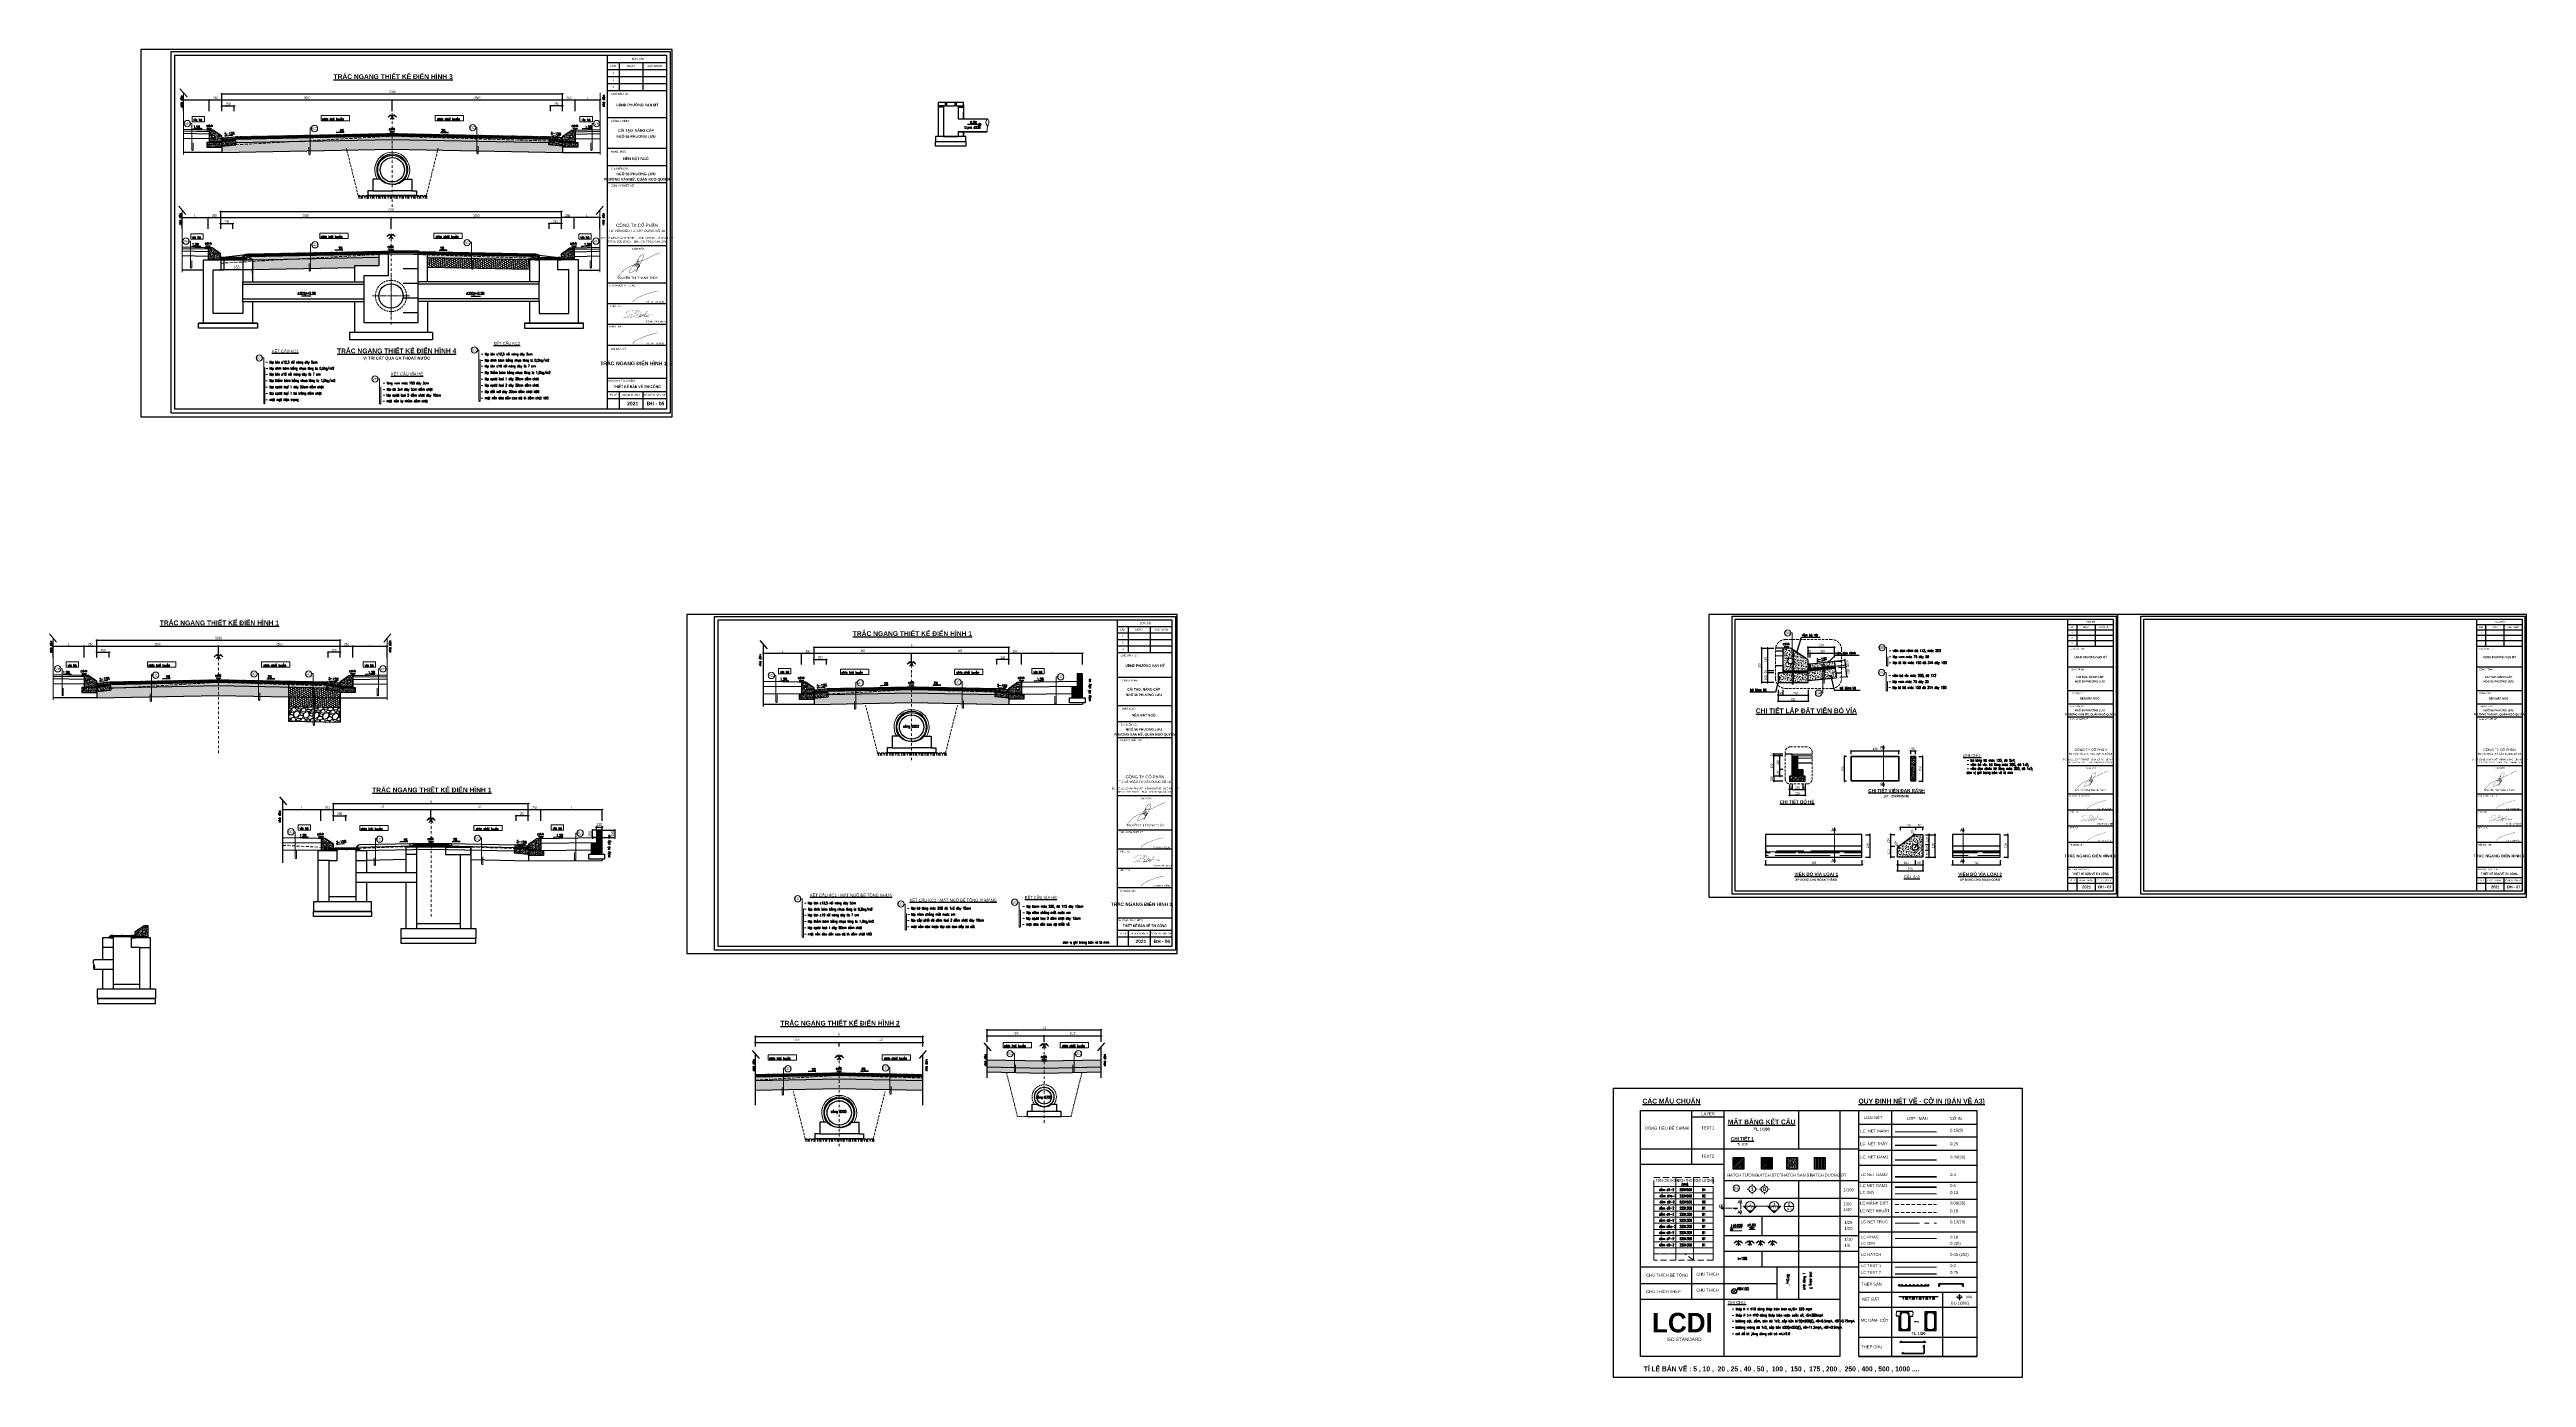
# Model space of a CAD drawing. Header units: millimetres. Extents: x -115725 to -64833, y 11643 to 38907.
import ezdxf
from ezdxf.enums import TextEntityAlignment as Align

# ---------------------------------------------------------------- set-up
doc = ezdxf.new("R2010")
doc.units = ezdxf.units.MM
doc.header["$MEASUREMENT"] = 0
for name, pattern in [('CENTERX2', [4, 2.5, -0.5, 0.5, -0.5]), ('DASHDOT', [1, 0.5, -0.25, 0, -0.25]), ('HIDDEN', [0.375, 0.25, -0.125])]:
    doc.linetypes.add(name, pattern=pattern)
for name, color, linetype in [('BT7-THAY', 7, 'Continuous'), ('ENTTNTHIETKE1', 2, 'Continuous'), ('GHICHU', 7, 'Continuous'), ('KHUNGTEN', 5, 'Continuous'), ('NOI', 4, 'Continuous'), ('T.bao', 6, 'Continuous'), ('thep', 2, 'Continuous'), ('TXT', 5, 'Continuous')]:
    doc.layers.add(name, color=color, linetype=linetype)
for name, color, linetype, lineweight in [('cat BT', 40, 'Continuous', 35), ('EG Net thay', 7, 'Continuous', 25), ('HATCH', 252, 'Continuous', 9), ('ISO', 153, 'Continuous', 13), ('KICHTHUOC', 8, 'Continuous', 18), ('LC Dim', 8, 'Continuous', 18), ('LC Hatch', 252, 'Continuous', 9), ('LC Hatch @ 1 (1)', 252, 'Continuous', 0), ('LC ISO', 153, 'Continuous', 13), ('LC Khac', 4, 'Continuous', 9), ('LC MANH DUT', 35, 'HIDDEN', 5), ('LC Net dam 1', 30, 'Continuous', 30), ('LC Net dam2', 6, 'Continuous', 40), ('LC Net dam3', 1, 'Continuous', 60), ('LC Net khuat', 4, 'HIDDEN', 13), ('LC Net manh', 239, 'Continuous', 5), ('LC Net thay', 7, 'Continuous', 25), ('LC Net truc', 79, 'DASHDOT', 13), ('LC Text1', 3, 'Continuous', 20), ('LC Text2', 7, 'Continuous', 25), ('net thay', 2, 'Continuous', 25), ('Text', 7, 'Continuous', 20), ('truc', 1, 'CENTERX2', 15), ('v-KICHTHUOC', 8, 'Continuous', 18), ('v-TEXT', 7, 'Continuous', 20)]:
    doc.layers.add(name, color=color, linetype=linetype, lineweight=lineweight)
doc.styles.add('ARIAL', font='arial.ttf', dxfattribs={"width": 0.8})
doc.styles.add('Brief text', font='')
doc.styles.add('General text 2', font='arial.ttf')
doc.styles.add('HOATBIF', font='hoatbif.shx', dxfattribs={"width": 0.7})
doc.styles.add('LC 1', font='')
doc.styles.add('LC 2', font='', dxfattribs={"width": 0.7})
doc.styles.add('LC 3', font='vnsimli.shx', dxfattribs={"width": 0.75})
doc.styles.add('LC3', font='', dxfattribs={"width": 0.8})
doc.styles.add('style1', font='')
doc.styles.add('T1', font='Vnsimli.shx', dxfattribs={"width": 0.8})
doc.styles.add('T2', font='', dxfattribs={"width": 0.8})
doc.styles.add('text', font='hoatbif.shx', dxfattribs={"width": 0.7})
doc.styles.add('text1', font='', dxfattribs={"width": 0.7, "height": 300})
doc.styles.add('THANG2', font='')
doc.styles.add('VnAvantH-B', font='')
doc.styles.get('Brief text').set_extended_font_data('.VnHelvetInsH', bold=True)
doc.styles.get('LC 1').set_extended_font_data('.VnAvantH', bold=True)
doc.styles.get('LC 2').set_extended_font_data('.VnArial NarrowH')
doc.styles.get('LC3').set_extended_font_data('.VnArialH', bold=True)
doc.styles.get('style1').set_extended_font_data('.VnAvantH')
doc.styles.get('T2').set_extended_font_data('.VnArialH')
doc.styles.get('text1').set_extended_font_data('.VnHelvetInsH', bold=True)
doc.styles.get('THANG2').set_extended_font_data('.VnHelvetInsH', bold=True)
doc.styles.get('VnAvantH-B').set_extended_font_data('.VnAvantH', bold=True)
doc.dimstyles.new('1-100(1-25)', dxfattribs={"dimscale": 25, "dimtxt": 2.5, "dimasz": 0.35, "dimexe": 0.5, "dimexo": 0, "dimgap": 0.8, "dimtad": 1, "dimdec": 0, "dimzin": 0, "dimdsep": 46, "dimtxsty": 'HOATBIF', "dimblk1": 'DOT', "dimblk2": 'DOT', "dimsah": 1, "dimcen": -1, "dimdle": 1, "dimclrd": 256, "dimclre": 256, "dimclrt": 4, "dimadec": 3, "dimazin": 2, "dimtfac": 0.333333, "dimtdec": 0, "dimtix": 1, "dimtmove": 2, "dimatfit": 3, "dimldrblk": 'DOT', "dimfxl": 1, "dimtvp": 0.833333, "dimtolj": 1, "dimtzin": 0, "dimarcsym": 0})
pattern_1 = [(45, (-86172.286, -15821.235), (-6.629126, 6.629126), []), (135, (-86172.286, -15821.235), (-6.629126, -6.629126), [])]
pattern_2 = [(46.579445, (-3428.837, 9859.232), (26.7089363, -3.9538238), [2.8125, -30.9375]), (351.579445, (-3428.837, 9859.232), (-3.510937, 28.467398), [2.25, -24.75]), (97.03089, (-3426.61, 9858.902), (23.197999, 24.513574), [2.390257, -26.292829]), (42.763645, (-3428.39, 9866.72), (39.579915, -8.58378), [4.21875, -46.40625]), (93.21508, (-3425.09, 9866.003), (37.166892, 34.37314), [3.585388, -39.439266]), (347.76361, (-3428.39, 9866.72), (37.166892, 34.37314), [3.375, -37.125]), (17.579445, (-3424.758, 9864.623), (21.4433102, -16.4068414), [2.8125, -30.9375]), (322.579445, (-3424.758, 9864.623), (10.730534, 26.6002837), [2.25, -24.75]), (68.03089, (-3422.97, 9863.256), (32.1738437, 10.193442), [2.390257, -26.292829]), (34.079445, (-3428.837, 9859.232), (1.200005, 12.4340733), [0, -24.45, 0, -25.125, 0, -24.84375]), (4.079445, (-3428.837, 9859.232), (10.7299968, 14.1754933), [0, -14.325, 0, -23.8875, 0, -9.46875]), (324.079445, (-3437.185, 9859.731), (19.9322138, -2.0386849), [0, -9.375, 0, -29.25, 0, -38.8125]), (314.079445, (-3440.928, 9859.954), (22.0544973, 2.4424178), [0, -12.1875, 0, -19.425, 0, -27.5625])]
pattern_3 = [(41.579445, (-58010.081, 22413.423), (-6.2217928, 7.0128396), []), (131.579445, (-58010.081, 22413.423), (-7.0128396, -6.2217928), [])]
pattern_4 = [(46.579445, (-15631.02, 7850.491), (26.7089363, -3.953824), [2.8125, -30.9375]), (351.579445, (-15631.02, 7850.49), (-3.510937, 28.467398), [2.25, -24.75]), (97.030845, (-15628.795, 7850.162), (23.198018, 24.513556), [2.390257, -26.292829]), (42.763645, (-15630.573, 7857.978), (39.579905, -8.58377), [4.21875, -46.40625]), (93.215045, (-15627.275, 7857.263), (37.166919, 34.373111), [3.585386, -39.439237]), (347.763645, (-15630.573, 7857.978), (37.166892, 34.37314), [3.375, -37.125]), (17.579445, (-15626.942, 7855.882), (21.44331, -16.4068414), [2.8125, -30.9375]), (322.579445, (-15626.942, 7855.882), (10.730534, 26.600284), [2.25, -24.75]), (68.030845, (-15625.155, 7854.515), (32.1738517, 10.193417), [2.390257, -26.292829]), (34.079445, (-15631.021, 7850.491), (1.200005, 12.4340733), [0, -24.45, 0, -25.125, 0, -24.84375]), (4.079445, (-15631.02, 7850.491), (10.7299968, 14.1754933), [0, -14.325, 0, -23.8875, 0, -9.46875]), (324.079445, (-15639.368, 7850.99), (19.9322138, -2.0386849), [0, -9.375, 0, -29.25, 0, -38.8125]), (314.079445, (-15643.112, 7851.214), (22.0544973, 2.4424178), [0, -12.1875, 0, -19.425, 0, -27.5625])]
pattern_5 = [(46.579445, (10309.882, 9722.795), (26.7089363, -3.9538238), [2.8125, -30.9375]), (351.579445, (10309.882, 9722.795), (-3.510937, 28.467398), [2.25, -24.75]), (97.03089, (10312.108, 9722.466), (23.197999, 24.513574), [2.390257, -26.292829]), (42.763645, (10310.33, 9730.282), (39.579915, -8.58378), [4.21875, -46.40625]), (93.21508, (10313.628, 9729.567), (37.166892, 34.37314), [3.585388, -39.439266]), (347.76361, (10310.33, 9730.28), (37.166892, 34.37314), [3.375, -37.125]), (17.579445, (10313.96, 9728.186), (21.4433102, -16.4068414), [2.8125, -30.9375]), (322.579445, (10313.96, 9728.186), (10.730534, 26.600284), [2.25, -24.75]), (68.03089, (10315.748, 9726.82), (32.173844, 10.193442), [2.390257, -26.292829]), (34.079445, (10309.882, 9722.795), (1.200005, 12.4340733), [0, -24.45, 0, -25.125, 0, -24.84375]), (4.079445, (10309.882, 9722.795), (10.7299968, 14.1754933), [0, -14.325, 0, -23.8875, 0, -9.46875]), (324.079445, (10301.534, 9723.294), (19.9322138, -2.0386849), [0, -9.375, 0, -29.25, 0, -38.8125]), (314.079445, (10297.791, 9723.518), (22.0544973, 2.4424178), [0, -12.1875, 0, -19.425, 0, -27.5625])]
pattern_6 = [(46.579445, (11309.882, 9722.795), (26.7089363, -3.9538238), [2.8125, -30.9375]), (351.579445, (11309.882, 9722.795), (-3.510937, 28.467398), [2.25, -24.75]), (97.03089, (11312.108, 9722.466), (23.197999, 24.513574), [2.390257, -26.292829]), (42.763645, (11310.33, 9730.282), (39.579915, -8.58378), [4.21875, -46.40625]), (93.21508, (11313.628, 9729.567), (37.166892, 34.37314), [3.585388, -39.439266]), (347.76361, (11310.33, 9730.28), (37.166892, 34.37314), [3.375, -37.125]), (17.579445, (11313.96, 9728.186), (21.4433102, -16.4068414), [2.8125, -30.9375]), (322.579445, (11313.96, 9728.186), (10.730534, 26.6002837), [2.25, -24.75]), (68.03089, (11315.748, 9726.82), (32.1738437, 10.193442), [2.390257, -26.292829]), (34.079445, (11309.882, 9722.795), (1.200005, 12.4340733), [0, -24.45, 0, -25.125, 0, -24.84375]), (4.079445, (11309.882, 9722.795), (10.7299968, 14.1754933), [0, -14.325, 0, -23.8875, 0, -9.46875]), (324.079445, (11301.534, 9723.294), (19.9322138, -2.0386849), [0, -9.375, 0, -29.25, 0, -38.8125]), (314.079445, (11297.791, 9723.518), (22.0544973, 2.4424178), [0, -12.1875, 0, -19.425, 0, -27.5625])]
pattern_7 = [(46.579445, (143057.844, -5779.507), (53.417873, -7.9076475), [5.625, -61.875]), (351.579445, (143057.844, -5779.51), (-7.021874, 56.934797), [4.5, -49.5]), (97.03089, (143062.296, -5780.166), (46.395998, 49.027148), [4.780514, -52.585658]), (42.763645, (143058.74, -5764.534), (79.15983, -17.16756), [8.4375, -92.8125]), (93.21508, (143065.34, -5765.965), (74.333784, 68.74628), [7.170776, -78.878532]), (347.76361, (143058.74, -5764.534), (74.333784, 68.74628), [6.75, -74.25]), (17.579445, (143066.002, -5768.725), (42.8866205, -32.813683), [5.625, -61.875]), (322.579445, (143066, -5768.725), (21.461067, 53.200567), [4.5, -49.5]), (68.03089, (143069.576, -5771.46), (64.347687, 20.386884), [4.780514, -52.585658]), (34.079445, (143057.844, -5779.507), (2.40001, 24.8681466), [0, -48.9, 0, -50.25, 0, -49.6875]), (4.079445, (143057.844, -5779.507), (21.4599935, 28.3509866), [0, -28.65, 0, -47.775, 0, -18.9375]), (324.079445, (143041.15, -5778.51), (39.8644275, -4.0773698), [0, -18.75, 0, -58.5, 0, -77.625]), (314.079445, (143033.663, -5778.062), (44.1089946, 4.8848356), [0, -24.375, 0, -38.85, 0, -55.125])]
pattern_8 = [(45, (-81602.994, -4625.239), (-6.629126, 6.629126), []), (135, (-81602.994, -4625.239), (-6.629126, -6.629126), [])]
pattern_9 = [(46.579445, (1140.455, 21055.228), (26.7089363, -3.9538238), [2.8125, -30.9375]), (351.579445, (1140.455, 21055.228), (-3.510937, 28.467398), [2.25, -24.75]), (97.03089, (1142.68, 21054.898), (23.197999, 24.513574), [2.390257, -26.292829]), (42.763645, (1140.902, 21062.715), (39.579915, -8.58378), [4.21875, -46.40625]), (93.21508, (1144.2, 21062), (37.166892, 34.37314), [3.585388, -39.439266]), (347.76361, (1140.902, 21062.715), (37.166892, 34.37314), [3.375, -37.125]), (17.579445, (1144.534, 21060.62), (21.4433102, -16.4068414), [2.8125, -30.9375]), (322.579445, (1144.534, 21060.62), (10.730534, 26.6002837), [2.25, -24.75]), (68.03089, (1146.32, 21059.252), (32.1738437, 10.193442), [2.390257, -26.292829]), (34.079445, (1140.455, 21055.228), (1.200005, 12.4340733), [0, -24.45, 0, -25.125, 0, -24.84375]), (4.079445, (1140.455, 21055.228), (10.7299968, 14.1754933), [0, -14.325, 0, -23.8875, 0, -9.46875]), (324.079445, (1132.107, 21055.727), (19.9322138, -2.0386849), [0, -9.375, 0, -29.25, 0, -38.8125]), (314.079445, (1128.364, 21055.95), (22.0544973, 2.4424178), [0, -12.1875, 0, -19.425, 0, -27.5625])]
pattern_10 = [(41.579445, (-53440.789, 33609.419), (-6.2217928, 7.0128396), []), (131.579445, (-53440.789, 33609.419), (-7.0128396, -6.2217928), [])]
pattern_11 = [(46.579445, (-11061.729, 19046.487), (26.7089363, -3.9538238), [2.8125, -30.9375]), (351.579445, (-11061.73, 19046.487), (-3.510937, 28.467398), [2.25, -24.75]), (97.030845, (-11059.503, 19046.158), (23.198018, 24.513556), [2.390257, -26.292829]), (42.763645, (-11061.28, 19053.974), (39.579905, -8.58377), [4.21875, -46.40625]), (93.215045, (-11057.983, 19053.26), (37.166919, 34.373111), [3.585386, -39.439237]), (347.763645, (-11061.28, 19053.974), (37.166892, 34.37314), [3.375, -37.125]), (17.579445, (-11057.65, 19051.879), (21.4433102, -16.4068414), [2.8125, -30.9375]), (322.579445, (-11057.65, 19051.879), (10.730534, 26.600284), [2.25, -24.75]), (68.030845, (-11055.863, 19050.511), (32.1738517, 10.193417), [2.390257, -26.292829]), (34.079445, (-11061.729, 19046.487), (1.200005, 12.4340733), [0, -24.45, 0, -25.125, 0, -24.84375]), (4.079445, (-11061.729, 19046.487), (10.7299968, 14.1754933), [0, -14.325, 0, -23.8875, 0, -9.46875]), (324.079445, (-11070.076, 19046.986), (19.9322138, -2.0386849), [0, -9.375, 0, -29.25, 0, -38.8125]), (314.079445, (-11073.82, 19047.21), (22.0544973, 2.4424178), [0, -12.1875, 0, -19.425, 0, -27.5625])]
pattern_12 = [(50, (-301881.987, -1147.038), (26.8972568, -2.353205), [2.8125, -30.9375]), (355, (-301881.987, -1147.038), (-5.203175, 28.207205), [2.25, -24.75]), (100.451444, (-301879.746, -1147.234), (21.6940818, 25.8539997), [2.3902572, -26.2928292]), (46.1842, (-301881.987, -1139.538), (40.02155, -6.206973), [4.21875, -46.40625]), (96.635635, (-301878.65, -1140.055), (35.049823, 36.5294475), [3.585388, -39.439266]), (351.184164, (-301881.987, -1139.538), (35.049823, 36.5294475), [3.375, -37.125]), (21, (-301878.237, -1141.413), (22.3840145, -15.0982084), [2.8125, -30.9375]), (326, (-301878.237, -1141.413), (9.124325, 27.1931267), [2.25, -24.75]), (71.451445, (-301876.372, -1142.67), (31.508339, 12.0949182), [2.390257, -26.2928292]), (37.5, (-301881.987, -1147.038), (0.45599457, 12.4835195), [0, -24.45, 0, -25.125, 0, -24.84375]), (7.5, (-301881.987, -1147.038), (9.86510765, 14.7904392), [0, -14.325, 0, -23.8875, 0, -9.46875]), (327.5, (-301890.35, -1147.038), (20.01834136, -0.8458077), [0, -9.375, 0, -29.25, 0, -38.8125]), (317.5, (-301894.1, -1147.038), (21.8694814, 3.7539368), [0, -12.1875, 0, -19.425, 0, -27.5625])]
pattern_13 = [(45, (-124008.2515, 36045.5784), (-1.76776695, 1.76776695), []), (135, (-124008.2515, 36045.5784), (-1.76776695, -1.76776695), [])]
pattern_14 = [(45, (-304798.487, 7176.462), (-1.767766953, 1.767766953), []), (135, (-304798.487, 7176.462), (-1.767766953, -1.767766953), [])]
pattern_15 = [(45, (-50572.6638, 59705.189), (-1.76776695, 1.76776695), []), (135, (-50572.6638, 59705.189), (-1.76776695, -1.76776695), [])]
pattern_16 = [(356.579445, (-14434.408, 165.94), (38.7249673, 19.374646), [25, -50]), (116.579445, (-14434.408, 165.94), (-36.1414193, 23.8494824), [25, -50]), (56.579445, (-14434.408, 165.94), (2.583548, 43.2241284), [-50, 25])]
pattern_17 = [(41.579445, (-21298.227, 11601.986), (-8.2957238, 9.3504528), []), (131.579445, (-21298.227, 11601.986), (-9.3504528, -8.2957238), [])]
pattern_18 = [(356.579445, (-21298.227, 11601.986), (38.7249673, 19.374646), [25, -50]), (116.579445, (-21298.227, 11601.986), (-36.1414193, 23.8494824), [25, -50]), (56.579445, (-21298.227, 11601.986), (2.583548, 43.2241284), [-50, 25])]
pattern_19 = [(50, (-21298.227, 11601.986), (26.897257, -2.353205), [2.8125, -30.9375]), (355, (-21298.227, 11601.986), (-5.203175, 28.207205), [2.25, -24.75]), (100.451444, (-21295.986, 11601.79), (21.694082, 25.854), [2.390257, -26.292829]), (46.1842, (-21298.227, 11609.486), (40.02155, -6.206973), [4.21875, -46.40625]), (96.635635, (-21294.892, 11608.97), (35.049823, 36.529448), [3.585388, -39.439266]), (351.184164, (-21298.227, 11609.486), (35.049823, 36.529448), [3.375, -37.125]), (21, (-21294.477, 11607.61), (22.3840145, -15.0982084), [2.8125, -30.9375]), (326, (-21294.477, 11607.61), (9.124325, 27.193127), [2.25, -24.75]), (71.451445, (-21292.612, 11606.353), (31.508339, 12.094918), [2.390257, -26.292829]), (37.5, (-21298.227, 11601.986), (0.4559946, 12.4835195), [0, -24.45, 0, -25.125, 0, -24.84375]), (7.5, (-21298.227, 11601.986), (9.8651077, 14.7904392), [0, -14.325, 0, -23.8875, 0, -9.46875]), (327.5, (-21306.59, 11601.986), (20.0183414, -0.8458077), [0, -9.375, 0, -29.25, 0, -38.8125]), (317.5, (-21310.34, 11601.986), (21.8694814, 3.753937), [0, -12.1875, 0, -19.425, 0, -27.5625])]
pattern_20 = [(46.579445, (435.918, 6513.22), (26.7089363, -3.9538238), [2.8125, -30.9375]), (351.579445, (435.918, 6513.22), (-3.510937, 28.467398), [2.25, -24.75]), (97.03089, (438.144, 6512.89), (23.197999, 24.513574), [2.390257, -26.292829]), (42.763645, (436.365, 6520.707), (39.579915, -8.58378), [4.21875, -46.40625]), (93.21508, (439.664, 6519.99), (37.166892, 34.37314), [3.585388, -39.439266]), (347.76361, (436.365, 6520.707), (37.166892, 34.37314), [3.375, -37.125]), (17.579445, (439.997, 6518.611), (21.4433102, -16.4068414), [2.8125, -30.9375]), (322.579445, (439.997, 6518.61), (10.730534, 26.600284), [2.25, -24.75]), (68.03089, (441.784, 6517.244), (32.173844, 10.193442), [2.390257, -26.292829]), (34.079445, (435.918, 6513.22), (1.200005, 12.4340733), [0, -24.45, 0, -25.125, 0, -24.84375]), (4.079445, (435.918, 6513.22), (10.7299968, 14.1754933), [0, -14.325, 0, -23.8875, 0, -9.46875]), (324.079445, (427.57, 6513.719), (19.9322138, -2.0386849), [0, -9.375, 0, -29.25, 0, -38.8125]), (314.079445, (423.827, 6513.943), (22.0544973, 2.4424178), [0, -12.1875, 0, -19.425, 0, -27.5625])]

# ---------------------------------------------------------------- blocks, each defined once
blk = doc.blocks.new('DXicon')
at = {"layer": 'LC Hatch', "ltscale": 50}
for points in [[(-1.2, 4.4), (-1.9, 5.3), (-4.4, 2.7)], [(4.4, 2.7), (1.9, 5.3), (1.2, 4.4)]]:
    blk.add_hatch(color=252, dxfattribs=at).paths.add_polyline_path(points)
at = {"layer": 'LC Net manh', "color": 8, "ltscale": 50}
for p, q in [((-1.9, 5.3), (-4.4, 2.7)), ((-4.4, 2.7), (-1.2, 4.4)), ((-2.1, 0.6), (1.9, 5.3)), ((2.1, 0.6), (-1.9, 5.3)), ((0, 0), (0, 6)), ((4.4, 2.7), (1.2, 4.4)), ((1.9, 5.3), (4.4, 2.7))]:
    blk.add_line(p, q, dxfattribs=at)
blk = doc.blocks.new('thep tron 2')
at = {"layer": 'LC Net dam2'}
for p, q in [((-0.5, 0.5), (0.5, 0.5)), ((0.4, 0.9), (-0.4, 0.1)), ((-0.4, 0.9), (0.4, 0.1)), ((0, 1), (0, 0))]:
    blk.add_line(p, q, dxfattribs=at)
blk.add_circle((0, 0.5), 0.5, dxfattribs=at)
blk = doc.blocks.new('theptron1')
at = {"layer": 'LC Net dam3'}
for p, q in [((-0.5, 0), (0.5, 0)), ((-0.4, 0.4), (0.4, -0.4)), ((0.4, 0.4), (-0.4, -0.4)), ((0, 0.5), (0, -0.5))]:
    blk.add_line(p, q, dxfattribs=at)
blk.add_circle((0, 0), 0.5, dxfattribs=at)
blk = doc.blocks.new('mat dat')
at = {"layer": 'LC Net manh'}
for p, q in [((2, 0), (3.7, -3)), ((3.7, 0), (2, -3)), ((3.1, 0), (4.9, -3)), ((4.9, 0), (3.1, -3))]:
    blk.add_line(p, q, dxfattribs=at)
blk.add_spline([(0, 0), (-1.2, -0.1), (1.2, -0.5), (-0.8, -0.8), (0.6, -1.1), (-0.2, -1.3), (0.1, -2.2), (0, -3)], degree=3, dxfattribs=at)
blk = doc.blocks.new('TTRUC')
at = {"layer": 'LC ISO'}
for p, q in [((-6.9, 0), (-10.1, 0)), ((0, 6.9), (0, 10.1)), ((6.9, 0), (10.1, 0)), ((0, -6.9), (0, -10.1))]:
    blk.add_line(p, q, dxfattribs=at)
at = {"layer": 'LC Net manh'}
blk.add_circle((0, 0), 6.95, dxfattribs=at)
blk = doc.blocks.new('TIEUDE1')
at = {"layer": 'LC Text2', "color": 7, "style": 'LC 1'}
blk.add_attdef('TIªU§Ò', text='', height=5, dxfattribs=at).set_placement((0, 0), align=Align.BOTTOM_CENTER)
blk.add_attdef('TL', text='', height=3, dxfattribs=at).set_placement((0, -2), align=Align.TOP_CENTER)
blk = doc.blocks.new('TIEUDE2')
at = {"layer": 'LC Text2', "color": 7, "style": 'LC 1'}
blk.add_attdef('%%UTIªU§Ò', text='', height=3.5, dxfattribs=at).set_placement((0, 0), align=Align.BOTTOM_CENTER)
blk.add_attdef('TL', text='', height=2.2, dxfattribs=at).set_placement((0, -1.8), align=Align.TOP_CENTER)
blk = doc.blocks.new('trich CT')
at = {"layer": 'LC ISO'}
blk.add_line((-500, 0), (500, 0), dxfattribs=at)
blk.add_circle((0, 0), 500, dxfattribs=at)
at = {"layer": 'LC Text1', "style": 'text1'}
blk.add_attdef('T', text='', height=350, dxfattribs=at).set_placement((0, 223), align=Align.MIDDLE_CENTER)
at = {"layer": 'LC Text1', "linetype": 'ByBlock', "style": 'text', "width": 0.7}
blk.add_attdef('KT', text='', height=250, dxfattribs=at).set_placement((0, -217), align=Align.MIDDLE_CENTER)
blk = doc.blocks.new('*U19')
at = {"layer": 'LC ISO'}
h = blk.add_hatch(color=256, dxfattribs=at)
h.paths.add_polyline_path([(0, -8.5), (4.2, -4.2, -0.198912), (0, -6, -0.198912), (-4.2, -4.2)])
h.paths.add_polyline_path([(8.5, 0), (6, 0, -0.198912), (4.2, -4.2)])
h.paths.add_polyline_path([(-4.2, -4.2, -0.198912), (-6, 0), (-8.5, 0)])
h = blk.add_hatch(color=256, dxfattribs=at)
h.paths.add_polyline_path([(31.1, -8.5), (35.3, -4.2, -0.198912), (31.1, -6, -0.198912), (26.8, -4.2)])
h.paths.add_polyline_path([(39.6, 0), (37.1, 0, -0.198912), (35.3, -4.2)])
h.paths.add_polyline_path([(26.8, -4.2, -0.198912), (25.1, 0), (22.6, 0)])
for p, q in [((-6, 0), (6, 0)), ((25.1, 0), (37.1, 0))]:
    blk.add_line(p, q, dxfattribs=at)
for points in [[(6, 0), (8.5, 0), (0, -8.5), (-8.5, 0), (-6, 0)], [(37.1, 0), (39.6, 0), (31.1, -8.5), (22.6, 0), (25.1, 0)]]:
    blk.add_lwpolyline(points, dxfattribs=at)
for centre in [(0, 0), (31.1, 0)]:
    blk.add_circle(centre, 6, dxfattribs=at)
at = {"layer": 'LC MANH DUT', "linetype": 'HIDDEN', "ltscale": 300}
blk.add_line((6, 0), (25.1, 0), dxfattribs=at)
at = {"layer": 'LC Text1', "style": 'Brief text', "width": 0.8, "flags": 8}
for tag, p in [('VIEW-NUMBER2', (0, 52)), ('VIEW-NUMBER1', (0, 0))]:
    blk.add_attdef(tag, text='', height=3.5, dxfattribs=at).set_placement(p, align=Align.BOTTOM_CENTER)
at = {"layer": 'LC Text1', "style": 'ARIAL', "width": 0.8, "flags": 8}
for tag, p in [('SHEET-NUMBER2', (0, 51.1)), ('SHEET-NUMBER1', (0, -0.9))]:
    blk.add_attdef(tag, text='', height=2.5, dxfattribs=at).set_placement(p, align=Align.TOP_CENTER)
blk = doc.blocks.new('Caodo1')
at = {"layer": 'LC Text1'}
blk.add_hatch(color=4, dxfattribs=at).paths.add_polyline_path([(0, 200), (0, 0), (243, 200)])
at = {"layer": 'LC Text1', "color": 4}
for p, q in [((324, 0), (-324, 0)), ((0, 0), (0, 200))]:
    blk.add_line(p, q, dxfattribs=at)
blk.add_lwpolyline([(-243, 200), (243, 200), (0, 0), (0, 0)], close=True, dxfattribs=at)
at = {"layer": 'LC Text1', "color": 4, "style": 'T1', "width": 0.8}
blk.add_attdef('%%P0,00', text='', height=250, dxfattribs=at).set_placement((-39, 460), align=Align.MIDDLE_CENTER)
blk = doc.blocks.new('bu lon')
at = {"layer": 'LC Khac', "color": 9}
for p, q in [((0.79, 0), (-0.79, 0)), ((0, -0.79), (0, 0.79))]:
    blk.add_line(p, q, dxfattribs=at)
at = {"layer": 'LC Khac', "color": 7}
blk.add_circle((0, 0), 0.5, dxfattribs=at)
blk = doc.blocks.new('MM')
at = {"layer": 'LC Khac', "xscale": 2.289702860291335, "yscale": 2.289702860291335, "zscale": 2.289702860291335}
blk.add_blockref('bu lon', (0, 0), dxfattribs=at)
blk = doc.blocks.new('CT')
at = {"layer": 'LC Text1', "lineweight": 15}
blk.add_hatch(color=4, dxfattribs=at).paths.add_polyline_path([(3.3, 1.6), (1.6, 1.6), (1.6, 0)])
at = {"layer": 'LC Text1', "color": 4, "lineweight": 15, "ltscale": 50}
for p, q in [((0, 3.1), (12, 3.1)), ((12.1, 0), (0, 0))]:
    blk.add_line(p, q, dxfattribs=at)
for points in [[(1.6, 0), (0, 1.6), (1.6, 1.6)], [(1.6, 6.4), (1.6, 0)], [(1.6, 0), (3.3, 1.6), (1.6, 1.6)]]:
    blk.add_lwpolyline(points, dxfattribs=at)
at = {"layer": 'LC Text1', "color": 4, "style": 'LC 3', "width": 0.75}
blk.add_attdef('CT', (1.9, 3.5), '', height=2.2, dxfattribs=at)
blk = doc.blocks.new('*U5')
at = {"layer": 'LC ISO'}
blk.add_circle((0, 0), 4.25, dxfattribs=at)
at = {"layer": 'LC Text1', "style": 'General text 2', "width": 0.8, "flags": 8}
blk.add_attdef('SYMBOL', text='', height=3.5, dxfattribs=at).set_placement((0, 0), align=Align.MIDDLE_CENTER)
blk = doc.blocks.new('matcatdoc')
at = {"layer": 'LC Khac', "color": 1, "ltscale": 2}
for p, q in [((0, 485), (0, 0)), ((0, -550), (0, -1036))]:
    blk.add_line(p, q, dxfattribs=at)
for points in [[(134, 243, 0, 471, 0), (37, 243, 275, 275, 0)], [(134, -793, 0, 471, 0), (37, -793, 275, 275, 0)]]:
    blk.add_lwpolyline(points, format="xyseb", dxfattribs=at)
at = {"layer": 'LC MANH DUT', "ltscale": 200}
blk.add_line((0, -49), (0, -506), dxfattribs=at)
at = {"ltscale": 2, "style": 'LC 1'}
for p in [(-179, 243), (-179, -793)]:
    blk.add_attdef('LC', text='', height=330, dxfattribs=at).set_placement(p, align=Align.MIDDLE_CENTER)
blk = doc.blocks.new('*U18')
at = {"layer": 'LC Khac', "color": 1, "ltscale": 2}
for p, q in [((0, 0), (-485, 0)), ((1271, 0), (785, 0))]:
    blk.add_line(p, q, dxfattribs=at)
for points in [[(-243, -134, 0, 471, 0), (-243, -37, 275, 275, 0)], [(1028, -134, 0, 471, 0), (1028, -37, 275, 275, 0)]]:
    blk.add_lwpolyline(points, format="xyseb", dxfattribs=at)
at = {"layer": 'LC MANH DUT', "ltscale": 300}
blk.add_line((66, 0), (732, 0), dxfattribs=at)
at = {"ltscale": 2, "style": 'LC 1'}
for p in [(-243, 222), (1028, 222)]:
    blk.add_attdef('LC', text='', height=330, dxfattribs=at).set_placement(p, align=Align.MIDDLE_CENTER)
blk = doc.blocks.new('DODOC1')
at = {"layer": 'KICHTHUOC'}
blk.add_lwpolyline([(-630, 0, 0, 0, 0), (762, 0, 0, 66.7, 0), (443, 0, 66.7, 66.7, 0)], format="xyseb", dxfattribs=at)
at = {"layer": 'Text', "style": 'T1', "width": 0.8}
blk.add_attdef('DOC', text='', height=250, dxfattribs=at).set_placement((-79, 226), align=Align.MIDDLE_CENTER)
blk = doc.blocks.new('chu ki Miss Duyen')
at = {"layer": 'ISO', "ltscale": 2, "const_width": 40}
blk.add_lwpolyline([(843, 225), (838, 225), (836, 225), (834, 225), (832, 225), (830, 226), (828, 226), (827, 226), (826, 226), (825, 226), (824, 226), (823, 226), (821, 226), (820, 227), (819, 227), (818, 227), (817, 227), (816, 227), (815, 227), (814, 227), (813, 228), (812, 228), (810, 228), (809, 228), (808, 228), (807, 229), (806, 229), (805, 229), (804, 229), (803, 230), (801, 230), (800, 230), (799, 230), (798, 231), (797, 231), (795, 231), (794, 232), (793, 232), (792, 232), (791, 233), (789, 233), (788, 233), (787, 234), (786, 234), (785, 235), (783, 235), (782, 235), (781, 236), (780, 236), (779, 237), (778, 237), (777, 238), (776, 238), (776, 238), (775, 238), (775, 239), (774, 239), (774, 239), (773, 239), (773, 240), (772, 240), (771, 240), (771, 240), (770, 241), (770, 241), (769, 241), (769, 242), (768, 242), (768, 242), (767, 242), (767, 243), (766, 243), (766, 243), (765, 244), (765, 244), (765, 244), (764, 245), (764, 245), (763, 245), (763, 246), (762, 246), (762, 246), (762, 247), (761, 247), (761, 247), (760, 248), (760, 248), (760, 248), (759, 249), (759, 249), (759, 249), (758, 250), (758, 250), (758, 250), (758, 251), (757, 251), (757, 251), (757, 252), (756, 252), (756, 253), (756, 253), (756, 253), (756, 254), (755, 254), (755, 255), (755, 255), (755, 255), (755, 256), (755, 256), (754, 257), (754, 257), (754, 257), (754, 258), (754, 258), (754, 259), (754, 259), (754, 260), (754, 260), (754, 260), (754, 261), (754, 261), (754, 262), (754, 262), (754, 263), (754, 263), (754, 263), (754, 264), (754, 264), (754, 265), (754, 265), (754, 266), (754, 266), (754, 267), (754, 267), (755, 268), (755, 268), (755, 269), (755, 269), (755, 270), (755, 270), (755, 270), (756, 271), (756, 271), (756, 272), (756, 272), (756, 273), (757, 273), (757, 274), (757, 274), (757, 275), (758, 275), (758, 276), (758, 276), (758, 277), (759, 277), (759, 278), (759, 278), (759, 279), (760, 279), (760, 280), (760, 280), (761, 281), (761, 281), (761, 282), (762, 282), (762, 283), (762, 283), (763, 284), (763, 284), (763, 285), (764, 285), (764, 286), (764, 286), (765, 287), (766, 288), (767, 289), (767, 290), (768, 291), (769, 293), (770, 294), (771, 295), (771, 296), (772, 297), (773, 298), (774, 299), (775, 300), (776, 301), (777, 302), (778, 303), (778, 304), (780, 306), (781, 307), (782, 308), (783, 309), (784, 310), (785, 311), (786, 312), (786, 312), (787, 313), (788, 314), (789, 315), (790, 316), (791, 317), (792, 318), (792, 319), (793, 320), (794, 321), (795, 322), (796, 323), (797, 324), (797, 324), (798, 325), (799, 326), (800, 327), (801, 328), (801, 329), (802, 330), (803, 330), (804, 331), (805, 332), (805, 333), (806, 334), (807, 335), (808, 336), (808, 336), (809, 337), (810, 338), (811, 339), (811, 340), (812, 340), (813, 341), (814, 343), (816, 344), (817, 346), (819, 348), (820, 349), (822, 351), (823, 352), (824, 354), (826, 355), (827, 357), (829, 358), (830, 360), (831, 361), (834, 364), (840, 370), (842, 372), (845, 376), (848, 379), (851, 382), (853, 386), (856, 389), (859, 392), (862, 395), (865, 398), (867, 401), (870, 404), (873, 407), (876, 411), (879, 414), (882, 417), (885, 420), (887, 423), (890, 427), (893, 430), (896, 433), (899, 436), (902, 440), (905, 443), (908, 446), (911, 449), (914, 453), (917, 456), (920, 459), (923, 462), (926, 466), (928, 469), (931, 472), (934, 476), (937, 479), (940, 482), (943, 486), (946, 489), (949, 492), (953, 495), (956, 499), (959, 502), (962, 505), (965, 509), (968, 512), (971, 515), (974, 519), (977, 522), (980, 525), (983, 529), (986, 532), (989, 535), (992, 538), (996, 542), (999, 545), (1002, 548), (1005, 552), (1008, 555), (1011, 558), (1014, 561), (1017, 565), (1021, 568), (1024, 571), (1027, 574), (1030, 578), (1033, 581), (1036, 584), (1040, 587), (1043, 591), (1046, 594), (1049, 596), (1052, 600), (1056, 603), (1059, 606), (1062, 610), (1065, 613), (1069, 616), (1072, 619), (1075, 622), (1078, 625), (1082, 628), (1085, 631), (1088, 634), (1091, 637), (1095, 640), (1098, 643), (1101, 646), (1105, 649), (1108, 652), (1111, 655), (1114, 658), (1118, 661), (1121, 664), (1124, 667), (1128, 670), (1131, 673), (1134, 676), (1138, 679), (1141, 682), (1144, 685), (1148, 688), (1151, 691), (1154, 694), (1158, 697), (1161, 700), (1165, 702), (1168, 705), (1171, 708), (1175, 711), (1178, 714), (1182, 717), (1185, 720), (1188, 722), (1192, 725), (1195, 728), (1199, 731), (1202, 734), (1205, 736), (1209, 739), (1212, 742), (1216, 745), (1219, 747), (1223, 750), (1226, 753), (1229, 756), (1233, 758), (1236, 761), (1240, 764), (1243, 767), (1247, 769), (1250, 772), (1254, 775), (1257, 777), (1261, 780), (1264, 783), (1268, 785), (1271, 788), (1275, 791), (1278, 793), (1282, 796), (1285, 799), (1289, 801), (1292, 804), (1296, 807), (1299, 809), (1303, 812), (1306, 815), (1310, 817), (1313, 820), (1317, 822), (1320, 825), (1324, 828), (1327, 830), (1331, 833), (1335, 835), (1338, 838), (1342, 840), (1345, 843), (1349, 846), (1352, 848), (1356, 851), (1360, 853), (1363, 856), (1367, 858), (1370, 861), (1374, 863), (1377, 866), (1381, 868), (1385, 871), (1392, 876), (1399, 881), (1406, 886), (1413, 891), (1421, 896), (1428, 901), (1435, 906), (1442, 911), (1447, 915), (1457, 921), (1464, 926), (1471, 931), (1479, 936), (1486, 941), (1493, 946), (1501, 950), (1508, 955), (1515, 960), (1523, 965), (1530, 970), (1537, 975), (1545, 980), (1552, 984), (1559, 989), (1567, 994), (1574, 999), (1582, 1004), (1589, 1008), (1596, 1013), (1604, 1018), (1611, 1023), (1619, 1028), (1626, 1032), (1634, 1037), (1641, 1042), (1648, 1046), (1656, 1051), (1663, 1056), (1671, 1061), (1678, 1065), (1686, 1070), (1693, 1075), (1701, 1079), (1708, 1084), (1716, 1089), (1723, 1093), (1731, 1098), (1738, 1103), (1746, 1107), (1753, 1112), (1761, 1116), (1769, 1121), (1776, 1126), (1784, 1130), (1791, 1135), (1799, 1139), (1806, 1144), (1814, 1148), (1822, 1153), (1829, 1158), (1837, 1162), (1844, 1167), (1852, 1171), (1860, 1176), (1867, 1180), (1875, 1185), (1882, 1189), (1890, 1194), (1898, 1198), (1905, 1203), (1913, 1207), (1921, 1212), (1928, 1216), (1936, 1220), (1943, 1225), (1951, 1229), (1959, 1234), (1964, 1237), (1974, 1243), (1982, 1247), (1989, 1251), (1997, 1256), (2005, 1260), (2012, 1265), (2020, 1269), (2028, 1273), (2036, 1278), (2043, 1282), (2051, 1286), (2059, 1291), (2066, 1295), (2074, 1299), (2082, 1304), (2089, 1308), (2097, 1312), (2105, 1317), (2113, 1321), (2120, 1325), (2128, 1330), (2136, 1334), (2144, 1338), (2151, 1342), (2159, 1347), (2167, 1351), (2175, 1355), (2182, 1359), (2190, 1364), (2198, 1368), (2206, 1372), (2213, 1376), (2221, 1381), (2229, 1385), (2237, 1389), (2244, 1393), (2252, 1397), (2260, 1402), (2268, 1406), (2276, 1410), (2283, 1414), (2291, 1418), (2299, 1422), (2307, 1426), (2315, 1431), (2322, 1435), (2330, 1439), (2338, 1443), (2346, 1447), (2354, 1451), (2361, 1455), (2369, 1459), (2377, 1464), (2385, 1468), (2393, 1472), (2401, 1476), (2408, 1480), (2416, 1484), (2424, 1488), (2432, 1492), (2440, 1496), (2448, 1500), (2456, 1504), (2463, 1508), (2471, 1512), (2479, 1516), (2487, 1520), (2495, 1524), (2503, 1528), (2511, 1532), (2519, 1536), (2526, 1540), (2534, 1544), (2542, 1548), (2550, 1552), (2558, 1556), (2566, 1560), (2574, 1564), (2582, 1568), (2590, 1572), (2598, 1575), (2606, 1579), (2613, 1583), (2621, 1587), (2629, 1591), (2637, 1595), (2645, 1599), (2653, 1603), (2661, 1607), (2669, 1610), (2677, 1614), (2685, 1618), (2693, 1622), (2701, 1626), (2709, 1630), (2717, 1633), (2725, 1637), (2733, 1641), (2741, 1645), (2749, 1649), (2756, 1652), (2764, 1656), (2772, 1660), (2780, 1664), (2788, 1668), (2796, 1671), (2804, 1675), (2812, 1679), (2820, 1683), (2828, 1686), (2836, 1690), (2844, 1694), (2852, 1698), (2860, 1701), (2868, 1705), (2876, 1709), (2884, 1712), (2892, 1716), (2900, 1720), (2908, 1723), (2916, 1727), (2925, 1731), (2933, 1734), (2941, 1738), (2949, 1742), (2957, 1745), (2965, 1749), (2973, 1753), (2981, 1756), (2989, 1760), (2997, 1763), (3005, 1767), (3013, 1771), (3021, 1774), (3029, 1778), (3037, 1781), (3045, 1785), (3053, 1789), (3061, 1792), (3069, 1796), (3078, 1799), (3086, 1803), (3094, 1806), (3102, 1810), (3110, 1813), (3118, 1817), (3126, 1820), (3134, 1824), (3142, 1827), (3150, 1831), (3156, 1833), (3167, 1838), (3175, 1841), (3183, 1845), (3191, 1848), (3199, 1852), (3207, 1855), (3215, 1859), (3223, 1862), (3232, 1866), (3240, 1869), (3248, 1873), (3256, 1876), (3264, 1879), (3272, 1883), (3280, 1886), (3288, 1890), (3297, 1893), (3305, 1896), (3313, 1900), (3321, 1903), (3329, 1907), (3337, 1910), (3345, 1913), (3354, 1917), (3362, 1920), (3370, 1923), (3378, 1927), (3386, 1930), (3394, 1933), (3403, 1937), (3411, 1940), (3419, 1944), (3427, 1947), (3435, 1950), (3452, 1957), (3468, 1963), (3484, 1970), (3501, 1977), (3517, 1983), (3534, 1990), (3550, 1996), (3566, 2003), (3583, 2009), (3599, 2016), (3616, 2022), (3632, 2029), (3648, 2035), (3665, 2042), (3681, 2048), (3698, 2055), (3714, 2061), (3731, 2068), (3747, 2074), (3763, 2081), (3780, 2087), (3796, 2093), (3813, 2100), (3828, 2106)], dxfattribs=at)
blk = doc.blocks.new('doan van vinh')
at = {"layer": 'LC ISO', "const_width": 30}
for points in [[(-1826, 454), (-1884, 496), (-1940, 539), (-1991, 580), (-2035, 621), (-2054, 641), (-2069, 661), (-2082, 681), (-2094, 703), (-2098, 718), (-2101, 737), (-2100, 755), (-2097, 773), (-2090, 790), (-2080, 807), (-2067, 823), (-2052, 840), (-2034, 855), (-2013, 871), (-1991, 886), (-1966, 901), (-1911, 929), (-1850, 956), (-1782, 981), (-1710, 1005), (-1635, 1028), (-1557, 1049), (-1400, 1087), (-1322, 1104), (-1246, 1120), (-1179, 1133), (-1106, 1147), (-1041, 1158), (-980, 1168), (-921, 1177), (-863, 1183), (-750, 1191), (-694, 1193), (-636, 1192), (-577, 1189), (-541, 1186), (-453, 1176), (-390, 1164), (-329, 1147), (-300, 1137), (-272, 1124), (-245, 1109), (-221, 1092), (-198, 1073), (-177, 1052), (-162, 1032), (-143, 1001), (-131, 972), (-122, 943), (-117, 912), (-115, 883), (-116, 868), (-126, 826), (-137, 799), (-152, 774), (-169, 750), (-190, 727), (-237, 684), (-289, 645), (-344, 608), (-397, 575), (-449, 543), (-501, 514), (-603, 462), (-706, 415), (-813, 372), (-869, 351), (-927, 330), (-988, 309), (-1076, 280), (-1119, 267), (-1189, 244), (-1262, 222), (-1337, 199), (-1492, 151), (-1809, 56), (-1964, 9), (-2039, -14), (-2112, -36), (-2182, -58), (-2250, -79), (-2313, -99), (-2373, -118), (-2428, -137), (-2478, -154), (-2523, -171), (-2562, -186), (-2595, -199), (-2622, -212), (-2641, -223), (-2652, -232), (-2656, -239), (-2655, -243), (-2651, -245), (-2645, -247), (-2638, -249), (-2616, -251), (-2586, -252), (-2549, -251), (-2506, -249), (-2456, -245), (-2402, -240), (-2342, -234), (-2278, -227), (-2211, -220), (-2141, -211), (-2068, -202), (-1917, -183), (-1764, -162), (-1612, -141), (-1539, -131), (-1467, -121), (-1394, -111), (-1334, -103), (-1272, -95), (-1213, -87), (-1101, -72), (-994, -60), (-891, -48), (-786, -39), (-677, -30), (-619, -26), (-560, -22), (-497, -19), (-432, -16), (-363, -13), (-290, -10), (-173, -5), (-131, -4), (-44, -1), (44, 1), (221, 6), (306, 8), (386, 10), (459, 11), (493, 12), (524, 13), (553, 13), (579, 14), (602, 14), (622, 15), (638, 15), (651, 15), (659, 15), (664, 15), (664, 15), (660, 15), (655, 15), (637, 14), (619, 14), (597, 14), (572, 14), (543, 14), (512, 15), (478, 16), (407, 20), (331, 27), (244, 40), (182, 54), (113, 73), (47, 97), (-14, 126), (-71, 158), (-123, 195), (-171, 235), (-213, 279), (-250, 327), (-281, 378), (-307, 432), (-326, 490), (-343, 574), (-347, 614), (-347, 680), (-340, 746), (-326, 811), (-306, 873), (-293, 903), (-278, 931), (-261, 958), (-243, 983), (-222, 1006), (-200, 1027), (-176, 1046), (-150, 1062), (-123, 1075), (-92, 1086), (-61, 1094), (-29, 1099), (4, 1102), (36, 1103), (68, 1101), (98, 1097), (127, 1091), (153, 1083), (169, 1077), (196, 1063), (213, 1050), (227, 1035), (239, 1020), (247, 1002), (253, 984), (256, 964), (257, 942), (255, 920), (252, 896), (246, 872), (238, 846), (228, 819), (202, 763), (171, 703), (133, 641), (91, 576), (45, 509), (-4, 441), (-109, 301), (-229, 144), (-268, 92), (-316, 25), (-337, -6), (-355, -36), (-370, -63), (-381, -88), (-388, -111), (-390, -130), (-387, -146), (-382, -155), (-364, -167), (-344, -172), (-319, -174), (-291, -173), (-259, -170), (-224, -166), (-73, -138), (3, -123), (76, -109), (148, -97), (217, -85), (284, -74), (413, -55), (535, -38), (653, -25), (766, -14), (876, -5), (984, 3), (1198, 14), (1364, 20), (1527, 25), (1641, 29), (1875, 35), (2116, 41), (2361, 47), (2860, 57)], [(-1022, 624), (-1037, 546), (-1051, 468), (-1066, 391), (-1081, 313), (-1096, 235), (-1110, 157), (-1125, 79), (-1140, 1), (-1155, -76), (-1170, -154), (-1184, -232)], [(680, 940), (620, 821), (561, 704), (503, 589), (447, 478), (421, 424), (395, 372), (370, 322), (346, 273), (323, 226), (302, 181), (282, 139), (263, 99), (245, 61), (230, 27), (216, -5), (203, -34), (193, -59), (184, -81), (178, -100), (174, -114), (172, -125), (172, -132), (175, -134), (180, -133), (184, -130), (188, -126), (193, -121), (198, -115), (205, -108), (212, -99), (220, -89), (224, -84), (237, -66), (247, -52), (269, -22), (293, 12), (318, 49), (345, 88), (373, 130), (431, 215), (489, 299), (517, 339), (545, 377), (570, 412), (594, 444), (616, 471), (626, 484), (635, 494), (643, 504), (651, 512), (658, 518), (664, 523), (669, 527), (674, 528), (677, 528), (679, 525), (680, 521), (680, 514), (679, 506), (677, 496), (674, 483), (669, 469), (664, 454), (659, 436), (645, 398), (629, 356), (611, 311), (593, 265), (556, 172), (538, 128), (522, 87), (515, 68), (509, 50), (503, 34), (498, 19), (494, 6), (491, -5), (489, -14), (488, -21), (488, -26), (490, -28), (491, -28), (497, -25), (502, -19), (509, -11), (517, -2), (526, 10), (535, 24), (546, 39), (558, 56), (570, 74), (596, 113), (624, 155), (682, 244), (712, 288), (740, 329), (767, 368), (779, 385), (791, 401), (802, 415), (813, 428), (822, 439), (831, 447), (838, 454), (845, 458), (850, 459), (854, 458), (856, 455), (857, 447), (856, 437), (855, 425), (852, 410), (848, 394), (844, 376), (839, 356), (826, 313), (813, 267), (799, 221), (786, 175), (775, 133), (770, 114), (766, 97), (763, 81), (761, 68), (761, 57), (761, 48), (763, 43), (767, 40), (772, 40), (778, 43), (785, 49), (794, 57), (804, 67), (815, 79), (826, 93), (839, 108), (852, 125), (866, 144), (895, 183), (925, 226), (987, 315), (1017, 358), (1045, 399), (1059, 418), (1072, 435), (1084, 452), (1095, 466), (1105, 479), (1115, 491), (1123, 500), (1130, 506), (1135, 511), (1140, 513), (1142, 512), (1144, 508), (1144, 501), (1142, 492), (1140, 480), (1136, 467), (1131, 451), (1126, 434), (1120, 416), (1113, 396), (1098, 354), (1082, 309), (1066, 264), (1051, 221), (1037, 180), (1032, 162), (1027, 144), (1023, 129), (1021, 115), (1019, 100), (1019, 94), (1020, 87), (1022, 82), (1026, 79), (1030, 79), (1036, 80), (1043, 83), (1051, 88), (1060, 94), (1069, 102), (1080, 111), (1091, 122), (1103, 134), (1129, 162), (1157, 194), (1186, 229), (1218, 266), (1283, 346), (1348, 428), (1380, 468), (1411, 506), (1451, 554), (1467, 573), (1492, 602), (1515, 629), (1560, 678), (1582, 703), (1624, 754), (1644, 781), (1664, 810), (1683, 841), (1701, 875), (1711, 897), (1730, 948), (1735, 965), (1739, 980), (1741, 990), (1741, 1002), (1740, 1009), (1737, 1013), (1732, 1014), (1727, 1013), (1719, 1009), (1711, 1003), (1701, 995), (1691, 985), (1679, 973), (1666, 959), (1653, 943), (1639, 926), (1625, 908), (1609, 888), (1578, 844), (1545, 797), (1512, 747), (1480, 695), (1459, 660), (1419, 589), (1391, 536), (1364, 483), (1340, 432), (1317, 382), (1295, 334), (1276, 288), (1258, 244), (1242, 204), (1228, 167), (1216, 133), (1206, 104), (1198, 79), (1194, 69), (1192, 59), (1189, 51), (1187, 45), (1186, 40), (1185, 36), (1185, 34), (1185, 33), (1185, 34), (1187, 37), (1189, 44), (1190, 48), (1193, 56), (1197, 65), (1200, 76), (1205, 88), (1216, 116), (1229, 147), (1245, 181), (1264, 216), (1286, 252), (1311, 286), (1339, 319), (1371, 348), (1388, 361), (1406, 374), (1425, 384), (1450, 396), (1465, 401), (1487, 407), (1508, 412), (1529, 414), (1549, 415), (1569, 415), (1586, 412), (1601, 407), (1613, 401), (1623, 392), (1628, 383), (1631, 371), (1630, 358), (1627, 343), (1621, 327), (1613, 310), (1603, 293), (1592, 275), (1566, 238), (1538, 201), (1510, 166), (1497, 150), (1485, 135), (1474, 121), (1465, 109), (1456, 93), (1453, 89), (1451, 82), (1451, 77), (1453, 74), (1457, 72), (1463, 72), (1471, 74), (1481, 76), (1492, 81), (1505, 86), (1519, 92), (1535, 100), (1552, 108), (1590, 127), (1631, 149), (1676, 173), (1723, 198), (1771, 223), (1869, 272), (1914, 293), (1964, 315), (2009, 333), (2053, 349), (2095, 363), (2136, 375), (2176, 385), (2214, 393), (2252, 399), (2288, 404), (2323, 408), (2358, 410), (2391, 411), (2424, 411), (2487, 408), (2549, 402), (2608, 393), (2725, 371)]]:
    blk.add_lwpolyline(points, dxfattribs=at)
blk = doc.blocks.new('nguyen thi thanh thuy')
at = {"layer": 'ISO', "ltscale": 2, "const_width": 40}
blk.add_lwpolyline([(-2685, -1690, -0.0063877), (-2178, -1117, -0.0085568), (-1977, -905, -0.0170865), (-1770, -708, -0.1020868), (-833, -161, -0.0398331), (-270, -16, -0.0205119), (-90, 8, -0.0444968), (98, 9, -0.0558697), (182, -8, -0.1136327), (236, -42, -0.1764328), (258, -92, -0.0770332), (254, -135, -0.0695344), (223, -210, -0.0385691), (166, -296, -0.0303679), (57, -421, -0.0823822), (-675, -942, -0.0351577), (-905, -1035, -0.0444105), (-1026, -1062, -0.0669484), (-1091, -1062, -0.1434086), (-1132, -1043, -0.1761308), (-1149, -1007, -0.069024), (-1148, -973, -0.0598872), (-1131, -911, -0.036714), (-1079, -807, -0.0190232), (-1000, -683, -0.0110055), (-898, -542, -0.0104199), (-645, -222, 0.0013552), (-76, 463, -0.0312306), (69, 631, -0.1806227), (82, 640, -0.6021976), (84, 631, -0.0559814), (56, 570, -0.0108457), (-28, 418, 0.0004639), (-371, -161, 0.0232403), (-439, -286, 1.6271128), (-437, -292, 0.049833), (-397, -245, 0.0054959), (-91, 162, -0.0116966), (26, 311, -0.0513805), (82, 370, -0.2885923), (95, 376, -0.3791063), (97, 362, -0.0403943), (80, 315, -0.0150429), (4, 153, 0.0268585), (-200, -261, 0.1601727), (-204, -278, 0.6244103), (-195, -273, 0.0341882), (-141, -204, -0.0153872), (148, 200, -0.034245), (183, 240, -0.3771715), (195, 246, -0.2757427), (195, 230, -0.0397052), (162, 143, -0.0071538), (29, -150, 0.0102693), (-53, -335, 0.0592072), (-81, -418, 0.494242), (-78, -431, 0.2094255), (-61, -421, 0.0315218), (-22, -378, 0.0121512), (92, -232, -0.0154116), (249, -26, -0.0668774), (274, -2, -1.0123135), (279, -8, -0.0552246), (269, -38, -0.0195011), (211, -159, -0.0089675), (2, -538, -0.0052499), (-207, -898, -0.0418751), (-284, -1018, -0.365695), (-264, -970, -0.007459), (-39, -543, 0.0008281), (491, 447, 0.0162439), (598, 659, 0.0588099), (711, 1009, 0.0394131), (734, 1174, 0.0600036), (730, 1242, 0.2406458), (692, 1298, 0.1344535), (647, 1305, 0.0713719), (590, 1291, 0.0406837), (523, 1258, 0.0565007), (335, 1112, 0.0717517), (65, 772, 0.0457041), (5, 642, 0.0585734), (-12, 565, 0.1164753), (-5, 505, 0.1659117), (30, 466, 0.0962446), (88, 446, 0.048338), (165, 443, 0.0366176), (301, 460, 0.0626357), (1097, 724, 0.0104896), (1469, 913, -0.0060809), (1725, 1041, -0.0072516), (2275, 1297, -0.0038455), (2852, 1552)], format="xyb", dxfattribs=at)
blk = doc.blocks.new('khung vpn')
at = {"layer": 'Defpoints'}
for p, q in [((52556.46, -4195.45), (52498.76, -4195.45)), ((52498.76, -4195.45), (52498.76, -4235.28)), ((52556.46, -4235.28), (52556.46, -4195.45)), ((52498.76, -4235.28), (52556.46, -4235.28))]:
    blk.add_line(p, q, dxfattribs=at)
at = {"layer": 'KHUNGTEN'}
blk.add_lwpolyline([(52556.24, -4234.88), (52502.05, -4234.88), (52502.05, -4195.66), (52556.24, -4195.66)], close=True, dxfattribs=at)
at = {"layer": 'T.bao'}
for p, q in [((52549.44, -4196.84), (52555.83, -4196.84)), ((52549.44, -4197.6), (52555.83, -4197.6)), ((52550.7, -4196.84), (52550.7, -4199.89)), ((52553.27, -4196.84), (52553.27, -4199.89)), ((52549.44, -4198.36), (52555.83, -4198.36)), ((52549.44, -4199.12), (52555.83, -4199.12)), ((52549.44, -4222.99), (52555.83, -4222.99)), ((52549.44, -4225.24), (52555.83, -4225.24)), ((52549.44, -4227.52), (52555.83, -4227.52)), ((52549.44, -4232.53), (52555.83, -4232.53)), ((52550.7, -4232.53), (52550.7, -4234.47)), ((52553.27, -4232.53), (52553.27, -4234.47)), ((52549.44, -4233.3), (52555.83, -4233.3))]:
    blk.add_line(p, q, dxfattribs=at)
at = {"layer": 'thep'}
for p, q in [((52549.44, -4199.89), (52555.83, -4199.89)), ((52549.44, -4202.81), (52555.83, -4202.81)), ((52549.44, -4206.14), (52555.83, -4206.14)), ((52549.44, -4208.01), (52555.83, -4208.01)), ((52549.44, -4209.88), (52555.83, -4209.88)), ((52549.44, -4216.72), (52555.83, -4216.72)), ((52549.44, -4220.74), (52555.83, -4220.74)), ((52549.44, -4231.08), (52555.83, -4231.08))]:
    blk.add_line(p, q, dxfattribs=at)
for points in [[(52555.83, -4234.47), (52502.46, -4234.47), (52502.46, -4196.07), (52555.83, -4196.07)], [(52555.83, -4196.07), (52555.83, -4234.47), (52549.44, -4234.47), (52549.44, -4196.07)]]:
    blk.add_lwpolyline(points, close=True, dxfattribs=at)
at = {"layer": 'TXT', "linetype": 'Continuous'}
blk.add_line((52555.83, -4196.07), (52555.83, -4234.47), dxfattribs=at)
at = {"layer": 'ISO', "xscale": 0.0007999999999999995, "yscale": 0.0007999999999999995, "zscale": 0.0007999999999999995, "rotation": 352.0676215534355}
for p in [(52551.57, -4222.89), (52551.57, -4227.42)]:
    blk.add_blockref('chu ki Miss Duyen', p, dxfattribs=at)
at = {"layer": 'LC Net dam 1'}
for name, p, xscale, yscale, zscale in [('nguyen thi thanh thuy', (52552.73, -4218.77), 0.0008320000000000002, 0.0008320000000000002, 0.0008320000000000002), ('doan van vinh', (52552.72, -4224.42), 0.0006, 0.0006, 0.0006)]:
    blk.add_blockref(name, p, dxfattribs=dict(at, xscale=xscale, yscale=yscale, zscale=zscale))
at = {"layer": 'BT7-THAY', "linetype": 'ByBlock', "style": 'VnAvantH-B'}
for s, height, width, p in [('ubnd ph\xadêng v¹n mü', 0.2851, 0.85, (52552.67, -4201.59)), ('ngâ 56 ph\xad¬ng l\xadu', 0.2851, 0.85, (52552.52, -4205.02)), ('c¶i t¹o, n©ng cÊp', 0.2851, 0.85, (52552.52, -4204.37)), ('nÒn mÆt ngâ', 0.2851, 0.85, (52552.52, -4207.42)), ('ph\xadêng v¹n mü, quËn ng« quyÒn', 0.2851, 0.85, (52552.63, -4209.67)), ('ngâ 56 ph\xad¬ng l\xadu', 0.2851, 0.85, (52552.52, -4209.08)), ('thiÕt kÕ b¶n vÏ thi c«ng', 0.3208, 0.7, (52552.64, -4232.18))]:
    blk.add_text(s, height=height, dxfattribs=dict(at, width=width)).set_placement(p, align=Align.CENTER)
at = {"layer": 'TXT', "linetype": 'Continuous'}
for s, height, style, width, p in [('lÇn', 0.222, 'T2', 0.9, (52550.05, -4197.33)), ('ngµy', 0.222, 'T2', 0.9, (52551.99, -4197.33)), ('söa ®æi', 0.222, 'T2', 0.9, (52552.71, -4196.58)), ('x¸c nhËn', 0.222, 'T2', 0.9, (52554.55, -4197.33)), ('2', 0.222, 'T2', 0.9, (52550.05, -4198.85)), ('3', 0.222, 'T2', 0.9, (52550.05, -4199.61)), ('1', 0.222, 'T2', 0.9, (52550.05, -4198.09)), ('®c: sè 126 lª v¨n thuyÕt - kªnh d\xad¬ng - lª ch©n - hp', 0.1941, 'T2', 0.8, (52552.69, -4215.98)), ('§T/fax: 02253.623.623      Email: Congty18@gmail.com', 0.1941, 'style1', 0.7, (52552.67, -4216.38)), ('c«ng ty cæ phÇn', 0.3466, 'T2', 0.8, (52552.65, -4214.69)), ('nguyÔn thÞ thanh thñy', 0.2495, 'T2', 0.8, (52552.67, -4220.34)), ('giai ®o¹n thùc hiÖn:', 0.1941, 'T2', 0.8, (52550.9, -4231.47)), ('tû lÖ', 0.222, 'T2', 0.9, (52550.08, -4233.04)), ('hoµn thµnh', 0.222, 'T2', 0.9, (52551.99, -4233.04)), ('sè hiÖu b¶n vÏ', 0.2218, 'T2', 0.9, (52554.55, -4233.04))]:
    blk.add_text(s, height=height, dxfattribs=dict(at, style=style, width=width)).set_placement(p, align=Align.CENTER)
at = {"layer": 'TXT', "linetype": 'Continuous', "style": 'T2'}
for s, height, width, p in [('chñ ®Çu t\xad :', 0.2218, 0.9, (52549.8, -4200.37)), ('c«ng tr×nh :', 0.2218, 0.9, (52549.8, -4203.3)), ('®Þa ®iÓm xd:', 0.2218, 0.9, (52549.81, -4208.49)), ('h¹ng môc :', 0.222, 0.9, (52549.8, -4206.62)), ('®¬n vÞ thiÕt kÕ:', 0.2218, 0.9, (52549.78, -4210.32)), ('gi¸m ®èc', 0.194, 0.8, (52552.08, -4217.17)), ('chñ nhiÖm thiÕt kÕ:', 0.1941, 0.8, (52549.62, -4221.13)), ('thiÕt kÕ :', 0.194, 0.8, (52549.65, -4223.37)), ('vò thÞ duyªn', 0.1941, 0.8, (52553.63, -4222.9)), ('kiÓm tra:', 0.194, 0.8, (52549.65, -4225.59)), ('®oµn v¨n vÞnh', 0.1941, 0.8, (52553.63, -4225.05)), ('vò thÞ duyªn', 0.1941, 0.8, (52553.63, -4227.43)), ('tªn b¶n vÏ :', 0.2218, 0.9, (52549.65, -4228.03))]:
    blk.add_text(s, height=height, dxfattribs=dict(at, width=width)).set_placement(p)
at = {"layer": 'TXT', "linetype": 'Continuous', "style": 'T2', "width": 0.9}
blk.add_text('t\xad vÊn ®Çu t\xad x©y dùng sè 18', height=0.2662, dxfattribs=at).set_placement((52552.62, -4215.09), align=Align.MIDDLE)
blk = doc.blocks.new('DOT')
at = {"layer": 'LC Dim'}
blk.add_line((-3, 0), (3, 0), dxfattribs=at)
at = {"layer": 'LC Dim', "color": 4}
blk.add_line((-1, -1), (1, 1), dxfattribs=at)
blk.add_lwpolyline([(0.5, 1), (-1, -0.5), (-0.5, -1), (1, 0.5)], close=True, dxfattribs=at)
blk = doc.blocks.new('*D30')
at = {"layer": 'Defpoints', "color": 0, "transparency": 16777216}
for p in [(-78411, 22787), (-78411, 22327), (-78325, 22327)]:
    blk.add_point(p, dxfattribs=at)
at = {"layer": 'LC Dim', "lineweight": -2, "transparency": 16777216}
for p, q in [((-78411, 22787), (-78315, 22787)), ((-78325, 22780), (-78325, 22334)), ((-78411, 22327), (-78315, 22327))]:
    blk.add_line(p, q, dxfattribs=at)
at = {"layer": 'LC Dim', "lineweight": -2, "transparency": 16777216, "xscale": 7, "yscale": 7, "zscale": 7}
for p, rotation in [((-78325, 22787), 90), ((-78325, 22327), 270)]:
    blk.add_blockref('DOT', p, dxfattribs=dict(at, rotation=rotation))
at = {"layer": 'LC Dim', "color": 4, "transparency": 16777216, "insert": (-78366, 22557), "char_height": 50, "attachment_point": 5, "rotation": 90, "style": 'HOATBIF'}
blk.add_mtext('\\A1;230', dxfattribs=at)
blk = doc.blocks.new('_Dot')
at = {"color": 0, "linetype": 'ByBlock', "lineweight": -2}
blk.add_line((-0.5, 0), (-1, 0), dxfattribs=at)
at = {"color": 0, "linetype": 'ByBlock', "const_width": 0.5}
blk.add_lwpolyline([(-0.25, 0, 1), (0.25, 0, 1)], format="xyb", close=True, dxfattribs=at)
blk = doc.blocks.new('*D31')
at = {"layer": 'Defpoints', "color": 0, "transparency": 16777216}
for p in [(-80466, 22261), (-78486, 22261), (-78486, 22168)]:
    blk.add_point(p, dxfattribs=at)
at = {"layer": 'LC Dim', "lineweight": -2, "transparency": 16777216}
for p, q in [((-80466, 22261), (-80466, 22158)), ((-80459, 22168), (-78493, 22168)), ((-78486, 22261), (-78486, 22158))]:
    blk.add_line(p, q, dxfattribs=at)
at = {"layer": 'LC Dim', "lineweight": -2, "transparency": 16777216, "xscale": 7, "yscale": 7, "zscale": 7, "rotation": 180}
blk.add_blockref('DOT', (-80466, 22168), dxfattribs=at)
at = {"layer": 'LC Dim', "lineweight": -2, "transparency": 16777216, "xscale": 7, "yscale": 7, "zscale": 7}
blk.add_blockref('DOT', (-78486, 22168), dxfattribs=at)
at = {"layer": 'LC Dim', "color": 4, "transparency": 16777216, "insert": (-79476, 22209), "char_height": 50, "attachment_point": 5, "style": 'HOATBIF'}
blk.add_mtext('\\A1;990', dxfattribs=at)
blk = doc.blocks.new('*D32')
at = {"layer": 'Defpoints', "color": 0, "transparency": 16777216}
for p in [(-77377, 22939), (-77696, 22879), (-77377, 22879)]:
    blk.add_point(p, dxfattribs=at)
at = {"layer": 'LC Dim', "lineweight": -2, "transparency": 16777216}
for p, q in [((-77696, 22879), (-77696, 22949)), ((-77689, 22939), (-77384, 22939)), ((-77377, 22879), (-77377, 22949))]:
    blk.add_line(p, q, dxfattribs=at)
at = {"layer": 'LC Dim', "lineweight": -2, "transparency": 16777216, "xscale": 7, "yscale": 7, "zscale": 7, "rotation": 180}
blk.add_blockref('DOT', (-77696, 22939), dxfattribs=at)
at = {"layer": 'LC Dim', "lineweight": -2, "transparency": 16777216, "xscale": 7, "yscale": 7, "zscale": 7}
blk.add_blockref('DOT', (-77377, 22939), dxfattribs=at)
at = {"layer": 'LC Dim', "color": 4, "transparency": 16777216, "insert": (-77537, 22980), "char_height": 50, "attachment_point": 5, "style": 'HOATBIF'}
blk.add_mtext('\\A1;180', dxfattribs=at)
blk = doc.blocks.new('*D33')
at = {"layer": 'Defpoints', "color": 0, "transparency": 16777216}
for p in [(-77236, 22939), (-77377, 22879), (-77236, 22879)]:
    blk.add_point(p, dxfattribs=at)
at = {"layer": 'LC Dim', "lineweight": -2, "transparency": 16777216}
for p, q in [((-77377, 22879), (-77377, 22949)), ((-77370, 22939), (-77243, 22939)), ((-77236, 22879), (-77236, 22949))]:
    blk.add_line(p, q, dxfattribs=at)
at = {"layer": 'LC Dim', "lineweight": -2, "transparency": 16777216, "xscale": 7, "yscale": 7, "zscale": 7, "rotation": 180}
blk.add_blockref('DOT', (-77377, 22939), dxfattribs=at)
at = {"layer": 'LC Dim', "lineweight": -2, "transparency": 16777216, "xscale": 7, "yscale": 7, "zscale": 7}
blk.add_blockref('DOT', (-77236, 22939), dxfattribs=at)
at = {"layer": 'LC Dim', "color": 4, "transparency": 16777216, "insert": (-77307, 22980), "char_height": 50, "attachment_point": 5, "style": 'HOATBIF'}
blk.add_mtext('\\A1;80', dxfattribs=at)
blk = doc.blocks.new('*D34')
at = {"layer": 'Defpoints', "color": 0, "transparency": 16777216}
for p in [(-77756, 22261), (-77396, 22261), (-77396, 22168)]:
    blk.add_point(p, dxfattribs=at)
at = {"layer": 'LC Dim', "lineweight": -2, "transparency": 16777216}
for p, q in [((-77756, 22261), (-77756, 22158)), ((-77749, 22168), (-77403, 22168)), ((-77396, 22261), (-77396, 22158))]:
    blk.add_line(p, q, dxfattribs=at)
at = {"layer": 'LC Dim', "lineweight": -2, "transparency": 16777216, "xscale": 7, "yscale": 7, "zscale": 7, "rotation": 180}
blk.add_blockref('DOT', (-77756, 22168), dxfattribs=at)
at = {"layer": 'LC Dim', "lineweight": -2, "transparency": 16777216, "xscale": 7, "yscale": 7, "zscale": 7}
blk.add_blockref('DOT', (-77396, 22168), dxfattribs=at)
at = {"layer": 'LC Dim', "color": 4, "transparency": 16777216, "insert": (-77576, 22209), "char_height": 50, "attachment_point": 5, "style": 'HOATBIF'}
blk.add_mtext('\\A1;180', dxfattribs=at)
blk = doc.blocks.new('*D35')
at = {"layer": 'Defpoints', "color": 0, "transparency": 16777216}
for p in [(-77396, 22261), (-77236, 22261), (-77236, 22168)]:
    blk.add_point(p, dxfattribs=at)
at = {"layer": 'LC Dim', "lineweight": -2, "transparency": 16777216}
for p, q in [((-77396, 22261), (-77396, 22158)), ((-77389, 22168), (-77243, 22168)), ((-77236, 22261), (-77236, 22158))]:
    blk.add_line(p, q, dxfattribs=at)
at = {"layer": 'LC Dim', "lineweight": -2, "transparency": 16777216, "xscale": 7, "yscale": 7, "zscale": 7, "rotation": 180}
blk.add_blockref('DOT', (-77396, 22168), dxfattribs=at)
at = {"layer": 'LC Dim', "lineweight": -2, "transparency": 16777216, "xscale": 7, "yscale": 7, "zscale": 7}
blk.add_blockref('DOT', (-77236, 22168), dxfattribs=at)
at = {"layer": 'LC Dim', "color": 4, "transparency": 16777216, "insert": (-77316, 22209), "char_height": 50, "attachment_point": 5, "style": 'HOATBIF'}
blk.add_mtext('\\A1;80', dxfattribs=at)
blk = doc.blocks.new('*D36')
at = {"layer": 'Defpoints', "color": 0, "transparency": 16777216}
for p in [(-77756, 22261), (-77236, 22261), (-77236, 22043)]:
    blk.add_point(p, dxfattribs=at)
at = {"layer": 'LC Dim', "lineweight": -2, "transparency": 16777216}
for p, q in [((-77756, 22261), (-77756, 22033)), ((-77749, 22043), (-77243, 22043)), ((-77236, 22261), (-77236, 22033))]:
    blk.add_line(p, q, dxfattribs=at)
at = {"layer": 'LC Dim', "lineweight": -2, "transparency": 16777216, "xscale": 7, "yscale": 7, "zscale": 7, "rotation": 180}
blk.add_blockref('DOT', (-77756, 22043), dxfattribs=at)
at = {"layer": 'LC Dim', "lineweight": -2, "transparency": 16777216, "xscale": 7, "yscale": 7, "zscale": 7}
blk.add_blockref('DOT', (-77236, 22043), dxfattribs=at)
at = {"layer": 'LC Dim', "color": 4, "transparency": 16777216, "insert": (-77496, 22084), "char_height": 50, "attachment_point": 5, "style": 'HOATBIF'}
blk.add_mtext('\\A1;260', dxfattribs=at)
blk = doc.blocks.new('*D22')
at = {"layer": 'Defpoints', "color": 0, "transparency": 16777216}
for p in [(-77897, 22547), (-77809, 22787), (-77809, 22547)]:
    blk.add_point(p, dxfattribs=at)
at = {"layer": 'LC Dim', "lineweight": -2, "transparency": 16777216}
for p, q in [((-77809, 22787), (-77907, 22787)), ((-77809, 22547), (-77907, 22547)), ((-77897, 22780), (-77897, 22554))]:
    blk.add_line(p, q, dxfattribs=at)
at = {"layer": 'LC Dim', "lineweight": -2, "transparency": 16777216, "xscale": 7, "yscale": 7, "zscale": 7}
for p, rotation in [((-77897, 22787), 90), ((-77897, 22547), 270)]:
    blk.add_blockref('DOT', p, dxfattribs=dict(at, rotation=rotation))
at = {"layer": 'LC Dim', "color": 4, "transparency": 16777216, "insert": (-77938, 22667), "char_height": 50, "attachment_point": 5, "rotation": 90, "style": 'HOATBIF'}
blk.add_mtext('\\A1;120', dxfattribs=at)
blk = doc.blocks.new('*D23')
at = {"layer": 'Defpoints', "color": 0, "transparency": 16777216}
for p in [(-77809, 22547), (-77897, 22327), (-77809, 22327)]:
    blk.add_point(p, dxfattribs=at)
at = {"layer": 'LC Dim', "lineweight": -2, "transparency": 16777216}
for p, q in [((-77809, 22547), (-77907, 22547)), ((-77897, 22540), (-77897, 22334)), ((-77809, 22327), (-77907, 22327))]:
    blk.add_line(p, q, dxfattribs=at)
at = {"layer": 'LC Dim', "lineweight": -2, "transparency": 16777216, "xscale": 7, "yscale": 7, "zscale": 7}
for p, rotation in [((-77897, 22547), 90), ((-77897, 22327), 270)]:
    blk.add_blockref('DOT', p, dxfattribs=dict(at, rotation=rotation))
at = {"layer": 'LC Dim', "color": 4, "transparency": 16777216, "insert": (-77938, 22437), "char_height": 50, "attachment_point": 5, "rotation": 90, "style": 'HOATBIF'}
blk.add_mtext('\\A1;110', dxfattribs=at)
blk = doc.blocks.new('*D24')
at = {"layer": 'Defpoints', "color": 0, "transparency": 16777216}
for p in [(-77741, 22545), (-77716, 22514)]:
    blk.add_point(p, dxfattribs=at)
at = {"layer": 'LC Dim', "lineweight": -2, "transparency": 16777216}
blk.add_line((-77703, 22499), (-77736, 22540), dxfattribs=at)
at = {"layer": 'LC Dim', "lineweight": -2, "transparency": 16777216, "xscale": 7, "yscale": 7, "zscale": 7, "rotation": 128.8420256462776}
blk.add_blockref('DOT', (-77741, 22545), dxfattribs=at)
at = {"layer": 'LC Dim', "color": 4, "transparency": 16777216, "insert": (-77783, 22598), "char_height": 50, "attachment_point": 5, "rotation": 308.842, "style": 'HOATBIF'}
blk.add_mtext('\\A1;R20', dxfattribs=at)
blk = doc.blocks.new('*D25')
at = {"layer": 'Defpoints', "color": 0, "transparency": 16777216}
for p in [(-77416, 22782), (-77396, 22747)]:
    blk.add_point(p, dxfattribs=at)
at = {"layer": 'LC Dim', "lineweight": -2, "transparency": 16777216}
for p, q in [((-77419, 22788), (-77423, 22794)), ((-77396, 22747), (-77416, 22782))]:
    blk.add_line(p, q, dxfattribs=at)
at = {"layer": 'LC Dim', "lineweight": -2, "transparency": 16777216, "xscale": 7, "yscale": 7, "zscale": 7, "rotation": 300.0361721300335}
blk.add_blockref('DOT', (-77416, 22782), dxfattribs=at)
at = {"layer": 'LC Dim', "color": 4, "transparency": 16777216, "insert": (-77446, 22835), "char_height": 50, "attachment_point": 5, "rotation": 300.0362, "style": 'HOATBIF'}
blk.add_mtext('\\A1;R20', dxfattribs=at)
blk = doc.blocks.new('*D26')
at = {"layer": 'Defpoints', "color": 0, "transparency": 16777216}
for p in [(-77179, 22467), (-77106, 22467), (-77179, 22327)]:
    blk.add_point(p, dxfattribs=at)
at = {"layer": 'LC Dim', "lineweight": -2, "transparency": 16777216}
for p, q in [((-77179, 22467), (-77096, 22467)), ((-77106, 22334), (-77106, 22460)), ((-77179, 22327), (-77096, 22327))]:
    blk.add_line(p, q, dxfattribs=at)
at = {"layer": 'LC Dim', "lineweight": -2, "transparency": 16777216, "xscale": 7, "yscale": 7, "zscale": 7}
for p, rotation in [((-77106, 22467), 90), ((-77106, 22327), 270)]:
    blk.add_blockref('DOT', p, dxfattribs=dict(at, rotation=rotation))
at = {"layer": 'LC Dim', "color": 4, "transparency": 16777216, "insert": (-77147, 22397), "char_height": 50, "attachment_point": 5, "rotation": 90, "style": 'HOATBIF'}
blk.add_mtext('\\A1;70', dxfattribs=at)
blk = doc.blocks.new('*D27')
at = {"layer": 'Defpoints', "color": 0, "transparency": 16777216}
for p in [(-77179, 22587), (-77179, 22467), (-77106, 22587)]:
    blk.add_point(p, dxfattribs=at)
at = {"layer": 'LC Dim', "lineweight": -2, "transparency": 16777216}
for p, q in [((-77179, 22587), (-77096, 22587)), ((-77179, 22467), (-77096, 22467)), ((-77106, 22474), (-77106, 22580))]:
    blk.add_line(p, q, dxfattribs=at)
at = {"layer": 'LC Dim', "lineweight": -2, "transparency": 16777216, "xscale": 7, "yscale": 7, "zscale": 7}
for p, rotation in [((-77106, 22587), 90), ((-77106, 22467), 270)]:
    blk.add_blockref('DOT', p, dxfattribs=dict(at, rotation=rotation))
at = {"layer": 'LC Dim', "color": 4, "transparency": 16777216, "insert": (-77147, 22527), "char_height": 50, "attachment_point": 5, "rotation": 90, "style": 'HOATBIF'}
blk.add_mtext('\\A1;60', dxfattribs=at)
blk = doc.blocks.new('*D28')
at = {"layer": 'Defpoints', "color": 0, "transparency": 16777216}
for p in [(-77179, 22787), (-77179, 22587), (-77106, 22787)]:
    blk.add_point(p, dxfattribs=at)
at = {"layer": 'LC Dim', "lineweight": -2, "transparency": 16777216}
for p, q in [((-77179, 22787), (-77096, 22787)), ((-77179, 22587), (-77096, 22587)), ((-77106, 22594), (-77106, 22780))]:
    blk.add_line(p, q, dxfattribs=at)
at = {"layer": 'LC Dim', "lineweight": -2, "transparency": 16777216, "xscale": 7, "yscale": 7, "zscale": 7}
for p, rotation in [((-77106, 22787), 90), ((-77106, 22587), 270)]:
    blk.add_blockref('DOT', p, dxfattribs=dict(at, rotation=rotation))
at = {"layer": 'LC Dim', "color": 4, "transparency": 16777216, "insert": (-77147, 22687), "char_height": 50, "attachment_point": 5, "rotation": 90, "style": 'HOATBIF'}
blk.add_mtext('\\A1;100', dxfattribs=at)
blk = doc.blocks.new('*D29')
at = {"layer": 'Defpoints', "color": 0, "transparency": 16777216}
for p in [(-77396, 22527), (-77357, 22574)]:
    blk.add_point(p, dxfattribs=at)
at = {"layer": 'LC Dim', "lineweight": -2, "transparency": 16777216}
blk.add_line((-77409, 22512), (-77362, 22568), dxfattribs=at)
at = {"layer": 'LC Dim', "lineweight": -2, "transparency": 16777216, "xscale": 7.000000000000001, "yscale": 7.000000000000001, "zscale": 7.000000000000001, "rotation": 50.24277308274924}
blk.add_blockref('DOT', (-77357, 22574), dxfattribs=at)
at = {"layer": 'LC Dim', "color": 4, "transparency": 16777216, "insert": (-77311, 22629), "char_height": 50, "attachment_point": 5, "rotation": 50.2428, "style": 'HOATBIF'}
blk.add_mtext('\\A1;R30', dxfattribs=at)
blk = doc.blocks.new('*D37')
at = {"layer": 'Defpoints', "color": 0, "transparency": 16777216}
for p in [(-77179, 22787), (-76981, 22787), (-77179, 22327)]:
    blk.add_point(p, dxfattribs=at)
at = {"layer": 'LC Dim', "lineweight": -2, "transparency": 16777216}
for p, q in [((-77179, 22787), (-76971, 22787)), ((-76981, 22334), (-76981, 22780)), ((-77179, 22327), (-76971, 22327))]:
    blk.add_line(p, q, dxfattribs=at)
at = {"layer": 'LC Dim', "lineweight": -2, "transparency": 16777216, "xscale": 7, "yscale": 7, "zscale": 7}
for p, rotation in [((-76981, 22787), 90), ((-76981, 22327), 270)]:
    blk.add_blockref('DOT', p, dxfattribs=dict(at, rotation=rotation))
at = {"layer": 'LC Dim', "color": 4, "transparency": 16777216, "insert": (-77022, 22557), "char_height": 50, "attachment_point": 5, "rotation": 90, "style": 'HOATBIF'}
blk.add_mtext('\\A1;230', dxfattribs=at)
blk = doc.blocks.new('*U38')
at = {"layer": 'LC Khac', "color": 1, "ltscale": 2}
for p, q in [((0, 485), (0, 0)), ((0, -2681), (0, -3166))]:
    blk.add_line(p, q, dxfattribs=at)
for points in [[(134, 243, 0, 471, 0), (37, 243, 275, 275, 0)], [(134, -2923, 0, 471, 0), (37, -2923, 275, 275, 0)]]:
    blk.add_lwpolyline(points, format="xyseb", dxfattribs=at)
at = {"layer": 'LC MANH DUT', "ltscale": 200}
blk.add_line((0, -49), (0, -2637), dxfattribs=at)
at = {"ltscale": 2, "style": 'LC 1'}
for p in [(-179, 243), (-179, -2923)]:
    blk.add_attdef('LC', text='', height=330, dxfattribs=at).set_placement(p, align=Align.MIDDLE_CENTER)
blk = doc.blocks.new('*D39')
at = {"layer": 'Defpoints', "color": 0, "transparency": 16777216}
for p in [(-78708, 24437), (-77728, 24506), (-77728, 24437)]:
    blk.add_point(p, dxfattribs=at)
at = {"layer": 'LC Dim', "lineweight": -2, "transparency": 16777216}
for p, q in [((-78708, 24437), (-78708, 24516)), ((-78701, 24506), (-77735, 24506)), ((-77728, 24437), (-77728, 24516))]:
    blk.add_line(p, q, dxfattribs=at)
at = {"layer": 'LC Dim', "lineweight": -2, "transparency": 16777216, "xscale": 7, "yscale": 7, "zscale": 7, "rotation": 180}
blk.add_blockref('DOT', (-78708, 24506), dxfattribs=at)
at = {"layer": 'LC Dim', "lineweight": -2, "transparency": 16777216, "xscale": 7, "yscale": 7, "zscale": 7}
blk.add_blockref('DOT', (-77728, 24506), dxfattribs=at)
at = {"layer": 'LC Dim', "color": 4, "transparency": 16777216, "insert": (-78218, 24547), "char_height": 50, "attachment_point": 5, "style": 'HOATBIF'}
blk.add_mtext('\\A1;490', dxfattribs=at)
blk = doc.blocks.new('*D40')
at = {"layer": 'Defpoints', "color": 0, "transparency": 16777216}
for p in [(-77484, 24437), (-77384, 24506), (-77384, 24437)]:
    blk.add_point(p, dxfattribs=at)
at = {"layer": 'LC Dim', "lineweight": -2, "transparency": 16777216}
for p, q in [((-77484, 24437), (-77484, 24516)), ((-77477, 24506), (-77391, 24506)), ((-77384, 24437), (-77384, 24516))]:
    blk.add_line(p, q, dxfattribs=at)
at = {"layer": 'LC Dim', "lineweight": -2, "transparency": 16777216, "xscale": 7, "yscale": 7, "zscale": 7, "rotation": 180}
blk.add_blockref('DOT', (-77484, 24506), dxfattribs=at)
at = {"layer": 'LC Dim', "lineweight": -2, "transparency": 16777216, "xscale": 7, "yscale": 7, "zscale": 7}
blk.add_blockref('DOT', (-77384, 24506), dxfattribs=at)
at = {"layer": 'LC Dim', "color": 4, "transparency": 16777216, "insert": (-77434, 24547), "char_height": 50, "attachment_point": 5, "style": 'HOATBIF'}
blk.add_mtext('\\A1;50', dxfattribs=at)
blk = doc.blocks.new('*D41')
at = {"layer": 'Defpoints', "color": 0, "transparency": 16777216}
for p in [(-77317, 24389), (-77317, 23889), (-77241, 23889)]:
    blk.add_point(p, dxfattribs=at)
at = {"layer": 'LC Dim', "lineweight": -2, "transparency": 16777216}
for p, q in [((-77317, 24389), (-77231, 24389)), ((-77241, 24382), (-77241, 23896)), ((-77317, 23889), (-77231, 23889))]:
    blk.add_line(p, q, dxfattribs=at)
at = {"layer": 'LC Dim', "lineweight": -2, "transparency": 16777216, "xscale": 7, "yscale": 7, "zscale": 7}
for p, rotation in [((-77241, 24389), 90), ((-77241, 23889), 270)]:
    blk.add_blockref('DOT', p, dxfattribs=dict(at, rotation=rotation))
at = {"layer": 'LC Dim', "color": 4, "transparency": 16777216, "insert": (-77282, 24139), "char_height": 50, "attachment_point": 5, "rotation": 90, "style": 'HOATBIF'}
blk.add_mtext('\\A1;250', dxfattribs=at)
blk = doc.blocks.new('*D42')
at = {"layer": 'Defpoints', "color": 0, "transparency": 16777216}
for p in [(-78843, 24389), (-78802, 24389), (-78802, 23889)]:
    blk.add_point(p, dxfattribs=at)
at = {"layer": 'LC Dim', "lineweight": -2, "transparency": 16777216}
for p, q in [((-78802, 24389), (-78853, 24389)), ((-78843, 23896), (-78843, 24382)), ((-78802, 23889), (-78853, 23889))]:
    blk.add_line(p, q, dxfattribs=at)
at = {"layer": 'LC Dim', "lineweight": -2, "transparency": 16777216, "xscale": 7, "yscale": 7, "zscale": 7}
for p, rotation in [((-78843, 24389), 90), ((-78843, 23889), 270)]:
    blk.add_blockref('DOT', p, dxfattribs=dict(at, rotation=rotation))
at = {"layer": 'LC Dim', "color": 4, "transparency": 16777216, "insert": (-78884, 24139), "char_height": 50, "attachment_point": 5, "rotation": 90, "style": 'HOATBIF'}
blk.add_mtext('\\A1;250', dxfattribs=at)
blk = doc.blocks.new('*U43')
at = {"layer": 'LC Khac', "color": 1, "ltscale": 2}
for p, q in [((0, 485), (0, 0)), ((0, -3279), (0, -3765))]:
    blk.add_line(p, q, dxfattribs=at)
for points in [[(134, 243, 0, 471, 0), (37, 243, 275, 275, 0)], [(134, -3522, 0, 471, 0), (37, -3522, 275, 275, 0)]]:
    blk.add_lwpolyline(points, format="xyseb", dxfattribs=at)
at = {"layer": 'LC MANH DUT', "ltscale": 200}
blk.add_line((0, -49), (0, -3236), dxfattribs=at)
at = {"ltscale": 2, "style": 'LC 1'}
for p in [(-179, 243), (-179, -3522)]:
    blk.add_attdef('LC', text='', height=330, dxfattribs=at).set_placement(p, align=Align.MIDDLE_CENTER)
blk = doc.blocks.new('*D47')
at = {"layer": 'Defpoints', "color": 0, "transparency": 16777216}
for p in [(-115012, 26658), (-115653, 26425), (-115012, 26425)]:
    blk.add_point(p, dxfattribs=at)
at = {"layer": 'LC Dim', "lineweight": -2, "transparency": 16777216}
for p, q in [((-115653, 26425), (-115653, 26668)), ((-115646, 26658), (-115019, 26658)), ((-115012, 26425), (-115012, 26668))]:
    blk.add_line(p, q, dxfattribs=at)
at = {"layer": 'LC Dim', "lineweight": -2, "transparency": 16777216, "xscale": 7, "yscale": 7, "zscale": 7, "rotation": 180}
blk.add_blockref('DOT', (-115653, 26658), dxfattribs=at)
at = {"layer": 'LC Dim', "lineweight": -2, "transparency": 16777216, "xscale": 7, "yscale": 7, "zscale": 7}
blk.add_blockref('DOT', (-115012, 26658), dxfattribs=at)
at = {"layer": 'LC Dim', "color": 4, "transparency": 16777216, "insert": (-115333, 26699), "char_height": 50, "attachment_point": 5, "style": 'HOATBIF'}
blk.add_mtext('\\A1;L', dxfattribs=at)
blk = doc.blocks.new('*D48')
at = {"layer": 'Defpoints', "color": 0, "transparency": 16777216}
for p in [(-114752, 26658), (-115012, 26425), (-114752, 26425)]:
    blk.add_point(p, dxfattribs=at)
at = {"layer": 'LC Dim', "lineweight": -2, "transparency": 16777216}
for p, q in [((-115012, 26425), (-115012, 26668)), ((-115005, 26658), (-114759, 26658)), ((-114752, 26425), (-114752, 26668))]:
    blk.add_line(p, q, dxfattribs=at)
at = {"layer": 'LC Dim', "lineweight": -2, "transparency": 16777216, "xscale": 7, "yscale": 7, "zscale": 7, "rotation": 180}
blk.add_blockref('DOT', (-115012, 26658), dxfattribs=at)
at = {"layer": 'LC Dim', "lineweight": -2, "transparency": 16777216, "xscale": 7, "yscale": 7, "zscale": 7}
blk.add_blockref('DOT', (-114752, 26658), dxfattribs=at)
at = {"layer": 'LC Dim', "color": 4, "transparency": 16777216, "insert": (-114882, 26699), "char_height": 50, "attachment_point": 5, "style": 'HOATBIF'}
blk.add_mtext('\\A1;260', dxfattribs=at)
blk = doc.blocks.new('*D49')
at = {"layer": 'Defpoints', "color": 0, "transparency": 16777216}
for p in [(-112252, 26658), (-114752, 26425), (-112252, 26425)]:
    blk.add_point(p, dxfattribs=at)
at = {"layer": 'LC Dim', "lineweight": -2, "transparency": 16777216}
for p, q in [((-114752, 26425), (-114752, 26668)), ((-114745, 26658), (-112259, 26658)), ((-112252, 26425), (-112252, 26668))]:
    blk.add_line(p, q, dxfattribs=at)
at = {"layer": 'LC Dim', "lineweight": -2, "transparency": 16777216, "xscale": 7, "yscale": 7, "zscale": 7, "rotation": 180}
blk.add_blockref('DOT', (-114752, 26658), dxfattribs=at)
at = {"layer": 'LC Dim', "lineweight": -2, "transparency": 16777216, "xscale": 7, "yscale": 7, "zscale": 7}
blk.add_blockref('DOT', (-112252, 26658), dxfattribs=at)
at = {"layer": 'LC Dim', "color": 4, "transparency": 16777216, "insert": (-113502, 26699), "char_height": 50, "attachment_point": 5, "style": 'HOATBIF'}
blk.add_mtext('\\A1;2500', dxfattribs=at)
blk = doc.blocks.new('*D50')
at = {"layer": 'Defpoints', "color": 0, "transparency": 16777216}
for p in [(-109752, 26658), (-112252, 26425), (-109752, 26425)]:
    blk.add_point(p, dxfattribs=at)
at = {"layer": 'LC Dim', "lineweight": -2, "transparency": 16777216}
for p, q in [((-112252, 26425), (-112252, 26668)), ((-112245, 26658), (-109759, 26658)), ((-109752, 26425), (-109752, 26668))]:
    blk.add_line(p, q, dxfattribs=at)
at = {"layer": 'LC Dim', "lineweight": -2, "transparency": 16777216, "xscale": 7, "yscale": 7, "zscale": 7, "rotation": 180}
blk.add_blockref('DOT', (-112252, 26658), dxfattribs=at)
at = {"layer": 'LC Dim', "lineweight": -2, "transparency": 16777216, "xscale": 7, "yscale": 7, "zscale": 7}
blk.add_blockref('DOT', (-109752, 26658), dxfattribs=at)
at = {"layer": 'LC Dim', "color": 4, "transparency": 16777216, "insert": (-111002, 26699), "char_height": 50, "attachment_point": 5, "style": 'HOATBIF'}
blk.add_mtext('\\A1;2500', dxfattribs=at)
blk = doc.blocks.new('*D51')
at = {"layer": 'Defpoints', "color": 0, "transparency": 16777216}
for p in [(-109492, 26658), (-109752, 26425), (-109492, 26425)]:
    blk.add_point(p, dxfattribs=at)
at = {"layer": 'LC Dim', "lineweight": -2, "transparency": 16777216}
for p, q in [((-109752, 26425), (-109752, 26668)), ((-109745, 26658), (-109499, 26658)), ((-109492, 26425), (-109492, 26668))]:
    blk.add_line(p, q, dxfattribs=at)
at = {"layer": 'LC Dim', "lineweight": -2, "transparency": 16777216, "xscale": 7, "yscale": 7, "zscale": 7, "rotation": 180}
blk.add_blockref('DOT', (-109752, 26658), dxfattribs=at)
at = {"layer": 'LC Dim', "lineweight": -2, "transparency": 16777216, "xscale": 7, "yscale": 7, "zscale": 7}
blk.add_blockref('DOT', (-109492, 26658), dxfattribs=at)
at = {"layer": 'LC Dim', "color": 4, "transparency": 16777216, "insert": (-109622, 26699), "char_height": 50, "attachment_point": 5, "style": 'HOATBIF'}
blk.add_mtext('\\A1;260', dxfattribs=at)
blk = doc.blocks.new('*D52')
at = {"layer": 'Defpoints', "color": 0, "transparency": 16777216}
for p in [(-108786, 26658), (-109492, 26425), (-108786, 26425)]:
    blk.add_point(p, dxfattribs=at)
at = {"layer": 'LC Dim', "lineweight": -2, "transparency": 16777216}
for p, q in [((-109492, 26425), (-109492, 26668)), ((-109485, 26658), (-108793, 26658)), ((-108786, 26425), (-108786, 26668))]:
    blk.add_line(p, q, dxfattribs=at)
at = {"layer": 'LC Dim', "lineweight": -2, "transparency": 16777216, "xscale": 7, "yscale": 7, "zscale": 7, "rotation": 180}
blk.add_blockref('DOT', (-109492, 26658), dxfattribs=at)
at = {"layer": 'LC Dim', "lineweight": -2, "transparency": 16777216, "xscale": 7, "yscale": 7, "zscale": 7}
blk.add_blockref('DOT', (-108786, 26658), dxfattribs=at)
at = {"layer": 'LC Dim', "color": 4, "transparency": 16777216, "insert": (-109139, 26699), "char_height": 50, "attachment_point": 5, "style": 'HOATBIF'}
blk.add_mtext('\\A1;L', dxfattribs=at)
blk = doc.blocks.new('*D53')
at = {"layer": 'Defpoints', "color": 0, "transparency": 16777216}
for p in [(-109752, 26783), (-114752, 26425), (-109752, 26425)]:
    blk.add_point(p, dxfattribs=at)
at = {"layer": 'LC Dim', "lineweight": -2, "transparency": 16777216}
for p, q in [((-114752, 26425), (-114752, 26793)), ((-114745, 26783), (-109759, 26783)), ((-109752, 26425), (-109752, 26793))]:
    blk.add_line(p, q, dxfattribs=at)
at = {"layer": 'LC Dim', "lineweight": -2, "transparency": 16777216, "xscale": 7, "yscale": 7, "zscale": 7, "rotation": 180}
blk.add_blockref('DOT', (-114752, 26783), dxfattribs=at)
at = {"layer": 'LC Dim', "lineweight": -2, "transparency": 16777216, "xscale": 7, "yscale": 7, "zscale": 7}
blk.add_blockref('DOT', (-109752, 26783), dxfattribs=at)
at = {"layer": 'LC Dim', "color": 4, "transparency": 16777216, "insert": (-112252, 26824), "char_height": 50, "attachment_point": 5, "style": 'HOATBIF'}
blk.add_mtext('\\A1;5000', dxfattribs=at)
blk = doc.blocks.new('*D57')
at = {"layer": 'Defpoints', "color": 0, "transparency": 16777216}
for p in [(-110002, 26533), (-110002, 26425), (-109752, 26425)]:
    blk.add_point(p, dxfattribs=at)
at = {"layer": 'LC Dim', "lineweight": -2, "transparency": 16777216}
for p, q in [((-110002, 26425), (-110002, 26543)), ((-109759, 26533), (-109995, 26533)), ((-109752, 26425), (-109752, 26543))]:
    blk.add_line(p, q, dxfattribs=at)
at = {"layer": 'LC Dim', "lineweight": -2, "transparency": 16777216, "xscale": 7, "yscale": 7, "zscale": 7, "rotation": 180}
blk.add_blockref('DOT', (-110002, 26533), dxfattribs=at)
at = {"layer": 'LC Dim', "lineweight": -2, "transparency": 16777216, "xscale": 7, "yscale": 7, "zscale": 7}
blk.add_blockref('DOT', (-109752, 26533), dxfattribs=at)
at = {"layer": 'LC Dim', "color": 4, "transparency": 16777216, "insert": (-109877, 26574), "char_height": 50, "attachment_point": 5, "style": 'HOATBIF'}
blk.add_mtext('\\A1;250', dxfattribs=at)
blk = doc.blocks.new('*D58')
at = {"layer": 'Defpoints', "color": 0, "transparency": 16777216}
for p in [(-114502, 26533), (-114752, 26425), (-114502, 26425)]:
    blk.add_point(p, dxfattribs=at)
at = {"layer": 'LC Dim', "lineweight": -2, "transparency": 16777216}
for p, q in [((-114752, 26425), (-114752, 26543)), ((-114745, 26533), (-114509, 26533)), ((-114502, 26425), (-114502, 26543))]:
    blk.add_line(p, q, dxfattribs=at)
at = {"layer": 'LC Dim', "lineweight": -2, "transparency": 16777216, "xscale": 7, "yscale": 7, "zscale": 7, "rotation": 180}
blk.add_blockref('DOT', (-114752, 26533), dxfattribs=at)
at = {"layer": 'LC Dim', "lineweight": -2, "transparency": 16777216, "xscale": 7, "yscale": 7, "zscale": 7}
blk.add_blockref('DOT', (-114502, 26533), dxfattribs=at)
at = {"layer": 'LC Dim', "color": 4, "transparency": 16777216, "insert": (-114627, 26574), "char_height": 50, "attachment_point": 5, "style": 'HOATBIF'}
blk.add_mtext('\\A1;250', dxfattribs=at)
blk = doc.blocks.new('*D59')
at = {"layer": 'Defpoints', "color": 0, "transparency": 16777216}
for p in [(-100274, 26511), (-101057, 26279), (-100274, 26279)]:
    blk.add_point(p, dxfattribs=at)
at = {"layer": 'LC Dim', "lineweight": -2, "transparency": 16777216}
for p, q in [((-101057, 26279), (-101057, 26521)), ((-101050, 26511), (-100281, 26511)), ((-100274, 26279), (-100274, 26521))]:
    blk.add_line(p, q, dxfattribs=at)
at = {"layer": 'LC Dim', "lineweight": -2, "transparency": 16777216, "xscale": 7, "yscale": 7, "zscale": 7, "rotation": 180}
blk.add_blockref('DOT', (-101057, 26511), dxfattribs=at)
at = {"layer": 'LC Dim', "lineweight": -2, "transparency": 16777216, "xscale": 7, "yscale": 7, "zscale": 7}
blk.add_blockref('DOT', (-100274, 26511), dxfattribs=at)
at = {"layer": 'LC Dim', "color": 4, "transparency": 16777216, "insert": (-100665, 26552), "char_height": 50, "attachment_point": 5, "style": 'HOATBIF'}
blk.add_mtext('\\A1;L', dxfattribs=at)
blk = doc.blocks.new('*D62')
at = {"layer": 'Defpoints', "color": 0, "transparency": 16777216}
for p in [(-100014, 26511), (-100274, 26279), (-100014, 26279)]:
    blk.add_point(p, dxfattribs=at)
at = {"layer": 'LC Dim', "lineweight": -2, "transparency": 16777216}
for p, q in [((-100274, 26279), (-100274, 26521)), ((-100267, 26511), (-100021, 26511)), ((-100014, 26279), (-100014, 26521))]:
    blk.add_line(p, q, dxfattribs=at)
at = {"layer": 'LC Dim', "lineweight": -2, "transparency": 16777216, "xscale": 7, "yscale": 7, "zscale": 7, "rotation": 180}
blk.add_blockref('DOT', (-100274, 26511), dxfattribs=at)
at = {"layer": 'LC Dim', "lineweight": -2, "transparency": 16777216, "xscale": 7, "yscale": 7, "zscale": 7}
blk.add_blockref('DOT', (-100014, 26511), dxfattribs=at)
at = {"layer": 'LC Dim', "color": 4, "transparency": 16777216, "insert": (-100144, 26552), "char_height": 50, "attachment_point": 5, "style": 'HOATBIF'}
blk.add_mtext('\\A1;260', dxfattribs=at)
blk = doc.blocks.new('*D63')
at = {"layer": 'Defpoints', "color": 0, "transparency": 16777216}
for p in [(-98014, 26511), (-100014, 26279), (-98014, 26279)]:
    blk.add_point(p, dxfattribs=at)
at = {"layer": 'LC Dim', "lineweight": -2, "transparency": 16777216}
for p, q in [((-100014, 26279), (-100014, 26521)), ((-100007, 26511), (-98021, 26511)), ((-98014, 26279), (-98014, 26521))]:
    blk.add_line(p, q, dxfattribs=at)
at = {"layer": 'LC Dim', "lineweight": -2, "transparency": 16777216, "xscale": 7, "yscale": 7, "zscale": 7, "rotation": 180}
blk.add_blockref('DOT', (-100014, 26511), dxfattribs=at)
at = {"layer": 'LC Dim', "lineweight": -2, "transparency": 16777216, "xscale": 7, "yscale": 7, "zscale": 7}
blk.add_blockref('DOT', (-98014, 26511), dxfattribs=at)
at = {"layer": 'LC Dim', "color": 4, "transparency": 16777216, "insert": (-99014, 26565), "char_height": 50, "attachment_point": 5, "style": 'HOATBIF'}
blk.add_mtext('\\A1;b/2', dxfattribs=at)
blk = doc.blocks.new('*D64')
at = {"layer": 'Defpoints', "color": 0, "transparency": 16777216}
for p in [(-96014, 26511), (-98014, 26279), (-96014, 26279)]:
    blk.add_point(p, dxfattribs=at)
at = {"layer": 'LC Dim', "lineweight": -2, "transparency": 16777216}
for p, q in [((-98014, 26279), (-98014, 26521)), ((-98007, 26511), (-96021, 26511)), ((-96014, 26279), (-96014, 26521))]:
    blk.add_line(p, q, dxfattribs=at)
at = {"layer": 'LC Dim', "lineweight": -2, "transparency": 16777216, "xscale": 7, "yscale": 7, "zscale": 7, "rotation": 180}
blk.add_blockref('DOT', (-98014, 26511), dxfattribs=at)
at = {"layer": 'LC Dim', "lineweight": -2, "transparency": 16777216, "xscale": 7, "yscale": 7, "zscale": 7}
blk.add_blockref('DOT', (-96014, 26511), dxfattribs=at)
at = {"layer": 'LC Dim', "color": 4, "transparency": 16777216, "insert": (-97014, 26565), "char_height": 50, "attachment_point": 5, "style": 'HOATBIF'}
blk.add_mtext('\\A1;b/2', dxfattribs=at)
blk = doc.blocks.new('*D65')
at = {"layer": 'Defpoints', "color": 0, "transparency": 16777216}
for p in [(-95754, 26511), (-96014, 26279), (-95754, 26279)]:
    blk.add_point(p, dxfattribs=at)
at = {"layer": 'LC Dim', "lineweight": -2, "transparency": 16777216}
for p, q in [((-96014, 26279), (-96014, 26521)), ((-96007, 26511), (-95761, 26511)), ((-95754, 26279), (-95754, 26521))]:
    blk.add_line(p, q, dxfattribs=at)
at = {"layer": 'LC Dim', "lineweight": -2, "transparency": 16777216, "xscale": 7, "yscale": 7, "zscale": 7, "rotation": 180}
blk.add_blockref('DOT', (-96014, 26511), dxfattribs=at)
at = {"layer": 'LC Dim', "lineweight": -2, "transparency": 16777216, "xscale": 7, "yscale": 7, "zscale": 7}
blk.add_blockref('DOT', (-95754, 26511), dxfattribs=at)
at = {"layer": 'LC Dim', "color": 4, "transparency": 16777216, "insert": (-95884, 26552), "char_height": 50, "attachment_point": 5, "style": 'HOATBIF'}
blk.add_mtext('\\A1;260', dxfattribs=at)
blk = doc.blocks.new('*D66')
at = {"layer": 'Defpoints', "color": 0, "transparency": 16777216}
for p in [(-94500, 26511), (-95754, 26279), (-94500, 26279)]:
    blk.add_point(p, dxfattribs=at)
at = {"layer": 'LC Dim', "lineweight": -2, "transparency": 16777216}
for p, q in [((-95754, 26279), (-95754, 26521)), ((-95747, 26511), (-94507, 26511)), ((-94500, 26279), (-94500, 26521))]:
    blk.add_line(p, q, dxfattribs=at)
at = {"layer": 'LC Dim', "lineweight": -2, "transparency": 16777216, "xscale": 7, "yscale": 7, "zscale": 7, "rotation": 180}
blk.add_blockref('DOT', (-95754, 26511), dxfattribs=at)
at = {"layer": 'LC Dim', "lineweight": -2, "transparency": 16777216, "xscale": 7, "yscale": 7, "zscale": 7}
blk.add_blockref('DOT', (-94500, 26511), dxfattribs=at)
at = {"layer": 'LC Dim', "color": 4, "transparency": 16777216, "insert": (-95127, 26552), "char_height": 50, "attachment_point": 5, "style": 'HOATBIF'}
blk.add_mtext('\\A1;L', dxfattribs=at)
blk = doc.blocks.new('*D60')
at = {"layer": 'Defpoints', "color": 0, "transparency": 16777216}
for p in [(-96014, 26636), (-100014, 26279), (-96014, 26279)]:
    blk.add_point(p, dxfattribs=at)
at = {"layer": 'LC Dim', "lineweight": -2, "transparency": 16777216}
for p, q in [((-100014, 26279), (-100014, 26646)), ((-100007, 26636), (-96021, 26636)), ((-96014, 26279), (-96014, 26646))]:
    blk.add_line(p, q, dxfattribs=at)
at = {"layer": 'LC Dim', "lineweight": -2, "transparency": 16777216, "xscale": 7, "yscale": 7, "zscale": 7, "rotation": 180}
blk.add_blockref('DOT', (-100014, 26636), dxfattribs=at)
at = {"layer": 'LC Dim', "lineweight": -2, "transparency": 16777216, "xscale": 7, "yscale": 7, "zscale": 7}
blk.add_blockref('DOT', (-96014, 26636), dxfattribs=at)
at = {"layer": 'LC Dim', "color": 4, "transparency": 16777216, "insert": (-98014, 26677), "char_height": 50, "attachment_point": 5, "style": 'HOATBIF'}
blk.add_mtext('\\A1;b', dxfattribs=at)
blk = doc.blocks.new('*D67')
at = {"layer": 'Defpoints', "color": 0, "transparency": 16777216}
for p in [(-96264, 26386), (-96264, 26279), (-96014, 26279)]:
    blk.add_point(p, dxfattribs=at)
at = {"layer": 'LC Dim', "lineweight": -2, "transparency": 16777216}
for p, q in [((-96264, 26279), (-96264, 26396)), ((-96021, 26386), (-96257, 26386)), ((-96014, 26279), (-96014, 26396))]:
    blk.add_line(p, q, dxfattribs=at)
at = {"layer": 'LC Dim', "lineweight": -2, "transparency": 16777216, "xscale": 7, "yscale": 7, "zscale": 7, "rotation": 180}
blk.add_blockref('DOT', (-96264, 26386), dxfattribs=at)
at = {"layer": 'LC Dim', "lineweight": -2, "transparency": 16777216, "xscale": 7, "yscale": 7, "zscale": 7}
blk.add_blockref('DOT', (-96014, 26386), dxfattribs=at)
at = {"layer": 'LC Dim', "color": 4, "transparency": 16777216, "insert": (-96139, 26427), "char_height": 50, "attachment_point": 5, "style": 'HOATBIF'}
blk.add_mtext('\\A1;250', dxfattribs=at)
blk = doc.blocks.new('*D61')
at = {"layer": 'Defpoints', "color": 0, "transparency": 16777216}
for p in [(-100014, 26279), (-99764, 26386), (-99764, 26279)]:
    blk.add_point(p, dxfattribs=at)
at = {"layer": 'LC Dim', "lineweight": -2, "transparency": 16777216}
for p, q in [((-100014, 26279), (-100014, 26396)), ((-100007, 26386), (-99771, 26386)), ((-99764, 26279), (-99764, 26396))]:
    blk.add_line(p, q, dxfattribs=at)
at = {"layer": 'LC Dim', "lineweight": -2, "transparency": 16777216, "xscale": 7, "yscale": 7, "zscale": 7, "rotation": 180}
blk.add_blockref('DOT', (-100014, 26386), dxfattribs=at)
at = {"layer": 'LC Dim', "lineweight": -2, "transparency": 16777216, "xscale": 7, "yscale": 7, "zscale": 7}
blk.add_blockref('DOT', (-99764, 26386), dxfattribs=at)
at = {"layer": 'LC Dim', "color": 4, "transparency": 16777216, "insert": (-99889, 26427), "char_height": 50, "attachment_point": 5, "style": 'HOATBIF'}
blk.add_mtext('\\A1;250', dxfattribs=at)
blk = doc.blocks.new('*D68')
at = {"layer": 'Defpoints', "color": 0, "transparency": 16777216}
for p in [(-80297, 26613), (-80424, 26153), (-80297, 26153)]:
    blk.add_point(p, dxfattribs=at)
at = {"layer": 'LC Dim', "lineweight": -2, "transparency": 16777216}
for p, q in [((-80297, 26613), (-80434, 26613)), ((-80424, 26606), (-80424, 26160)), ((-80297, 26153), (-80434, 26153))]:
    blk.add_line(p, q, dxfattribs=at)
at = {"layer": 'LC Dim', "lineweight": -2, "transparency": 16777216, "xscale": 7, "yscale": 7, "zscale": 7}
for p, rotation in [((-80424, 26613), 90), ((-80424, 26153), 270)]:
    blk.add_blockref('DOT', p, dxfattribs=dict(at, rotation=rotation))
at = {"layer": 'LC Dim', "color": 4, "transparency": 16777216, "insert": (-80465, 26383), "char_height": 50, "attachment_point": 5, "rotation": 90, "style": 'HOATBIF'}
blk.add_mtext('\\A1;230', dxfattribs=at)
blk = doc.blocks.new('*D69')
at = {"layer": 'Defpoints', "color": 0, "transparency": 16777216}
for p in [(-80424, 26113), (-80297, 26153), (-80297, 26113)]:
    blk.add_point(p, dxfattribs=at)
at = {"layer": 'LC Dim', "lineweight": -2, "transparency": 16777216}
for p, q in [((-80297, 26153), (-80434, 26153)), ((-80297, 26113), (-80434, 26113)), ((-80424, 26160), (-80424, 26167)), ((-80424, 26153), (-80424, 26113)), ((-80424, 26106), (-80424, 26099))]:
    blk.add_line(p, q, dxfattribs=at)
at = {"layer": 'LC Dim', "lineweight": -2, "transparency": 16777216, "xscale": 7, "yscale": 7, "zscale": 7}
for p, rotation in [((-80424, 26153), 270), ((-80424, 26113), 90)]:
    blk.add_blockref('DOT', p, dxfattribs=dict(at, rotation=rotation))
at = {"layer": 'LC Dim', "color": 4, "transparency": 16777216, "insert": (-80465, 26133), "char_height": 50, "attachment_point": 5, "rotation": 90, "style": 'HOATBIF'}
blk.add_mtext('\\A1;20', dxfattribs=at)
blk = doc.blocks.new('*D70')
at = {"layer": 'Defpoints', "color": 0, "transparency": 16777216}
for p in [(-80297, 26113), (-80424, 25913), (-80297, 25913)]:
    blk.add_point(p, dxfattribs=at)
at = {"layer": 'LC Dim', "lineweight": -2, "transparency": 16777216}
for p, q in [((-80297, 26113), (-80434, 26113)), ((-80424, 26106), (-80424, 25920)), ((-80297, 25913), (-80434, 25913))]:
    blk.add_line(p, q, dxfattribs=at)
at = {"layer": 'LC Dim', "lineweight": -2, "transparency": 16777216, "xscale": 7, "yscale": 7, "zscale": 7}
for p, rotation in [((-80424, 26113), 90), ((-80424, 25913), 270)]:
    blk.add_blockref('DOT', p, dxfattribs=dict(at, rotation=rotation))
at = {"layer": 'LC Dim', "color": 4, "transparency": 16777216, "insert": (-80465, 26013), "char_height": 50, "attachment_point": 5, "rotation": 90, "style": 'HOATBIF'}
blk.add_mtext('\\A1;100', dxfattribs=at)
blk = doc.blocks.new('*D71')
at = {"layer": 'Defpoints', "color": 0, "transparency": 16777216}
for p in [(-80297, 26613), (-80549, 25913), (-80297, 25913)]:
    blk.add_point(p, dxfattribs=at)
at = {"layer": 'LC Dim', "lineweight": -2, "transparency": 16777216}
for p, q in [((-80297, 26613), (-80559, 26613)), ((-80549, 26606), (-80549, 25920)), ((-80297, 25913), (-80559, 25913))]:
    blk.add_line(p, q, dxfattribs=at)
at = {"layer": 'LC Dim', "lineweight": -2, "transparency": 16777216, "xscale": 7, "yscale": 7, "zscale": 7}
for p, rotation in [((-80549, 26613), 90), ((-80549, 25913), 270)]:
    blk.add_blockref('DOT', p, dxfattribs=dict(at, rotation=rotation))
at = {"layer": 'LC Dim', "color": 4, "transparency": 16777216, "insert": (-80590, 26263), "char_height": 50, "attachment_point": 5, "rotation": 90, "style": 'HOATBIF'}
blk.add_mtext('\\A1;350', dxfattribs=at)
blk = doc.blocks.new('*D72')
at = {"layer": 'Defpoints', "color": 0, "transparency": 16777216}
for p in [(-80209, 25760), (-80109, 25760), (-80109, 25650)]:
    blk.add_point(p, dxfattribs=at)
at = {"layer": 'LC Dim', "lineweight": -2, "transparency": 16777216}
for p, q in [((-80209, 25760), (-80209, 25640)), ((-80202, 25650), (-80116, 25650)), ((-80109, 25760), (-80109, 25640))]:
    blk.add_line(p, q, dxfattribs=at)
at = {"layer": 'LC Dim', "lineweight": -2, "transparency": 16777216, "xscale": 7, "yscale": 7, "zscale": 7, "rotation": 180}
blk.add_blockref('DOT', (-80209, 25650), dxfattribs=at)
at = {"layer": 'LC Dim', "lineweight": -2, "transparency": 16777216, "xscale": 7, "yscale": 7, "zscale": 7}
blk.add_blockref('DOT', (-80109, 25650), dxfattribs=at)
at = {"layer": 'LC Dim', "color": 4, "transparency": 16777216, "insert": (-80159, 25691), "char_height": 50, "attachment_point": 5, "style": 'HOATBIF'}
blk.add_mtext('\\A1;50', dxfattribs=at)
blk = doc.blocks.new('*D73')
at = {"layer": 'Defpoints', "color": 0, "transparency": 16777216}
for p in [(-80109, 25760), (-79589, 25760), (-79589, 25650)]:
    blk.add_point(p, dxfattribs=at)
at = {"layer": 'LC Dim', "lineweight": -2, "transparency": 16777216}
for p, q in [((-80109, 25760), (-80109, 25640)), ((-80102, 25650), (-79596, 25650)), ((-79589, 25760), (-79589, 25640))]:
    blk.add_line(p, q, dxfattribs=at)
at = {"layer": 'LC Dim', "lineweight": -2, "transparency": 16777216, "xscale": 7, "yscale": 7, "zscale": 7, "rotation": 180}
blk.add_blockref('DOT', (-80109, 25650), dxfattribs=at)
at = {"layer": 'LC Dim', "lineweight": -2, "transparency": 16777216, "xscale": 7, "yscale": 7, "zscale": 7}
blk.add_blockref('DOT', (-79589, 25650), dxfattribs=at)
at = {"layer": 'LC Dim', "color": 4, "transparency": 16777216, "insert": (-79849, 25691), "char_height": 50, "attachment_point": 5, "style": 'HOATBIF'}
blk.add_mtext('\\A1;260', dxfattribs=at)
blk = doc.blocks.new('*D74')
at = {"layer": 'Defpoints', "color": 0, "transparency": 16777216}
for p in [(-80209, 25760), (-79589, 25760), (-79589, 25525)]:
    blk.add_point(p, dxfattribs=at)
at = {"layer": 'LC Dim', "lineweight": -2, "transparency": 16777216}
for p, q in [((-80209, 25760), (-80209, 25515)), ((-80202, 25525), (-79596, 25525)), ((-79589, 25760), (-79589, 25515))]:
    blk.add_line(p, q, dxfattribs=at)
at = {"layer": 'LC Dim', "lineweight": -2, "transparency": 16777216, "xscale": 7, "yscale": 7, "zscale": 7, "rotation": 180}
blk.add_blockref('DOT', (-80209, 25525), dxfattribs=at)
at = {"layer": 'LC Dim', "lineweight": -2, "transparency": 16777216, "xscale": 7, "yscale": 7, "zscale": 7}
blk.add_blockref('DOT', (-79589, 25525), dxfattribs=at)
at = {"layer": 'LC Dim', "color": 4, "transparency": 16777216, "insert": (-79899, 25566), "char_height": 50, "attachment_point": 5, "style": 'HOATBIF'}
blk.add_mtext('\\A1;310', dxfattribs=at)
blk = doc.blocks.new('*D75')
at = {"layer": 'Defpoints', "color": 0, "transparency": 16777216}
for p in [(-79549, 26514), (-79589, 26424), (-79549, 26424)]:
    blk.add_point(p, dxfattribs=at)
at = {"layer": 'LC Dim', "lineweight": -2, "transparency": 16777216}
for p, q in [((-79596, 26514), (-79603, 26514)), ((-79589, 26424), (-79589, 26524)), ((-79589, 26514), (-79549, 26514)), ((-79549, 26424), (-79549, 26524)), ((-79542, 26514), (-79535, 26514))]:
    blk.add_line(p, q, dxfattribs=at)
at = {"layer": 'LC Dim', "lineweight": -2, "transparency": 16777216, "xscale": 7, "yscale": 7, "zscale": 7}
blk.add_blockref('DOT', (-79589, 26514), dxfattribs=at)
at = {"layer": 'LC Dim', "lineweight": -2, "transparency": 16777216, "xscale": 7, "yscale": 7, "zscale": 7, "rotation": 180}
blk.add_blockref('DOT', (-79549, 26514), dxfattribs=at)
at = {"layer": 'LC Dim', "color": 4, "transparency": 16777216, "insert": (-79569, 26555), "char_height": 50, "attachment_point": 5, "style": 'HOATBIF'}
blk.add_mtext('\\A1;20', dxfattribs=at)
blk = doc.blocks.new('*D76')
at = {"layer": 'Defpoints', "color": 0, "transparency": 16777216}
for p in [(-79049, 26514), (-79549, 26424), (-79049, 26424)]:
    blk.add_point(p, dxfattribs=at)
at = {"layer": 'LC Dim', "lineweight": -2, "transparency": 16777216}
for p, q in [((-79549, 26424), (-79549, 26524)), ((-79542, 26514), (-79056, 26514)), ((-79049, 26424), (-79049, 26524))]:
    blk.add_line(p, q, dxfattribs=at)
at = {"layer": 'LC Dim', "lineweight": -2, "transparency": 16777216, "xscale": 7, "yscale": 7, "zscale": 7, "rotation": 180}
blk.add_blockref('DOT', (-79549, 26514), dxfattribs=at)
at = {"layer": 'LC Dim', "lineweight": -2, "transparency": 16777216, "xscale": 7, "yscale": 7, "zscale": 7}
blk.add_blockref('DOT', (-79049, 26514), dxfattribs=at)
at = {"layer": 'LC Dim', "color": 4, "transparency": 16777216, "insert": (-79299, 26555), "char_height": 50, "attachment_point": 5, "style": 'HOATBIF'}
blk.add_mtext('\\A1;250', dxfattribs=at)
blk = doc.blocks.new('*D77')
at = {"layer": 'Defpoints', "color": 0, "transparency": 16777216}
for p in [(-79049, 26639), (-79589, 26424), (-79049, 26424)]:
    blk.add_point(p, dxfattribs=at)
at = {"layer": 'LC Dim', "lineweight": -2, "transparency": 16777216}
for p, q in [((-79589, 26424), (-79589, 26649)), ((-79582, 26639), (-79056, 26639)), ((-79049, 26424), (-79049, 26649))]:
    blk.add_line(p, q, dxfattribs=at)
at = {"layer": 'LC Dim', "lineweight": -2, "transparency": 16777216, "xscale": 7, "yscale": 7, "zscale": 7, "rotation": 180}
blk.add_blockref('DOT', (-79589, 26639), dxfattribs=at)
at = {"layer": 'LC Dim', "lineweight": -2, "transparency": 16777216, "xscale": 7, "yscale": 7, "zscale": 7}
blk.add_blockref('DOT', (-79049, 26639), dxfattribs=at)
at = {"layer": 'LC Dim', "color": 4, "transparency": 16777216, "insert": (-79319, 26680), "char_height": 50, "attachment_point": 5, "style": 'HOATBIF'}
blk.add_mtext('\\A1;270', dxfattribs=at)
blk = doc.blocks.new('*D78')
at = {"layer": 'Defpoints', "color": 0, "transparency": 16777216}
for p in [(-78966, 26217), (-78942, 26019), (-78817, 26235)]:
    blk.add_point(p, dxfattribs=at)
at = {"layer": 'LC Dim', "lineweight": -2, "transparency": 16777216}
for p, q in [((-78966, 26217), (-78807, 26236)), ((-78942, 26019), (-78783, 26038)), ((-78794, 26043), (-78816, 26228))]:
    blk.add_line(p, q, dxfattribs=at)
at = {"layer": 'LC Dim', "lineweight": -2, "transparency": 16777216, "xscale": 7, "yscale": 7, "zscale": 7}
for p, rotation in [((-78817, 26235), 96.85418500003026), ((-78793, 26036), 276.8541850000302)]:
    blk.add_blockref('DOT', p, dxfattribs=dict(at, rotation=rotation))
at = {"layer": 'LC Dim', "color": 4, "transparency": 16777216, "insert": (-78764, 26141), "char_height": 50, "attachment_point": 5, "rotation": 276.8542, "style": 'HOATBIF'}
blk.add_mtext('\\A1;100', dxfattribs=at)
blk = doc.blocks.new('*D79')
at = {"layer": 'Defpoints', "color": 0, "transparency": 16777216}
for p in [(-78971, 26257), (-78966, 26217), (-78822, 26275)]:
    blk.add_point(p, dxfattribs=at)
at = {"layer": 'LC Dim', "lineweight": -2, "transparency": 16777216}
for p, q in [((-78971, 26257), (-78812, 26276)), ((-78966, 26217), (-78807, 26236)), ((-78822, 26282), (-78823, 26289)), ((-78817, 26235), (-78822, 26275)), ((-78816, 26228), (-78815, 26221))]:
    blk.add_line(p, q, dxfattribs=at)
at = {"layer": 'LC Dim', "lineweight": -2, "transparency": 16777216, "xscale": 7, "yscale": 7, "zscale": 7}
for p, rotation in [((-78822, 26275), 276.85418500003), ((-78817, 26235), 96.85418500002997)]:
    blk.add_blockref('DOT', p, dxfattribs=dict(at, rotation=rotation))
at = {"layer": 'LC Dim', "color": 4, "transparency": 16777216, "insert": (-78779, 26260), "char_height": 50, "attachment_point": 5, "rotation": 276.8542, "style": 'HOATBIF'}
blk.add_mtext('\\A1;20', dxfattribs=at)
blk = doc.blocks.new('*D80')
at = {"layer": 'Defpoints', "color": 0, "transparency": 16777216}
for p in [(-78983, 26357), (-78971, 26257), (-78834, 26375)]:
    blk.add_point(p, dxfattribs=at)
at = {"layer": 'LC Dim', "lineweight": -2, "transparency": 16777216}
for p, q in [((-78983, 26357), (-78824, 26376)), ((-78971, 26257), (-78812, 26276)), ((-78822, 26282), (-78833, 26368))]:
    blk.add_line(p, q, dxfattribs=at)
at = {"layer": 'LC Dim', "lineweight": -2, "transparency": 16777216, "xscale": 7, "yscale": 7, "zscale": 7}
for p, rotation in [((-78834, 26375), 96.85418500002997), ((-78822, 26275), 276.85418500003)]:
    blk.add_blockref('DOT', p, dxfattribs=dict(at, rotation=rotation))
at = {"layer": 'LC Dim', "color": 4, "transparency": 16777216, "insert": (-78787, 26330), "char_height": 50, "attachment_point": 5, "rotation": 276.8542, "style": 'HOATBIF'}
blk.add_mtext('\\A1;50', dxfattribs=at)
blk = doc.blocks.new('*D81')
at = {"layer": 'Defpoints', "color": 0, "transparency": 16777216}
for p in [(-75572, 22787), (-75572, 22327), (-75487, 22327)]:
    blk.add_point(p, dxfattribs=at)
at = {"layer": 'LC Dim', "lineweight": -2, "transparency": 16777216}
for p, q in [((-75572, 22787), (-75477, 22787)), ((-75487, 22780), (-75487, 22334)), ((-75572, 22327), (-75477, 22327))]:
    blk.add_line(p, q, dxfattribs=at)
at = {"layer": 'LC Dim', "lineweight": -2, "transparency": 16777216, "xscale": 7, "yscale": 7, "zscale": 7}
for p, rotation in [((-75487, 22787), 90), ((-75487, 22327), 270)]:
    blk.add_blockref('DOT', p, dxfattribs=dict(at, rotation=rotation))
at = {"layer": 'LC Dim', "color": 4, "transparency": 16777216, "insert": (-75528, 22557), "char_height": 50, "attachment_point": 5, "rotation": 90, "style": 'HOATBIF'}
blk.add_mtext('\\A1;230', dxfattribs=at)
blk = doc.blocks.new('*D82')
at = {"layer": 'Defpoints', "color": 0, "transparency": 16777216}
for p in [(-76627, 22261), (-75647, 22261), (-75647, 22168)]:
    blk.add_point(p, dxfattribs=at)
at = {"layer": 'LC Dim', "lineweight": -2, "transparency": 16777216}
for p, q in [((-76627, 22261), (-76627, 22158)), ((-76620, 22168), (-75654, 22168)), ((-75647, 22261), (-75647, 22158))]:
    blk.add_line(p, q, dxfattribs=at)
at = {"layer": 'LC Dim', "lineweight": -2, "transparency": 16777216, "xscale": 7, "yscale": 7, "zscale": 7, "rotation": 180}
blk.add_blockref('DOT', (-76627, 22168), dxfattribs=at)
at = {"layer": 'LC Dim', "lineweight": -2, "transparency": 16777216, "xscale": 7, "yscale": 7, "zscale": 7}
blk.add_blockref('DOT', (-75647, 22168), dxfattribs=at)
at = {"layer": 'LC Dim', "color": 4, "transparency": 16777216, "insert": (-76137, 22209), "char_height": 50, "attachment_point": 5, "style": 'HOATBIF'}
blk.add_mtext('\\A1;490', dxfattribs=at)
blk = doc.blocks.new('*D83')
at = {"layer": 'Defpoints', "color": 0, "transparency": 16777216}
for p in [(-79922, 23816), (-79702, 23816), (-79702, 23716)]:
    blk.add_point(p, dxfattribs=at)
at = {"layer": 'LC Dim', "lineweight": -2, "transparency": 16777216}
for p, q in [((-79922, 23816), (-79922, 23706)), ((-79915, 23716), (-79709, 23716)), ((-79702, 23816), (-79702, 23706))]:
    blk.add_line(p, q, dxfattribs=at)
at = {"layer": 'LC Dim', "lineweight": -2, "transparency": 16777216, "xscale": 7, "yscale": 7, "zscale": 7, "rotation": 180}
blk.add_blockref('DOT', (-79922, 23716), dxfattribs=at)
at = {"layer": 'LC Dim', "lineweight": -2, "transparency": 16777216, "xscale": 7, "yscale": 7, "zscale": 7}
blk.add_blockref('DOT', (-79702, 23716), dxfattribs=at)
at = {"layer": 'LC Dim', "color": 4, "transparency": 16777216, "insert": (-79812, 23757), "char_height": 50, "attachment_point": 5, "style": 'HOATBIF'}
blk.add_mtext('\\A1;220', dxfattribs=at)
blk = doc.blocks.new('*D84')
at = {"layer": 'Defpoints', "color": 0, "transparency": 16777216}
for p in [(-79702, 23816), (-79652, 23816), (-79652, 23716)]:
    blk.add_point(p, dxfattribs=at)
at = {"layer": 'LC Dim', "lineweight": -2, "transparency": 16777216}
for p, q in [((-79709, 23716), (-79716, 23716)), ((-79702, 23816), (-79702, 23706)), ((-79702, 23716), (-79652, 23716)), ((-79652, 23816), (-79652, 23706)), ((-79645, 23716), (-79638, 23716))]:
    blk.add_line(p, q, dxfattribs=at)
at = {"layer": 'LC Dim', "lineweight": -2, "transparency": 16777216, "xscale": 7, "yscale": 7, "zscale": 7}
blk.add_blockref('DOT', (-79702, 23716), dxfattribs=at)
at = {"layer": 'LC Dim', "lineweight": -2, "transparency": 16777216, "xscale": 7, "yscale": 7, "zscale": 7, "rotation": 180}
blk.add_blockref('DOT', (-79652, 23716), dxfattribs=at)
at = {"layer": 'LC Dim', "color": 4, "transparency": 16777216, "insert": (-79677, 23757), "char_height": 50, "attachment_point": 5, "style": 'HOATBIF'}
blk.add_mtext('\\A1;50', dxfattribs=at)
blk = doc.blocks.new('*D85')
at = {"layer": 'Defpoints', "color": 0, "transparency": 16777216}
for p in [(-79972, 23816), (-79972, 23716), (-79922, 23816)]:
    blk.add_point(p, dxfattribs=at)
at = {"layer": 'LC Dim', "lineweight": -2, "transparency": 16777216}
for p, q in [((-79979, 23716), (-79986, 23716)), ((-79972, 23816), (-79972, 23706)), ((-79922, 23716), (-79972, 23716)), ((-79922, 23816), (-79922, 23706)), ((-79915, 23716), (-79908, 23716))]:
    blk.add_line(p, q, dxfattribs=at)
at = {"layer": 'LC Dim', "lineweight": -2, "transparency": 16777216, "xscale": 7, "yscale": 7, "zscale": 7}
blk.add_blockref('DOT', (-79972, 23716), dxfattribs=at)
at = {"layer": 'LC Dim', "lineweight": -2, "transparency": 16777216, "xscale": 7, "yscale": 7, "zscale": 7, "rotation": 180}
blk.add_blockref('DOT', (-79922, 23716), dxfattribs=at)
at = {"layer": 'LC Dim', "color": 4, "transparency": 16777216, "insert": (-79947, 23757), "char_height": 50, "attachment_point": 5, "style": 'HOATBIF'}
blk.add_mtext('\\A1;50', dxfattribs=at)
blk = doc.blocks.new('*D86')
at = {"layer": 'Defpoints', "color": 0, "transparency": 16777216}
for p in [(-79972, 23816), (-79972, 23591), (-79652, 23816)]:
    blk.add_point(p, dxfattribs=at)
at = {"layer": 'LC Dim', "lineweight": -2, "transparency": 16777216}
for p, q in [((-79972, 23816), (-79972, 23581)), ((-79659, 23591), (-79965, 23591)), ((-79652, 23816), (-79652, 23581))]:
    blk.add_line(p, q, dxfattribs=at)
at = {"layer": 'LC Dim', "lineweight": -2, "transparency": 16777216, "xscale": 7, "yscale": 7, "zscale": 7, "rotation": 180}
blk.add_blockref('DOT', (-79972, 23591), dxfattribs=at)
at = {"layer": 'LC Dim', "lineweight": -2, "transparency": 16777216, "xscale": 7, "yscale": 7, "zscale": 7}
blk.add_blockref('DOT', (-79652, 23591), dxfattribs=at)
at = {"layer": 'LC Dim', "color": 4, "transparency": 16777216, "insert": (-79812, 23632), "char_height": 50, "attachment_point": 5, "style": 'HOATBIF'}
blk.add_mtext('\\A1;320', dxfattribs=at)
blk = doc.blocks.new('*D87')
at = {"layer": 'Defpoints', "color": 0, "transparency": 16777216}
for p in [(-80113, 23987), (-80300, 23887), (-80113, 23887)]:
    blk.add_point(p, dxfattribs=at)
at = {"layer": 'LC Dim', "lineweight": -2, "transparency": 16777216}
for p, q in [((-80113, 23987), (-80310, 23987)), ((-80300, 23994), (-80300, 24001)), ((-80300, 23987), (-80300, 23887)), ((-80113, 23887), (-80310, 23887)), ((-80300, 23880), (-80300, 23873))]:
    blk.add_line(p, q, dxfattribs=at)
at = {"layer": 'LC Dim', "lineweight": -2, "transparency": 16777216, "xscale": 7, "yscale": 7, "zscale": 7}
for p, rotation in [((-80300, 23987), 270), ((-80300, 23887), 90)]:
    blk.add_blockref('DOT', p, dxfattribs=dict(at, rotation=rotation))
at = {"layer": 'LC Dim', "color": 4, "transparency": 16777216, "insert": (-80341, 23937), "char_height": 50, "attachment_point": 5, "rotation": 90, "style": 'HOATBIF'}
blk.add_mtext('\\A1;100', dxfattribs=at)
blk = doc.blocks.new('*D88')
at = {"layer": 'Defpoints', "color": 0, "transparency": 16777216}
for p in [(-80175, 24127), (-80113, 24127), (-80113, 23987)]:
    blk.add_point(p, dxfattribs=at)
at = {"layer": 'LC Dim', "lineweight": -2, "transparency": 16777216}
for p, q in [((-80113, 24127), (-80185, 24127)), ((-80113, 23987), (-80185, 23987)), ((-80175, 23994), (-80175, 24120))]:
    blk.add_line(p, q, dxfattribs=at)
at = {"layer": 'LC Dim', "lineweight": -2, "transparency": 16777216, "xscale": 7, "yscale": 7, "zscale": 7}
for p, rotation in [((-80175, 24127), 90), ((-80175, 23987), 270)]:
    blk.add_blockref('DOT', p, dxfattribs=dict(at, rotation=rotation))
at = {"layer": 'LC Dim', "color": 4, "transparency": 16777216, "insert": (-80216, 24057), "char_height": 50, "attachment_point": 5, "rotation": 90, "style": 'HOATBIF'}
blk.add_mtext('\\A1;140', dxfattribs=at)
blk = doc.blocks.new('*D89')
at = {"layer": 'Defpoints', "color": 0, "transparency": 16777216}
for p in [(-80300, 24438), (-80113, 24438), (-80113, 24407)]:
    blk.add_point(p, dxfattribs=at)
at = {"layer": 'LC Dim', "lineweight": -2, "transparency": 16777216}
for p, q in [((-80113, 24438), (-80310, 24438)), ((-80300, 24445), (-80300, 24452)), ((-80300, 24407), (-80300, 24438)), ((-80113, 24407), (-80310, 24407)), ((-80300, 24400), (-80300, 24393))]:
    blk.add_line(p, q, dxfattribs=at)
at = {"layer": 'LC Dim', "lineweight": -2, "transparency": 16777216, "xscale": 7, "yscale": 7, "zscale": 7}
for p, rotation in [((-80300, 24438), 270), ((-80300, 24407), 90)]:
    blk.add_blockref('DOT', p, dxfattribs=dict(at, rotation=rotation))
at = {"layer": 'LC Dim', "color": 4, "transparency": 16777216, "insert": (-80341, 24423), "char_height": 50, "attachment_point": 5, "rotation": 90, "style": 'HOATBIF'}
blk.add_mtext('\\A1;32', dxfattribs=at)
blk = doc.blocks.new('*D90')
at = {"layer": 'Defpoints', "color": 0, "transparency": 16777216}
for p in [(-80175, 24407), (-80113, 24407), (-80113, 24127)]:
    blk.add_point(p, dxfattribs=at)
at = {"layer": 'LC Dim', "lineweight": -2, "transparency": 16777216}
for p, q in [((-80113, 24407), (-80185, 24407)), ((-80113, 24127), (-80185, 24127)), ((-80175, 24134), (-80175, 24400))]:
    blk.add_line(p, q, dxfattribs=at)
at = {"layer": 'LC Dim', "lineweight": -2, "transparency": 16777216, "xscale": 7, "yscale": 7, "zscale": 7}
for p, rotation in [((-80175, 24407), 90), ((-80175, 24127), 270)]:
    blk.add_blockref('DOT', p, dxfattribs=dict(at, rotation=rotation))
at = {"layer": 'LC Dim', "color": 4, "transparency": 16777216, "insert": (-80216, 24267), "char_height": 50, "attachment_point": 5, "rotation": 90, "style": 'HOATBIF'}
blk.add_mtext('\\A1;280', dxfattribs=at)
blk = doc.blocks.new('*D91')
at = {"layer": 'Defpoints', "color": 0, "transparency": 16777216}
for p in [(-80300, 24407), (-80113, 24407), (-80113, 23987)]:
    blk.add_point(p, dxfattribs=at)
at = {"layer": 'LC Dim', "lineweight": -2, "transparency": 16777216}
for p, q in [((-80113, 24407), (-80310, 24407)), ((-80113, 23987), (-80310, 23987)), ((-80300, 23994), (-80300, 24400))]:
    blk.add_line(p, q, dxfattribs=at)
at = {"layer": 'LC Dim', "lineweight": -2, "transparency": 16777216, "xscale": 7, "yscale": 7, "zscale": 7}
for p, rotation in [((-80300, 24407), 90), ((-80300, 23987), 270)]:
    blk.add_blockref('DOT', p, dxfattribs=dict(at, rotation=rotation))
at = {"layer": 'LC Dim', "color": 4, "transparency": 16777216, "insert": (-80341, 24197), "char_height": 50, "attachment_point": 5, "rotation": 90, "style": 'HOATBIF'}
blk.add_mtext('\\A1;420', dxfattribs=at)
blk = doc.blocks.new('*D92')
at = {"layer": 'Defpoints', "color": 0, "transparency": 16777216}
for p in [(-112443, 37874), (-112973, 37641), (-112443, 37641)]:
    blk.add_point(p, dxfattribs=at)
at = {"layer": 'LC Dim', "lineweight": -2, "transparency": 16777216}
for p, q in [((-112973, 37641), (-112973, 37884)), ((-112966, 37874), (-112450, 37874)), ((-112443, 37641), (-112443, 37884))]:
    blk.add_line(p, q, dxfattribs=at)
at = {"layer": 'LC Dim', "lineweight": -2, "transparency": 16777216, "xscale": 7, "yscale": 7, "zscale": 7, "rotation": 180}
blk.add_blockref('DOT', (-112973, 37874), dxfattribs=at)
at = {"layer": 'LC Dim', "lineweight": -2, "transparency": 16777216, "xscale": 7, "yscale": 7, "zscale": 7}
blk.add_blockref('DOT', (-112443, 37874), dxfattribs=at)
at = {"layer": 'LC Dim', "color": 4, "transparency": 16777216, "insert": (-112708, 37915), "char_height": 50, "attachment_point": 5, "style": 'HOATBIF'}
blk.add_mtext('\\A1;L', dxfattribs=at)
blk = doc.blocks.new('*D93')
at = {"layer": 'Defpoints', "color": 0, "transparency": 16777216}
for p in [(-112183, 37874), (-112443, 37641), (-112183, 37641)]:
    blk.add_point(p, dxfattribs=at)
at = {"layer": 'LC Dim', "lineweight": -2, "transparency": 16777216}
for p, q in [((-112443, 37641), (-112443, 37884)), ((-112436, 37874), (-112190, 37874)), ((-112183, 37641), (-112183, 37884))]:
    blk.add_line(p, q, dxfattribs=at)
at = {"layer": 'LC Dim', "lineweight": -2, "transparency": 16777216, "xscale": 7, "yscale": 7, "zscale": 7, "rotation": 180}
blk.add_blockref('DOT', (-112443, 37874), dxfattribs=at)
at = {"layer": 'LC Dim', "lineweight": -2, "transparency": 16777216, "xscale": 7, "yscale": 7, "zscale": 7}
blk.add_blockref('DOT', (-112183, 37874), dxfattribs=at)
at = {"layer": 'LC Dim', "color": 4, "transparency": 16777216, "insert": (-112313, 37915), "char_height": 50, "attachment_point": 5, "style": 'HOATBIF'}
blk.add_mtext('\\A1;260', dxfattribs=at)
blk = doc.blocks.new('*D94')
at = {"layer": 'Defpoints', "color": 0, "transparency": 16777216}
for p in [(-108683, 37874), (-112183, 37641), (-108683, 37641)]:
    blk.add_point(p, dxfattribs=at)
at = {"layer": 'LC Dim', "lineweight": -2, "transparency": 16777216}
for p, q in [((-112183, 37641), (-112183, 37884)), ((-112176, 37874), (-108690, 37874)), ((-108683, 37641), (-108683, 37884))]:
    blk.add_line(p, q, dxfattribs=at)
at = {"layer": 'LC Dim', "lineweight": -2, "transparency": 16777216, "xscale": 7, "yscale": 7, "zscale": 7, "rotation": 180}
blk.add_blockref('DOT', (-112183, 37874), dxfattribs=at)
at = {"layer": 'LC Dim', "lineweight": -2, "transparency": 16777216, "xscale": 7, "yscale": 7, "zscale": 7}
blk.add_blockref('DOT', (-108683, 37874), dxfattribs=at)
at = {"layer": 'LC Dim', "color": 4, "transparency": 16777216, "insert": (-110433, 37915), "char_height": 50, "attachment_point": 5, "style": 'HOATBIF'}
blk.add_mtext('\\A1;3500', dxfattribs=at)
blk = doc.blocks.new('*D95')
at = {"layer": 'Defpoints', "color": 0, "transparency": 16777216}
for p in [(-105183, 37874), (-108683, 37641), (-105183, 37641)]:
    blk.add_point(p, dxfattribs=at)
at = {"layer": 'LC Dim', "lineweight": -2, "transparency": 16777216}
for p, q in [((-108683, 37641), (-108683, 37884)), ((-108676, 37874), (-105190, 37874)), ((-105183, 37641), (-105183, 37884))]:
    blk.add_line(p, q, dxfattribs=at)
at = {"layer": 'LC Dim', "lineweight": -2, "transparency": 16777216, "xscale": 7, "yscale": 7, "zscale": 7, "rotation": 180}
blk.add_blockref('DOT', (-108683, 37874), dxfattribs=at)
at = {"layer": 'LC Dim', "lineweight": -2, "transparency": 16777216, "xscale": 7, "yscale": 7, "zscale": 7}
blk.add_blockref('DOT', (-105183, 37874), dxfattribs=at)
at = {"layer": 'LC Dim', "color": 4, "transparency": 16777216, "insert": (-106933, 37915), "char_height": 50, "attachment_point": 5, "style": 'HOATBIF'}
blk.add_mtext('\\A1;3500', dxfattribs=at)
blk = doc.blocks.new('*D96')
at = {"layer": 'Defpoints', "color": 0, "transparency": 16777216}
for p in [(-104923, 37874), (-105183, 37641), (-104923, 37641)]:
    blk.add_point(p, dxfattribs=at)
at = {"layer": 'LC Dim', "lineweight": -2, "transparency": 16777216}
for p, q in [((-105183, 37641), (-105183, 37884)), ((-105176, 37874), (-104930, 37874)), ((-104923, 37641), (-104923, 37884))]:
    blk.add_line(p, q, dxfattribs=at)
at = {"layer": 'LC Dim', "lineweight": -2, "transparency": 16777216, "xscale": 7, "yscale": 7, "zscale": 7, "rotation": 180}
blk.add_blockref('DOT', (-105183, 37874), dxfattribs=at)
at = {"layer": 'LC Dim', "lineweight": -2, "transparency": 16777216, "xscale": 7, "yscale": 7, "zscale": 7}
blk.add_blockref('DOT', (-104923, 37874), dxfattribs=at)
at = {"layer": 'LC Dim', "color": 4, "transparency": 16777216, "insert": (-105053, 37915), "char_height": 50, "attachment_point": 5, "style": 'HOATBIF'}
blk.add_mtext('\\A1;260', dxfattribs=at)
blk = doc.blocks.new('*D97')
at = {"layer": 'Defpoints', "color": 0, "transparency": 16777216}
for p in [(-104409, 37874), (-104923, 37641), (-104409, 37641)]:
    blk.add_point(p, dxfattribs=at)
at = {"layer": 'LC Dim', "lineweight": -2, "transparency": 16777216}
for p, q in [((-104923, 37641), (-104923, 37884)), ((-104916, 37874), (-104416, 37874)), ((-104409, 37641), (-104409, 37884))]:
    blk.add_line(p, q, dxfattribs=at)
at = {"layer": 'LC Dim', "lineweight": -2, "transparency": 16777216, "xscale": 7, "yscale": 7, "zscale": 7, "rotation": 180}
blk.add_blockref('DOT', (-104923, 37874), dxfattribs=at)
at = {"layer": 'LC Dim', "lineweight": -2, "transparency": 16777216, "xscale": 7, "yscale": 7, "zscale": 7}
blk.add_blockref('DOT', (-104409, 37874), dxfattribs=at)
at = {"layer": 'LC Dim', "color": 4, "transparency": 16777216, "insert": (-104666, 37915), "char_height": 50, "attachment_point": 5, "style": 'HOATBIF'}
blk.add_mtext('\\A1;L', dxfattribs=at)
blk = doc.blocks.new('*D98')
at = {"layer": 'Defpoints', "color": 0, "transparency": 16777216}
for p in [(-105183, 37999), (-112183, 37641), (-105183, 37641)]:
    blk.add_point(p, dxfattribs=at)
at = {"layer": 'LC Dim', "lineweight": -2, "transparency": 16777216}
for p, q in [((-112183, 37641), (-112183, 38009)), ((-112176, 37999), (-105190, 37999)), ((-105183, 37641), (-105183, 38009))]:
    blk.add_line(p, q, dxfattribs=at)
at = {"layer": 'LC Dim', "lineweight": -2, "transparency": 16777216, "xscale": 7, "yscale": 7, "zscale": 7, "rotation": 180}
blk.add_blockref('DOT', (-112183, 37999), dxfattribs=at)
at = {"layer": 'LC Dim', "lineweight": -2, "transparency": 16777216, "xscale": 7, "yscale": 7, "zscale": 7}
blk.add_blockref('DOT', (-105183, 37999), dxfattribs=at)
at = {"layer": 'LC Dim', "color": 4, "transparency": 16777216, "insert": (-108683, 38040), "char_height": 50, "attachment_point": 5, "style": 'HOATBIF'}
blk.add_mtext('\\A1;7000', dxfattribs=at)
blk = doc.blocks.new('*U55')
at = {"layer": 'LC Net manh', "xscale": 16.16576126750787, "yscale": 16.16576126750787, "zscale": 16.16576126750787}
blk.add_blockref('mat dat', (-29, 24), dxfattribs=at)
blk = doc.blocks.new('*U56')
at = {"layer": 'LC Net manh', "color": 0, "linetype": 'ByBlock', "lineweight": -2, "transparency": 16777216}
for p in [(0, 0), (120, 0), (240, 0), (360, 0), (480, 0), (600, 0), (720, 0), (840, 0), (960, 0), (1080, 0), (1200, 0), (1320, 0)]:
    blk.add_blockref('*U55', p, dxfattribs=at)
blk = doc.blocks.new('CONGD500')
at = {"layer": 'LC Dim', "ltscale": 100}
blk.add_arc((0, 0), 360, 328.1446, 211.8554, dxfattribs=at)
at = {"layer": 'LC MANH DUT', "ltscale": 200}
for points in [[(-500, -530), (-700, -530), (-943, 442)], [(500, -530), (700, -530), (943, 442)]]:
    blk.add_lwpolyline(points, dxfattribs=at)
at = {"layer": 'LC Net thay'}
for p, q in [((-400, -430), (-500, -430)), ((-500, -430), (-500, -530)), ((-257, -190), (-242, -177)), ((257, -190), (243, -176)), ((400, -430), (500, -430)), ((500, -430), (500, -530)), ((500, -530), (-500, -530))]:
    blk.add_line(p, q, dxfattribs=at)
for points in [[(0, -300, -0.20483), (-257, -190), (-395, -190), (-400, -190), (-400, -430), (0, -430)], [(0, -300, 0.20483), (257, -190), (395, -190), (400, -190), (400, -430), (0, -430)]]:
    blk.add_lwpolyline(points, format="xyb", dxfattribs=at)
for radius in [300, 250]:
    blk.add_circle((0, 0), radius, dxfattribs=at)
blk.add_arc((0, 0), 320, 323.5764, 216.4236, dxfattribs=at)
at = {"layer": 'LC Net manh'}
blk.add_blockref('*U56', (-655, -563), dxfattribs=at)
blk = doc.blocks.new('*D99')
at = {"layer": 'Defpoints', "color": 0, "transparency": 16777216}
for p in [(-105433, 37749), (-105433, 37641), (-105183, 37641)]:
    blk.add_point(p, dxfattribs=at)
at = {"layer": 'LC Dim', "lineweight": -2, "transparency": 16777216}
for p, q in [((-105433, 37641), (-105433, 37759)), ((-105190, 37749), (-105426, 37749)), ((-105183, 37641), (-105183, 37759))]:
    blk.add_line(p, q, dxfattribs=at)
at = {"layer": 'LC Dim', "lineweight": -2, "transparency": 16777216, "xscale": 7, "yscale": 7, "zscale": 7, "rotation": 180}
blk.add_blockref('DOT', (-105433, 37749), dxfattribs=at)
at = {"layer": 'LC Dim', "lineweight": -2, "transparency": 16777216, "xscale": 7, "yscale": 7, "zscale": 7}
blk.add_blockref('DOT', (-105183, 37749), dxfattribs=at)
at = {"layer": 'LC Dim', "color": 4, "transparency": 16777216, "insert": (-105308, 37790), "char_height": 50, "attachment_point": 5, "style": 'HOATBIF'}
blk.add_mtext('\\A1;250', dxfattribs=at)
blk = doc.blocks.new('*D100')
at = {"layer": 'Defpoints', "color": 0, "transparency": 16777216}
for p in [(-111933, 37749), (-112183, 37641), (-111933, 37641)]:
    blk.add_point(p, dxfattribs=at)
at = {"layer": 'LC Dim', "lineweight": -2, "transparency": 16777216}
for p, q in [((-112183, 37641), (-112183, 37759)), ((-112176, 37749), (-111940, 37749)), ((-111933, 37641), (-111933, 37759))]:
    blk.add_line(p, q, dxfattribs=at)
at = {"layer": 'LC Dim', "lineweight": -2, "transparency": 16777216, "xscale": 7, "yscale": 7, "zscale": 7, "rotation": 180}
blk.add_blockref('DOT', (-112183, 37749), dxfattribs=at)
at = {"layer": 'LC Dim', "lineweight": -2, "transparency": 16777216, "xscale": 7, "yscale": 7, "zscale": 7}
blk.add_blockref('DOT', (-111933, 37749), dxfattribs=at)
at = {"layer": 'LC Dim', "color": 4, "transparency": 16777216, "insert": (-112058, 37790), "char_height": 50, "attachment_point": 5, "style": 'HOATBIF'}
blk.add_mtext('\\A1;250', dxfattribs=at)
blk = doc.blocks.new('*D101')
at = {"layer": 'Defpoints', "color": 0, "transparency": 16777216}
for p in [(-112999, 35227), (-112469, 35459), (-112469, 35227)]:
    blk.add_point(p, dxfattribs=at)
at = {"layer": 'LC Dim', "lineweight": -2, "transparency": 16777216}
for p, q in [((-112999, 35227), (-112999, 35469)), ((-112992, 35459), (-112476, 35459)), ((-112469, 35227), (-112469, 35469))]:
    blk.add_line(p, q, dxfattribs=at)
at = {"layer": 'LC Dim', "lineweight": -2, "transparency": 16777216, "xscale": 7, "yscale": 7, "zscale": 7, "rotation": 180}
blk.add_blockref('DOT', (-112999, 35459), dxfattribs=at)
at = {"layer": 'LC Dim', "lineweight": -2, "transparency": 16777216, "xscale": 7, "yscale": 7, "zscale": 7}
blk.add_blockref('DOT', (-112469, 35459), dxfattribs=at)
at = {"layer": 'LC Dim', "color": 4, "transparency": 16777216, "insert": (-112734, 35500), "char_height": 50, "attachment_point": 5, "style": 'HOATBIF'}
blk.add_mtext('\\A1;L', dxfattribs=at)
blk = doc.blocks.new('*D102')
at = {"layer": 'Defpoints', "color": 0, "transparency": 16777216}
for p in [(-112469, 35227), (-112209, 35459), (-112209, 35227)]:
    blk.add_point(p, dxfattribs=at)
at = {"layer": 'LC Dim', "lineweight": -2, "transparency": 16777216}
for p, q in [((-112469, 35227), (-112469, 35469)), ((-112462, 35459), (-112216, 35459)), ((-112209, 35227), (-112209, 35469))]:
    blk.add_line(p, q, dxfattribs=at)
at = {"layer": 'LC Dim', "lineweight": -2, "transparency": 16777216, "xscale": 7, "yscale": 7, "zscale": 7, "rotation": 180}
blk.add_blockref('DOT', (-112469, 35459), dxfattribs=at)
at = {"layer": 'LC Dim', "lineweight": -2, "transparency": 16777216, "xscale": 7, "yscale": 7, "zscale": 7}
blk.add_blockref('DOT', (-112209, 35459), dxfattribs=at)
at = {"layer": 'LC Dim', "color": 4, "transparency": 16777216, "insert": (-112339, 35500), "char_height": 50, "attachment_point": 5, "style": 'HOATBIF'}
blk.add_mtext('\\A1;260', dxfattribs=at)
blk = doc.blocks.new('*D103')
at = {"layer": 'Defpoints', "color": 0, "transparency": 16777216}
for p in [(-112209, 35227), (-108709, 35459), (-108709, 35227)]:
    blk.add_point(p, dxfattribs=at)
at = {"layer": 'LC Dim', "lineweight": -2, "transparency": 16777216}
for p, q in [((-112209, 35227), (-112209, 35469)), ((-112202, 35459), (-108716, 35459)), ((-108709, 35227), (-108709, 35469))]:
    blk.add_line(p, q, dxfattribs=at)
at = {"layer": 'LC Dim', "lineweight": -2, "transparency": 16777216, "xscale": 7, "yscale": 7, "zscale": 7, "rotation": 180}
blk.add_blockref('DOT', (-112209, 35459), dxfattribs=at)
at = {"layer": 'LC Dim', "lineweight": -2, "transparency": 16777216, "xscale": 7, "yscale": 7, "zscale": 7}
blk.add_blockref('DOT', (-108709, 35459), dxfattribs=at)
at = {"layer": 'LC Dim', "color": 4, "transparency": 16777216, "insert": (-110459, 35500), "char_height": 50, "attachment_point": 5, "style": 'HOATBIF'}
blk.add_mtext('\\A1;3500', dxfattribs=at)
blk = doc.blocks.new('*D104')
at = {"layer": 'Defpoints', "color": 0, "transparency": 16777216}
for p in [(-108709, 35227), (-105209, 35459), (-105209, 35227)]:
    blk.add_point(p, dxfattribs=at)
at = {"layer": 'LC Dim', "lineweight": -2, "transparency": 16777216}
for p, q in [((-108709, 35227), (-108709, 35469)), ((-108702, 35459), (-105216, 35459)), ((-105209, 35227), (-105209, 35469))]:
    blk.add_line(p, q, dxfattribs=at)
at = {"layer": 'LC Dim', "lineweight": -2, "transparency": 16777216, "xscale": 7, "yscale": 7, "zscale": 7, "rotation": 180}
blk.add_blockref('DOT', (-108709, 35459), dxfattribs=at)
at = {"layer": 'LC Dim', "lineweight": -2, "transparency": 16777216, "xscale": 7, "yscale": 7, "zscale": 7}
blk.add_blockref('DOT', (-105209, 35459), dxfattribs=at)
at = {"layer": 'LC Dim', "color": 4, "transparency": 16777216, "insert": (-106959, 35500), "char_height": 50, "attachment_point": 5, "style": 'HOATBIF'}
blk.add_mtext('\\A1;3500', dxfattribs=at)
blk = doc.blocks.new('*D105')
at = {"layer": 'Defpoints', "color": 0, "transparency": 16777216}
for p in [(-112209, 35227), (-105209, 35584), (-105209, 35227)]:
    blk.add_point(p, dxfattribs=at)
at = {"layer": 'LC Dim', "lineweight": -2, "transparency": 16777216}
for p, q in [((-112209, 35227), (-112209, 35594)), ((-112202, 35584), (-105216, 35584)), ((-105209, 35227), (-105209, 35594))]:
    blk.add_line(p, q, dxfattribs=at)
at = {"layer": 'LC Dim', "lineweight": -2, "transparency": 16777216, "xscale": 7, "yscale": 7, "zscale": 7, "rotation": 180}
blk.add_blockref('DOT', (-112209, 35584), dxfattribs=at)
at = {"layer": 'LC Dim', "lineweight": -2, "transparency": 16777216, "xscale": 7, "yscale": 7, "zscale": 7}
blk.add_blockref('DOT', (-105209, 35584), dxfattribs=at)
at = {"layer": 'LC Dim', "color": 4, "transparency": 16777216, "insert": (-108709, 35625), "char_height": 50, "attachment_point": 5, "style": 'HOATBIF'}
blk.add_mtext('\\A1;7000', dxfattribs=at)
blk = doc.blocks.new('*D106')
at = {"layer": 'Defpoints', "color": 0, "transparency": 16777216}
for p in [(-112209, 35227), (-111959, 35334), (-111959, 35227)]:
    blk.add_point(p, dxfattribs=at)
at = {"layer": 'LC Dim', "lineweight": -2, "transparency": 16777216}
for p, q in [((-112209, 35227), (-112209, 35344)), ((-112202, 35334), (-111966, 35334)), ((-111959, 35227), (-111959, 35344))]:
    blk.add_line(p, q, dxfattribs=at)
at = {"layer": 'LC Dim', "lineweight": -2, "transparency": 16777216, "xscale": 7, "yscale": 7, "zscale": 7, "rotation": 180}
blk.add_blockref('DOT', (-112209, 35334), dxfattribs=at)
at = {"layer": 'LC Dim', "lineweight": -2, "transparency": 16777216, "xscale": 7, "yscale": 7, "zscale": 7}
blk.add_blockref('DOT', (-111959, 35334), dxfattribs=at)
at = {"layer": 'LC Dim', "color": 4, "transparency": 16777216, "insert": (-112084, 35375), "char_height": 50, "attachment_point": 5, "style": 'HOATBIF'}
blk.add_mtext('\\A1;250', dxfattribs=at)
blk = doc.blocks.new('*D107')
at = {"layer": 'Defpoints', "color": 0, "transparency": 16777216}
for p in [(-104949, 35459), (-104949, 35227), (-104420, 35227)]:
    blk.add_point(p, dxfattribs=at)
at = {"layer": 'LC Dim', "lineweight": -2, "transparency": 16777216}
for p, q in [((-104949, 35227), (-104949, 35469)), ((-104427, 35459), (-104942, 35459)), ((-104420, 35227), (-104420, 35469))]:
    blk.add_line(p, q, dxfattribs=at)
at = {"layer": 'LC Dim', "lineweight": -2, "transparency": 16777216, "xscale": 7, "yscale": 7, "zscale": 7, "rotation": 180}
blk.add_blockref('DOT', (-104949, 35459), dxfattribs=at)
at = {"layer": 'LC Dim', "lineweight": -2, "transparency": 16777216, "xscale": 7, "yscale": 7, "zscale": 7}
blk.add_blockref('DOT', (-104420, 35459), dxfattribs=at)
at = {"layer": 'LC Dim', "color": 4, "transparency": 16777216, "insert": (-104685, 35500), "char_height": 50, "attachment_point": 5, "style": 'HOATBIF'}
blk.add_mtext('\\A1;L', dxfattribs=at)
blk = doc.blocks.new('*D108')
at = {"layer": 'Defpoints', "color": 0, "transparency": 16777216}
for p in [(-105209, 35459), (-105209, 35227), (-104949, 35227)]:
    blk.add_point(p, dxfattribs=at)
at = {"layer": 'LC Dim', "lineweight": -2, "transparency": 16777216}
for p, q in [((-105209, 35227), (-105209, 35469)), ((-104956, 35459), (-105202, 35459)), ((-104949, 35227), (-104949, 35469))]:
    blk.add_line(p, q, dxfattribs=at)
at = {"layer": 'LC Dim', "lineweight": -2, "transparency": 16777216, "xscale": 7, "yscale": 7, "zscale": 7, "rotation": 180}
blk.add_blockref('DOT', (-105209, 35459), dxfattribs=at)
at = {"layer": 'LC Dim', "lineweight": -2, "transparency": 16777216, "xscale": 7, "yscale": 7, "zscale": 7}
blk.add_blockref('DOT', (-104949, 35459), dxfattribs=at)
at = {"layer": 'LC Dim', "color": 4, "transparency": 16777216, "insert": (-105079, 35500), "char_height": 50, "attachment_point": 5, "style": 'HOATBIF'}
blk.add_mtext('\\A1;260', dxfattribs=at)
blk = doc.blocks.new('*D109')
at = {"layer": 'Defpoints', "color": 0, "transparency": 16777216}
for p in [(-105459, 35334), (-105459, 35227), (-105209, 35227)]:
    blk.add_point(p, dxfattribs=at)
at = {"layer": 'LC Dim', "lineweight": -2, "transparency": 16777216}
for p, q in [((-105459, 35227), (-105459, 35344)), ((-105216, 35334), (-105452, 35334)), ((-105209, 35227), (-105209, 35344))]:
    blk.add_line(p, q, dxfattribs=at)
at = {"layer": 'LC Dim', "lineweight": -2, "transparency": 16777216, "xscale": 7, "yscale": 7, "zscale": 7, "rotation": 180}
blk.add_blockref('DOT', (-105459, 35334), dxfattribs=at)
at = {"layer": 'LC Dim', "lineweight": -2, "transparency": 16777216, "xscale": 7, "yscale": 7, "zscale": 7}
blk.add_blockref('DOT', (-105209, 35334), dxfattribs=at)
at = {"layer": 'LC Dim', "color": 4, "transparency": 16777216, "insert": (-105334, 35375), "char_height": 50, "attachment_point": 5, "style": 'HOATBIF'}
blk.add_mtext('\\A1;250', dxfattribs=at)
blk = doc.blocks.new('*D110')
at = {"layer": 'Defpoints', "color": 0, "transparency": 16777216}
for p in [(-101217, 18436), (-99500, 18519), (-99500, 18436)]:
    blk.add_point(p, dxfattribs=at)
at = {"layer": 'LC Dim', "lineweight": -2, "transparency": 16777216}
for p, q in [((-101217, 18436), (-101217, 18529)), ((-101210, 18519), (-99507, 18519)), ((-99500, 18436), (-99500, 18529))]:
    blk.add_line(p, q, dxfattribs=at)
at = {"layer": 'LC Dim', "lineweight": -2, "transparency": 16777216, "xscale": 7, "yscale": 7, "zscale": 7, "rotation": 180}
blk.add_blockref('DOT', (-101217, 18519), dxfattribs=at)
at = {"layer": 'LC Dim', "lineweight": -2, "transparency": 16777216, "xscale": 7, "yscale": 7, "zscale": 7}
blk.add_blockref('DOT', (-99500, 18519), dxfattribs=at)
at = {"layer": 'LC Dim', "color": 4, "transparency": 16777216, "insert": (-100358, 18573), "char_height": 50, "attachment_point": 5, "style": 'HOATBIF'}
blk.add_mtext('\\A1;b/2', dxfattribs=at)
blk = doc.blocks.new('*D111')
at = {"layer": 'Defpoints', "color": 0, "transparency": 16777216}
for p in [(-99500, 18436), (-97783, 18519), (-97783, 18436)]:
    blk.add_point(p, dxfattribs=at)
at = {"layer": 'LC Dim', "lineweight": -2, "transparency": 16777216}
for p, q in [((-99500, 18436), (-99500, 18529)), ((-99493, 18519), (-97790, 18519)), ((-97783, 18436), (-97783, 18529))]:
    blk.add_line(p, q, dxfattribs=at)
at = {"layer": 'LC Dim', "lineweight": -2, "transparency": 16777216, "xscale": 7, "yscale": 7, "zscale": 7, "rotation": 180}
blk.add_blockref('DOT', (-99500, 18519), dxfattribs=at)
at = {"layer": 'LC Dim', "lineweight": -2, "transparency": 16777216, "xscale": 7, "yscale": 7, "zscale": 7}
blk.add_blockref('DOT', (-97783, 18519), dxfattribs=at)
at = {"layer": 'LC Dim', "color": 4, "transparency": 16777216, "insert": (-98641, 18573), "char_height": 50, "attachment_point": 5, "style": 'HOATBIF'}
blk.add_mtext('\\A1;b/2', dxfattribs=at)
blk = doc.blocks.new('*D112')
at = {"layer": 'Defpoints', "color": 0, "transparency": 16777216}
for p in [(-101217, 18436), (-97783, 18644), (-97783, 18436)]:
    blk.add_point(p, dxfattribs=at)
at = {"layer": 'LC Dim', "lineweight": -2, "transparency": 16777216}
for p, q in [((-101217, 18436), (-101217, 18654)), ((-101210, 18644), (-97790, 18644)), ((-97783, 18436), (-97783, 18654))]:
    blk.add_line(p, q, dxfattribs=at)
at = {"layer": 'LC Dim', "lineweight": -2, "transparency": 16777216, "xscale": 7, "yscale": 7, "zscale": 7, "rotation": 180}
blk.add_blockref('DOT', (-101217, 18644), dxfattribs=at)
at = {"layer": 'LC Dim', "lineweight": -2, "transparency": 16777216, "xscale": 7, "yscale": 7, "zscale": 7}
blk.add_blockref('DOT', (-97783, 18644), dxfattribs=at)
at = {"layer": 'LC Dim', "color": 4, "transparency": 16777216, "insert": (-99500, 18685), "char_height": 50, "attachment_point": 5, "style": 'HOATBIF'}
blk.add_mtext('\\A1;b', dxfattribs=at)
blk = doc.blocks.new('*D113')
at = {"layer": 'Defpoints', "color": 0, "transparency": 16777216}
for p in [(-96457, 18535), (-95288, 18657), (-95288, 18535)]:
    blk.add_point(p, dxfattribs=at)
at = {"layer": 'LC Dim', "lineweight": -2, "transparency": 16777216}
for p, q in [((-96457, 18535), (-96457, 18667)), ((-96450, 18657), (-95295, 18657)), ((-95288, 18535), (-95288, 18667))]:
    blk.add_line(p, q, dxfattribs=at)
at = {"layer": 'LC Dim', "lineweight": -2, "transparency": 16777216, "xscale": 7, "yscale": 7, "zscale": 7, "rotation": 180}
blk.add_blockref('DOT', (-96457, 18657), dxfattribs=at)
at = {"layer": 'LC Dim', "lineweight": -2, "transparency": 16777216, "xscale": 7, "yscale": 7, "zscale": 7}
blk.add_blockref('DOT', (-95288, 18657), dxfattribs=at)
at = {"layer": 'LC Dim', "color": 4, "transparency": 16777216, "insert": (-95873, 18711), "char_height": 50, "attachment_point": 5, "style": 'HOATBIF'}
blk.add_mtext('\\A1;b1/2', dxfattribs=at)
blk = doc.blocks.new('*D114')
at = {"layer": 'Defpoints', "color": 0, "transparency": 16777216}
for p in [(-95288, 18535), (-94119, 18657), (-94119, 18535)]:
    blk.add_point(p, dxfattribs=at)
at = {"layer": 'LC Dim', "lineweight": -2, "transparency": 16777216}
for p, q in [((-95288, 18535), (-95288, 18667)), ((-95281, 18657), (-94126, 18657)), ((-94119, 18535), (-94119, 18667))]:
    blk.add_line(p, q, dxfattribs=at)
at = {"layer": 'LC Dim', "lineweight": -2, "transparency": 16777216, "xscale": 7, "yscale": 7, "zscale": 7, "rotation": 180}
blk.add_blockref('DOT', (-95288, 18657), dxfattribs=at)
at = {"layer": 'LC Dim', "lineweight": -2, "transparency": 16777216, "xscale": 7, "yscale": 7, "zscale": 7}
blk.add_blockref('DOT', (-94119, 18657), dxfattribs=at)
at = {"layer": 'LC Dim', "color": 4, "transparency": 16777216, "insert": (-94704, 18711), "char_height": 50, "attachment_point": 5, "style": 'HOATBIF'}
blk.add_mtext('\\A1;b1/2', dxfattribs=at)
blk = doc.blocks.new('*D115')
at = {"layer": 'Defpoints', "color": 0, "transparency": 16777216}
for p in [(-96457, 18535), (-94119, 18782), (-94119, 18535)]:
    blk.add_point(p, dxfattribs=at)
at = {"layer": 'LC Dim', "lineweight": -2, "transparency": 16777216}
for p, q in [((-96457, 18535), (-96457, 18792)), ((-96450, 18782), (-94126, 18782)), ((-94119, 18535), (-94119, 18792))]:
    blk.add_line(p, q, dxfattribs=at)
at = {"layer": 'LC Dim', "lineweight": -2, "transparency": 16777216, "xscale": 7, "yscale": 7, "zscale": 7, "rotation": 180}
blk.add_blockref('DOT', (-96457, 18782), dxfattribs=at)
at = {"layer": 'LC Dim', "lineweight": -2, "transparency": 16777216, "xscale": 7, "yscale": 7, "zscale": 7}
blk.add_blockref('DOT', (-94119, 18782), dxfattribs=at)
at = {"layer": 'LC Dim', "color": 4, "transparency": 16777216, "insert": (-95288, 18823), "char_height": 50, "attachment_point": 5, "style": 'HOATBIF'}
blk.add_mtext('\\A1;b1', dxfattribs=at)
blk = doc.blocks.new('*D161')
at = {"layer": 'Defpoints', "color": 0, "transparency": 16777216}
for p in [(-112209, 34657), (-111554, 34391), (-111554, 34323)]:
    blk.add_point(p, dxfattribs=at)
at = {"layer": 'LC Net thay', "lineweight": -2, "transparency": 16777216}
for p, q in [((-112209, 34657), (-112209, 34378)), ((-112201, 34391), (-111563, 34391)), ((-111554, 34323), (-111554, 34403))]:
    blk.add_line(p, q, dxfattribs=at)
at = {"layer": 'LC Net thay', "lineweight": -2, "transparency": 16777216, "xscale": 8.75, "yscale": 8.75, "zscale": 8.75, "rotation": 180}
blk.add_blockref('DOT', (-112209, 34391), dxfattribs=at)
at = {"layer": 'LC Net thay', "lineweight": -2, "transparency": 16777216, "xscale": 8.75, "yscale": 8.75, "zscale": 8.75}
blk.add_blockref('DOT', (-111554, 34391), dxfattribs=at)
at = {"layer": 'LC Net thay', "color": 4, "transparency": 16777216, "insert": (-111882, 34442), "char_height": 62.5, "attachment_point": 5, "style": 'HOATBIF'}
blk.add_mtext('\\A1;655', dxfattribs=at)
blk = doc.blocks.new('*D162')
at = {"layer": 'Defpoints', "color": 0, "transparency": 16777216}
for p in [(-110930, 23069), (-110148, 23302), (-110148, 23069)]:
    blk.add_point(p, dxfattribs=at)
at = {"layer": 'LC Dim', "lineweight": -2, "transparency": 16777216}
for p, q in [((-110930, 23069), (-110930, 23312)), ((-110923, 23302), (-110155, 23302)), ((-110148, 23069), (-110148, 23312))]:
    blk.add_line(p, q, dxfattribs=at)
at = {"layer": 'LC Dim', "lineweight": -2, "transparency": 16777216, "xscale": 7, "yscale": 7, "zscale": 7, "rotation": 180}
blk.add_blockref('DOT', (-110930, 23302), dxfattribs=at)
at = {"layer": 'LC Dim', "lineweight": -2, "transparency": 16777216, "xscale": 7, "yscale": 7, "zscale": 7}
blk.add_blockref('DOT', (-110148, 23302), dxfattribs=at)
at = {"layer": 'LC Dim', "color": 4, "transparency": 16777216, "insert": (-110539, 23343), "char_height": 50, "attachment_point": 5, "style": 'HOATBIF'}
blk.add_mtext('\\A1;L', dxfattribs=at)
blk = doc.blocks.new('*D163')
at = {"layer": 'Defpoints', "color": 0, "transparency": 16777216}
for p in [(-110148, 23069), (-109888, 23302), (-109888, 23069)]:
    blk.add_point(p, dxfattribs=at)
at = {"layer": 'LC Dim', "lineweight": -2, "transparency": 16777216}
for p, q in [((-110148, 23069), (-110148, 23312)), ((-110141, 23302), (-109895, 23302)), ((-109888, 23069), (-109888, 23312))]:
    blk.add_line(p, q, dxfattribs=at)
at = {"layer": 'LC Dim', "lineweight": -2, "transparency": 16777216, "xscale": 7, "yscale": 7, "zscale": 7, "rotation": 180}
blk.add_blockref('DOT', (-110148, 23302), dxfattribs=at)
at = {"layer": 'LC Dim', "lineweight": -2, "transparency": 16777216, "xscale": 7, "yscale": 7, "zscale": 7}
blk.add_blockref('DOT', (-109888, 23302), dxfattribs=at)
at = {"layer": 'LC Dim', "color": 4, "transparency": 16777216, "insert": (-110018, 23343), "char_height": 50, "attachment_point": 5, "style": 'HOATBIF'}
blk.add_mtext('\\A1;260', dxfattribs=at)
blk = doc.blocks.new('*D164')
at = {"layer": 'Defpoints', "color": 0, "transparency": 16777216}
for p in [(-109888, 23069), (-107888, 23302), (-107888, 23069)]:
    blk.add_point(p, dxfattribs=at)
at = {"layer": 'LC Dim', "lineweight": -2, "transparency": 16777216}
for p, q in [((-109888, 23069), (-109888, 23312)), ((-109881, 23302), (-107895, 23302)), ((-107888, 23069), (-107888, 23312))]:
    blk.add_line(p, q, dxfattribs=at)
at = {"layer": 'LC Dim', "lineweight": -2, "transparency": 16777216, "xscale": 7, "yscale": 7, "zscale": 7, "rotation": 180}
blk.add_blockref('DOT', (-109888, 23302), dxfattribs=at)
at = {"layer": 'LC Dim', "lineweight": -2, "transparency": 16777216, "xscale": 7, "yscale": 7, "zscale": 7}
blk.add_blockref('DOT', (-107888, 23302), dxfattribs=at)
at = {"layer": 'LC Dim', "color": 4, "transparency": 16777216, "insert": (-108888, 23356), "char_height": 50, "attachment_point": 5, "style": 'HOATBIF'}
blk.add_mtext('\\A1;b/2', dxfattribs=at)
blk = doc.blocks.new('*D165')
at = {"layer": 'Defpoints', "color": 0, "transparency": 16777216}
for p in [(-107888, 23069), (-105888, 23302), (-105888, 23069)]:
    blk.add_point(p, dxfattribs=at)
at = {"layer": 'LC Dim', "lineweight": -2, "transparency": 16777216}
for p, q in [((-107888, 23069), (-107888, 23312)), ((-107881, 23302), (-105895, 23302)), ((-105888, 23069), (-105888, 23312))]:
    blk.add_line(p, q, dxfattribs=at)
at = {"layer": 'LC Dim', "lineweight": -2, "transparency": 16777216, "xscale": 7, "yscale": 7, "zscale": 7, "rotation": 180}
blk.add_blockref('DOT', (-107888, 23302), dxfattribs=at)
at = {"layer": 'LC Dim', "lineweight": -2, "transparency": 16777216, "xscale": 7, "yscale": 7, "zscale": 7}
blk.add_blockref('DOT', (-105888, 23302), dxfattribs=at)
at = {"layer": 'LC Dim', "color": 4, "transparency": 16777216, "insert": (-106888, 23356), "char_height": 50, "attachment_point": 5, "style": 'HOATBIF'}
blk.add_mtext('\\A1;b/2', dxfattribs=at)
blk = doc.blocks.new('*D166')
at = {"layer": 'Defpoints', "color": 0, "transparency": 16777216}
for p in [(-105888, 23069), (-105628, 23302), (-105628, 23069)]:
    blk.add_point(p, dxfattribs=at)
at = {"layer": 'LC Dim', "lineweight": -2, "transparency": 16777216}
for p, q in [((-105888, 23069), (-105888, 23312)), ((-105881, 23302), (-105635, 23302)), ((-105628, 23069), (-105628, 23312))]:
    blk.add_line(p, q, dxfattribs=at)
at = {"layer": 'LC Dim', "lineweight": -2, "transparency": 16777216, "xscale": 7, "yscale": 7, "zscale": 7, "rotation": 180}
blk.add_blockref('DOT', (-105888, 23302), dxfattribs=at)
at = {"layer": 'LC Dim', "lineweight": -2, "transparency": 16777216, "xscale": 7, "yscale": 7, "zscale": 7}
blk.add_blockref('DOT', (-105628, 23302), dxfattribs=at)
at = {"layer": 'LC Dim', "color": 4, "transparency": 16777216, "insert": (-105758, 23343), "char_height": 50, "attachment_point": 5, "style": 'HOATBIF'}
blk.add_mtext('\\A1;260', dxfattribs=at)
blk = doc.blocks.new('*D167')
at = {"layer": 'Defpoints', "color": 0, "transparency": 16777216}
for p in [(-105628, 23069), (-104374, 23302), (-104374, 23069)]:
    blk.add_point(p, dxfattribs=at)
at = {"layer": 'LC Dim', "lineweight": -2, "transparency": 16777216}
for p, q in [((-105628, 23069), (-105628, 23312)), ((-105621, 23302), (-104381, 23302)), ((-104374, 23069), (-104374, 23312))]:
    blk.add_line(p, q, dxfattribs=at)
at = {"layer": 'LC Dim', "lineweight": -2, "transparency": 16777216, "xscale": 7, "yscale": 7, "zscale": 7, "rotation": 180}
blk.add_blockref('DOT', (-105628, 23302), dxfattribs=at)
at = {"layer": 'LC Dim', "lineweight": -2, "transparency": 16777216, "xscale": 7, "yscale": 7, "zscale": 7}
blk.add_blockref('DOT', (-104374, 23302), dxfattribs=at)
at = {"layer": 'LC Dim', "color": 4, "transparency": 16777216, "insert": (-105001, 23343), "char_height": 50, "attachment_point": 5, "style": 'HOATBIF'}
blk.add_mtext('\\A1;L', dxfattribs=at)
blk = doc.blocks.new('*D168')
at = {"layer": 'Defpoints', "color": 0, "transparency": 16777216}
for p in [(-105888, 23427), (-109888, 23069), (-105888, 23069)]:
    blk.add_point(p, dxfattribs=at)
at = {"layer": 'LC Dim', "lineweight": -2, "transparency": 16777216}
for p, q in [((-109888, 23069), (-109888, 23437)), ((-109881, 23427), (-105895, 23427)), ((-105888, 23069), (-105888, 23437))]:
    blk.add_line(p, q, dxfattribs=at)
at = {"layer": 'LC Dim', "lineweight": -2, "transparency": 16777216, "xscale": 7, "yscale": 7, "zscale": 7, "rotation": 180}
blk.add_blockref('DOT', (-109888, 23427), dxfattribs=at)
at = {"layer": 'LC Dim', "lineweight": -2, "transparency": 16777216, "xscale": 7, "yscale": 7, "zscale": 7}
blk.add_blockref('DOT', (-105888, 23427), dxfattribs=at)
at = {"layer": 'LC Dim', "color": 4, "transparency": 16777216, "insert": (-107888, 23468), "char_height": 50, "attachment_point": 5, "style": 'HOATBIF'}
blk.add_mtext('\\A1;b', dxfattribs=at)
blk = doc.blocks.new('*D169')
at = {"layer": 'Defpoints', "color": 0, "transparency": 16777216}
for p in [(-106138, 23177), (-106138, 23069), (-105888, 23069)]:
    blk.add_point(p, dxfattribs=at)
at = {"layer": 'LC Dim', "lineweight": -2, "transparency": 16777216}
for p, q in [((-106138, 23069), (-106138, 23187)), ((-105895, 23177), (-106131, 23177)), ((-105888, 23069), (-105888, 23187))]:
    blk.add_line(p, q, dxfattribs=at)
at = {"layer": 'LC Dim', "lineweight": -2, "transparency": 16777216, "xscale": 7, "yscale": 7, "zscale": 7, "rotation": 180}
blk.add_blockref('DOT', (-106138, 23177), dxfattribs=at)
at = {"layer": 'LC Dim', "lineweight": -2, "transparency": 16777216, "xscale": 7, "yscale": 7, "zscale": 7}
blk.add_blockref('DOT', (-105888, 23177), dxfattribs=at)
at = {"layer": 'LC Dim', "color": 4, "transparency": 16777216, "insert": (-106013, 23218), "char_height": 50, "attachment_point": 5, "style": 'HOATBIF'}
blk.add_mtext('\\A1;250', dxfattribs=at)
blk = doc.blocks.new('*D170')
at = {"layer": 'Defpoints', "color": 0, "transparency": 16777216}
for p in [(-109888, 23069), (-109638, 23177), (-109638, 23069)]:
    blk.add_point(p, dxfattribs=at)
at = {"layer": 'LC Dim', "lineweight": -2, "transparency": 16777216}
for p, q in [((-109888, 23069), (-109888, 23187)), ((-109881, 23177), (-109645, 23177)), ((-109638, 23069), (-109638, 23187))]:
    blk.add_line(p, q, dxfattribs=at)
at = {"layer": 'LC Dim', "lineweight": -2, "transparency": 16777216, "xscale": 7, "yscale": 7, "zscale": 7, "rotation": 180}
blk.add_blockref('DOT', (-109888, 23177), dxfattribs=at)
at = {"layer": 'LC Dim', "lineweight": -2, "transparency": 16777216, "xscale": 7, "yscale": 7, "zscale": 7}
blk.add_blockref('DOT', (-109638, 23177), dxfattribs=at)
at = {"layer": 'LC Dim', "color": 4, "transparency": 16777216, "insert": (-109763, 23218), "char_height": 50, "attachment_point": 5, "style": 'HOATBIF'}
blk.add_mtext('\\A1;250', dxfattribs=at)
blk = doc.blocks.new('tấm đan')
h = blk.add_hatch()
h.set_pattern_fill('ANSI37', color=256, style=0)
h.set_pattern_definition([(45, (16, -3e-11), (-0.08838834765, 0.08838834765), []), (135, (16, -3e-11), (-0.08838834765, -0.08838834765), [])])
h.paths.add_polyline_path([(-78753, -159141), (-78758, -159174), (-78666, -159174), (-78666, -159153), (-78676, -159153), (-78679, -159161), (-78679, -159167), (-78726, -159167), (-78733, -159099), (-78740, -159099), (-78743, -159141)])
h.paths.add_polyline_path([(-79426, -159174), (-79430, -159141), (-79440, -159141), (-79443, -159099), (-79451, -159099), (-79457, -159167), (-79504, -159167), (-79504, -159161), (-79507, -159153), (-79517, -159153), (-79517, -159174)])
at = {"layer": 'HATCH'}
h = blk.add_hatch(dxfattribs=at)
h.set_pattern_fill('ANSI31', color=256, scale=50, angle=2.2915, style=0)
h.set_pattern_definition([(47.291526, (-111361.602, -189384.924), (-4.5925893, 4.23917725), [])])
h.paths.add_polyline_path([(-78753, -159141), (-78743, -159141), (-78740, -159099), (-79443, -159099), (-79440, -159141), (-79430, -159141)])
at = {"layer": 'net thay', "ltscale": 2000}
for p, q in [((-79517, -159099), (-78666, -159099)), ((-79517, -159153), (-79517, -159099)), ((-79517, -159153), (-79507, -159153)), ((-79517, -159174), (-79517, -159153)), ((-79517, -159174), (-79517, -159153)), ((-79517, -159174), (-79517, -159167)), ((-79426, -159174), (-79517, -159174)), ((-79507, -159153), (-79451, -159125)), ((-79507, -159153), (-79504, -159161)), ((-79504, -159161), (-79504, -159167)), ((-79504, -159161), (-79456, -159161)), ((-79504, -159167), (-79457, -159167)), ((-79451, -159099), (-79457, -159167)), ((-79443, -159099), (-79451, -159099)), ((-79443, -159099), (-79440, -159141)), ((-79430, -159141), (-79440, -159141)), ((-79430, -159141), (-79426, -159174)), ((-78753, -159141), (-78758, -159174)), ((-78753, -159141), (-78743, -159141)), ((-78740, -159099), (-78743, -159141)), ((-78740, -159099), (-78733, -159099)), ((-78733, -159099), (-78726, -159167)), ((-78676, -159153), (-78730, -159126)), ((-78679, -159161), (-78727, -159161)), ((-78679, -159167), (-78726, -159167)), ((-78676, -159153), (-78679, -159161)), ((-78679, -159161), (-78679, -159167)), ((-78666, -159153), (-78676, -159153)), ((-78666, -159153), (-78666, -159099)), ((-78666, -159174), (-78666, -159153)), ((-78666, -159174), (-78666, -159153)), ((-78666, -159174), (-78666, -159167))]:
    blk.add_line(p, q, dxfattribs=at)
at = {"layer": 'net thay'}
for p, q in [((-78753, -159141), (-79430, -159141)), ((-78758, -159174), (-79426, -159174)), ((-78758, -159174), (-78666, -159174))]:
    blk.add_line(p, q, dxfattribs=at)
blk = doc.blocks.new('*D173')
at = {"layer": 'Defpoints', "color": 0, "transparency": 16777216}
for p in [(-104570, 22877), (-104484, 22877), (-104484, 22727)]:
    blk.add_point(p, dxfattribs=at)
at = {"layer": 'LC Net thay', "lineweight": -2, "transparency": 16777216}
for p, q in [((-104484, 22877), (-104583, 22877)), ((-104484, 22727), (-104583, 22727)), ((-104570, 22736), (-104570, 22868))]:
    blk.add_line(p, q, dxfattribs=at)
at = {"layer": 'LC Net thay', "lineweight": -2, "transparency": 16777216, "xscale": 8.75, "yscale": 8.75, "zscale": 8.75}
for p, rotation in [((-104570, 22877), 90), ((-104570, 22727), 270)]:
    blk.add_blockref('DOT', p, dxfattribs=dict(at, rotation=rotation))
at = {"layer": 'LC Net thay', "color": 4, "transparency": 16777216, "insert": (-104622, 22802), "char_height": 62.5, "attachment_point": 5, "rotation": 90, "style": 'HOATBIF'}
blk.add_mtext('\\A1;150', dxfattribs=at)
blk = doc.blocks.new('*D174')
at = {"layer": 'Defpoints', "color": 0, "transparency": 16777216}
for p in [(-104374, 22944), (-104484, 22881), (-104374, 22881)]:
    blk.add_point(p, dxfattribs=at)
at = {"layer": 'LC Net thay', "lineweight": -2, "transparency": 16777216}
for p, q in [((-104493, 22944), (-104502, 22944)), ((-104484, 22881), (-104484, 22956)), ((-104484, 22944), (-104374, 22944)), ((-104374, 22881), (-104374, 22956)), ((-104365, 22944), (-104357, 22944))]:
    blk.add_line(p, q, dxfattribs=at)
at = {"layer": 'LC Net thay', "lineweight": -2, "transparency": 16777216, "xscale": 8.75, "yscale": 8.75, "zscale": 8.75}
blk.add_blockref('DOT', (-104484, 22944), dxfattribs=at)
at = {"layer": 'LC Net thay', "lineweight": -2, "transparency": 16777216, "xscale": 8.75, "yscale": 8.75, "zscale": 8.75, "rotation": 180}
blk.add_blockref('DOT', (-104374, 22944), dxfattribs=at)
at = {"layer": 'LC Net thay', "color": 4, "transparency": 16777216, "insert": (-104429, 22995), "char_height": 62.5, "attachment_point": 5, "style": 'HOATBIF'}
blk.add_mtext('\\A1;110', dxfattribs=at)
blk = doc.blocks.new('*D175')
at = {"layer": 'Defpoints', "color": 0, "transparency": 16777216}
for p in [(-104374, 22877), (-104374, 22727), (-104110, 22727)]:
    blk.add_point(p, dxfattribs=at)
at = {"layer": 'LC Net thay', "lineweight": -2, "transparency": 16777216}
for p, q in [((-104374, 22877), (-104097, 22877)), ((-104374, 22727), (-104097, 22727)), ((-104110, 22868), (-104110, 22736))]:
    blk.add_line(p, q, dxfattribs=at)
at = {"layer": 'LC Net thay', "lineweight": -2, "transparency": 16777216, "xscale": 8.75, "yscale": 8.75, "zscale": 8.75}
for p, rotation in [((-104110, 22877), 90), ((-104110, 22727), 270)]:
    blk.add_blockref('DOT', p, dxfattribs=dict(at, rotation=rotation))
at = {"layer": 'LC Net thay', "color": 4, "transparency": 16777216, "insert": (-104161, 22802), "char_height": 62.5, "attachment_point": 5, "rotation": 90, "style": 'HOATBIF'}
blk.add_mtext('\\A1;150', dxfattribs=at)

msp = doc.modelspace()

# ---------------------------------------------------------------- hatches: boundary and pattern name
at = {"layer": 'HATCH', "ltscale": 2000}
for points in [[(-108763.6, 34745.4), (-108773.5, 34745.4), (-108776.6, 34768.9), (-108784.5, 34768.9), (-108790.9, 34720.2), (-108837.5, 34720.2), (-108837.5, 34726.2), (-108840.7, 34733.5), (-108850.7, 34733.5), (-108850.7, 34713), (-108759.5, 34713)], [(-108155.3, 34745.4), (-108145.4, 34745.4), (-108142.3, 34768.9), (-108134.4, 34768.9), (-108128, 34720.2), (-108081.4, 34720.2), (-108081.4, 34726.2), (-108078.2, 34733.5), (-108068.2, 34733.5), (-108068.2, 34713), (-108159.5, 34713)]]:
    msp.add_hatch(color=256, dxfattribs=at).paths.add_polyline_path(points)
at = {"layer": 'HATCH'}
h = msp.add_hatch(dxfattribs=at)
h.set_pattern_fill('ANSI31', color=256, scale=50, angle=2.29153, style=0)
h.set_pattern_definition([(47.29153, (-110511.0276, 35986.271), (-4.59259, 4.239177), [])])
h.paths.add_polyline_path([(-108763.6, 34745.4), (-108773.5, 34745.4), (-108776.6, 34768.9), (-108142.3, 34768.9), (-108145.4, 34745.4), (-108155.3, 34745.4)])
h = msp.add_hatch(dxfattribs=at)
h.set_pattern_fill('ANSI31', color=256, scale=150)
h.set_pattern_definition([(45, (9213.152, 15542.618), (-13.258252, 13.258252), [])])
h.paths.add_polyline_path([(-94500.1, 26086.4), (-94610.1, 26086.4), (-94610.1, 25806.4), (-94720.1, 25806.4), (-94720.1, 25596.4), (-94500.1, 25596.4)])
h = msp.add_hatch(dxfattribs=at)
h.set_pattern_fill('ANSI31', color=256, scale=150)
h.set_pattern_definition([(45, (24503.963, 13933.01), (-13.258252, 13.258252), [])])
h.paths.add_polyline_path([(-79812.4, 24126.8), (-79812.4, 24406.8), (-79922.4, 24406.8), (-79922.4, 23986.8), (-79702.4, 23986.8), (-79702.4, 24126.8)])
h = msp.add_hatch(dxfattribs=at)
h.set_pattern_fill('ANSI31', color=256, scale=150)
h.set_pattern_definition([(45, (-660.812, 12333.043), (-13.258252, 13.258252), [])])
h.paths.add_polyline_path([(-104374.1, 22876.8), (-104484.1, 22876.8), (-104484.1, 22596.8), (-104594.1, 22596.8), (-104594.1, 22386.8), (-104374.1, 22386.8)])
at = {"layer": 'LC Hatch'}
h = msp.add_hatch(dxfattribs=at)
h.set_pattern_fill('AR-CONC', color=256, scale=3.75, angle=-3.42055, style=0)
h.set_pattern_definition(pattern_9)
h.paths.add_polyline_path([(-112443.2, 37021.7), (-112443.2, 37251.7), (-112369.2, 37251.7, -0.1480632), (-112358.1, 37248.3), (-112192.1, 37137.6, -0.2507649), (-112183.2, 37121), (-112183.2, 37021.7)])
h.paths.add_polyline_path([(-112333.2, 37121.7, 1), (-112393.2, 37121.7, 1)], flags=16)
at = {"layer": 'LC Hatch', "ltscale": 2}
h = msp.add_hatch(dxfattribs=at)
h.set_pattern_fill('ANSI37', color=256, scale=100, angle=-3.42055, style=0)
h.set_pattern_definition(pattern_17)
h.paths.add_polyline_path([(-105457.7, 37068.9), (-105457.7, 37069.1), (-105452.2, 37118.8), (-108683.2, 37183.4), (-111914.1, 37118.8), (-111908.7, 37069.1), (-111908.6, 37068.9), (-108683.2, 37133.4)])
at = {"layer": 'LC Hatch'}
h = msp.add_hatch(dxfattribs=at)
h.set_pattern_fill('AR-CONC', color=256, scale=3.75, angle=-3.42055, style=0)
h.set_pattern_definition(pattern_9)
h.paths.add_polyline_path([(-104923.2, 37021.7), (-104923.2, 37251.7), (-104997.1, 37251.7, 0.1480632), (-105008.2, 37248.3), (-105174.3, 37137.6, 0.2507649), (-105183.2, 37121), (-105183.2, 37021.7)])
h.paths.add_polyline_path([(-105033.2, 37121.7, -1), (-104973.2, 37121.7, -1)], flags=16)
h = msp.add_hatch(dxfattribs=at)
h.set_pattern_fill('AR-CONC', color=256, scale=3.75, angle=-3.42055, style=0)
h.set_pattern_definition(pattern_9)
h.paths.add_polyline_path([(-112493.2, 36901.7), (-112493.2, 37001.7), (-112183.2, 37001.7), (-112183.2, 36901.7)])
at = {"layer": 'LC Hatch', "ltscale": 2}
h = msp.add_hatch(dxfattribs=at)
h.set_pattern_fill('ANSI37', color=256, scale=75, style=0)
h.set_pattern_definition(pattern_8)
h.paths.add_polyline_path([(-112443.2, 37021.7), (-112183.2, 37021.7), (-112183.2, 37001.7), (-112443.2, 37001.7)])
h = msp.add_hatch(dxfattribs=at)
h.set_pattern_fill('ANSI37', color=256, scale=75, angle=-3.42055, style=0)
h.set_pattern_definition(pattern_10)
h.paths.add_polyline_path([(-111908.7, 37069.1), (-111906.3, 37049.3), (-112183.2, 37021.2), (-112183.2, 37091.7), (-112162.8, 37093.9), (-112157.4, 37044.2)])
at = {"layer": 'LC Hatch'}
h = msp.add_hatch(dxfattribs=at)
h.set_pattern_fill('HONEY', color=256, scale=200, angle=-3.42055, style=0)
h.set_pattern_definition(pattern_18)
h.paths.add_polyline_path([(-105466.1, 36999.1), (-108683.2, 37063.4), (-111900.2, 36999.1), (-111894.4, 36950.1), (-112183.2, 36920.7), (-112183.2, 36901.7), (-112183.2, 36793.4), (-108683.2, 36863.4), (-105183.2, 36793.4), (-105183.2, 36901.7), (-105183.2, 36920.7), (-105472, 36950.1)])
h = msp.add_hatch(dxfattribs=at)
h.set_pattern_fill('AR-CONC', color=256, scale=3.75, angle=-3.42055, style=0)
h.set_pattern_definition(pattern_9)
h.paths.add_polyline_path([(-111906.3, 37049.3), (-111894.4, 36950.1), (-112183.2, 36920.7), (-112179, 37021.7)])
h = msp.add_hatch(dxfattribs=at)
h.set_pattern_fill('AR-CONC', color=256, scale=3.75, angle=-3.42055, style=0)
h.set_pattern_definition(pattern_11)
h.paths.add_polyline_path([(-111914.1, 37118.8), (-112162.8, 37093.9), (-112157.4, 37044.2), (-111908.7, 37069.1)])
h = msp.add_hatch(dxfattribs=at)
h.set_pattern_fill('AR-CONC', color=256, scale=3.75, angle=-3.42055, style=0)
h.set_pattern_definition([(46.579445, (-21298.227, 11601.986), (26.7089363, -3.953824), [2.8125, -30.9375]), (351.579445, (-21298.227, 11601.986), (-3.510937, 28.467398), [2.25, -24.75]), (97.03089, (-21296.001, 11601.657), (23.197999, 24.513574), [2.390257, -26.292829]), (42.763645, (-21297.78, 11609.473), (39.579915, -8.58378), [4.21875, -46.40625]), (93.21508, (-21294.48, 11608.757), (37.166892, 34.37314), [3.585388, -39.439266]), (347.76361, (-21297.78, 11609.473), (37.166892, 34.37314), [3.375, -37.125]), (17.579445, (-21294.148, 11607.377), (21.44331, -16.4068414), [2.8125, -30.9375]), (322.579445, (-21294.148, 11607.377), (10.730534, 26.600284), [2.25, -24.75]), (68.03089, (-21292.36, 11606.01), (32.173844, 10.193442), [2.390257, -26.292829]), (34.079445, (-21298.227, 11601.986), (1.200005, 12.4340733), [0, -24.45, 0, -25.125, 0, -24.84375]), (4.079445, (-21298.227, 11601.986), (10.7299968, 14.1754933), [0, -14.325, 0, -23.8875, 0, -9.46875]), (324.079445, (-21306.575, 11602.485), (19.9322138, -2.0386849), [0, -9.375, 0, -29.25, 0, -38.8125]), (314.079445, (-21310.318, 11602.709), (22.0544973, 2.4424178), [0, -12.1875, 0, -19.425, 0, -27.5625])])
h.paths.add_polyline_path([(-108683.2, 37133.4), (-111908.6, 37068.9), (-111900.2, 36999.1), (-108683.2, 37063.4), (-105466.1, 36999.1), (-105457.7, 37068.9)])
h = msp.add_hatch(dxfattribs=at)
h.set_pattern_fill('AR-CONC', color=256, scale=3.75, angle=-3.42055, style=0)
h.set_pattern_definition(pattern_9)
h.paths.add_polyline_path([(-105460.1, 37049.3), (-105472, 36950.1), (-105183.2, 36920.7), (-105187.4, 37021.7)])
at = {"layer": 'LC Hatch', "ltscale": 2}
h = msp.add_hatch(dxfattribs=at)
h.set_pattern_fill('ANSI37', color=256, scale=75, angle=-3.42055, style=0)
h.set_pattern_definition(pattern_10)
h.paths.add_polyline_path([(-105457.7, 37069.1), (-105460.1, 37049.3), (-105183.2, 37021.2), (-105183.2, 37091.7), (-105203.5, 37093.9), (-105209, 37044.2)])
at = {"layer": 'LC Hatch'}
h = msp.add_hatch(dxfattribs=at)
h.set_pattern_fill('AR-CONC', color=256, scale=3.75, angle=-3.42055, style=0)
h.set_pattern_definition(pattern_11)
h.paths.add_polyline_path([(-105457.7, 37069.1), (-105209, 37044.2), (-105203.5, 37093.9), (-105452.2, 37118.8)])
at = {"layer": 'LC Hatch', "ltscale": 2}
h = msp.add_hatch(dxfattribs=at)
h.set_pattern_fill('ANSI37', color=256, scale=75, style=0)
h.set_pattern_definition(pattern_8)
h.paths.add_polyline_path([(-104923.2, 37021.7), (-105183.2, 37021.7), (-105183.2, 37001.7), (-104923.2, 37001.7)])
at = {"layer": 'LC Hatch'}
h = msp.add_hatch(dxfattribs=at)
h.set_pattern_fill('AR-CONC', color=256, scale=3.75, angle=-3.42055, style=0)
h.set_pattern_definition(pattern_9)
h.paths.add_polyline_path([(-104873.2, 36901.7), (-104873.2, 37001.7), (-105183.2, 37001.7), (-105183.2, 36901.7)])
h = msp.add_hatch(dxfattribs=at)
h.set_pattern_fill('AR-CONC', color=256, scale=3.75, style=0)
h.set_pattern_definition(pattern_12)
h.paths.add_polyline_path([(-112469.4, 34607.2), (-112469.4, 34837.2), (-112395.4, 34837.2, -0.1480632), (-112384.3, 34833.8), (-112218.3, 34723.1, -0.2507649), (-112209.4, 34706.5), (-112209.4, 34607.2)])
h.paths.add_polyline_path([(-112359.4, 34707.2, 1), (-112419.4, 34707.2, 1)], flags=16)
h = msp.add_hatch(dxfattribs=at)
h.set_pattern_fill('ANSI37', color=8, scale=20, style=0)
h.set_pattern_definition(pattern_13)
h.paths.add_polyline_path([(-112209.4, 34587.2), (-112209.4, 34612.2), (-112179.4, 34612.2), (-112179.4, 34633.2, -0.4142136), (-112175.4, 34637.2), (-112163.4, 34637.2, -0.4142136), (-112159.4, 34633.2), (-112159.4, 34612.2), (-112134.4, 34612.2), (-112134.4, 34587.2)])
h = msp.add_hatch(dxfattribs=at)
h.set_pattern_fill('ANSI37', color=8, scale=20, style=0)
h.set_pattern_definition(pattern_15)
h.paths.add_polyline_path([(-111749.4, 34637.2), (-111733.4, 34637.2, -0.4142136), (-111729.4, 34633.2), (-111729.4, 34612.2), (-111749.4, 34612.2)])
h.paths.add_polyline_path([(-111954.3, 34637.2), (-111934.3, 34637.2), (-111934.3, 34612.2), (-111954.3, 34612.2)])
h.paths.add_polyline_path([(-112159.4, 34633.2, -0.4142136), (-112155.4, 34637.2), (-112139.4, 34637.2), (-112139.4, 34612.2), (-112159.4, 34612.2)])
at = {"layer": 'LC Hatch', "ltscale": 2}
h = msp.add_hatch(dxfattribs=at)
h.set_pattern_fill('ANSI37', color=256, scale=100, angle=-3.42055, style=0)
h.set_pattern_definition(pattern_17)
h.paths.add_polyline_path([(-108850.7, 34716.1), (-108850.7, 34733.5), (-108840.7, 34733.5), (-108785.4, 34761.7), (-108784.7, 34767.4), (-111659.8, 34709.9, 0.119543), (-111754.4, 34684.2), (-111659.8, 34687.3), (-111631.6, 34660.5)])
at = {"layer": 'LC Hatch'}
h = msp.add_hatch(dxfattribs=at)
h.set_pattern_fill('AR-CONC', color=256, scale=3.75, style=0)
h.set_pattern_definition(pattern_12)
h.paths.add_polyline_path([(-111717.3, 34685.4), (-111659.8, 34687.3), (-111554.4, 34587.2), (-111754.4, 34587.2), (-111754.4, 34684.2), (-111717.3, 34684.2)])
h = msp.add_hatch(dxfattribs=at)
h.set_pattern_fill('ANSI37', color=8, scale=20, style=0)
h.set_pattern_definition(pattern_14)
h.paths.add_polyline_path([(-111679.4, 34587.2), (-111679.4, 34612.2), (-111709.4, 34612.2), (-111709.4, 34633.2, 0.4142136), (-111713.4, 34637.2), (-111725.4, 34637.2, 0.4142136), (-111729.4, 34633.2), (-111729.4, 34612.2), (-111754.4, 34612.2), (-111754.4, 34587.2)])
h = msp.add_hatch(dxfattribs=at)
h.set_pattern_fill('AR-CONC', color=256, scale=3.75, style=0)
h.set_pattern_definition(pattern_19)
h.paths.add_polyline_path([(-108959.4, 34708.9), (-108959.4, 34713.9), (-111631.6, 34660.5), (-111559.4, 34591.9), (-108959.4, 34643.9)])
h = msp.add_hatch(dxfattribs=at)
h.set_pattern_fill('HONEY', color=256, scale=200, angle=-3.42055, style=0)
h.set_pattern_definition(pattern_18)
h.paths.add_polyline_path([(-109459.4, 34433.9), (-109459.4, 34468.9), (-108959.4, 34468.9), (-108959.4, 34643.9), (-111559.4, 34591.9), (-111554.4, 34587.2), (-111554.4, 34392)], flags=17)
at = {"layer": 'LC Hatch', "ltscale": 2}
h = msp.add_hatch(dxfattribs=at)
h.set_pattern_fill('ANSI37', color=256, scale=100, angle=-3.42055, style=0)
h.set_pattern_definition(pattern_17)
h.paths.add_polyline_path([(-105759, 34709.9), (-108124.7, 34757.2), (-108078.2, 34733.5), (-108068.2, 34733.5), (-108068.2, 34713), (-108068.2, 34708.9), (-107959.4, 34708.9), (-107959.4, 34703.9), (-105787.2, 34660.5), (-105759, 34687.3), (-105664.4, 34684.2, 0.119543)])
at = {"layer": 'LC Hatch'}
h = msp.add_hatch(dxfattribs=at)
h.set_pattern_fill('AR-CONC', color=256, scale=3.75, style=0)
h.set_pattern_definition(pattern_19)
h.paths.add_polyline_path([(-105859.4, 34591.9), (-105787.2, 34660.5), (-107959.4, 34703.9), (-107959.4, 34633.9)])
h = msp.add_hatch(dxfattribs=at)
h.set_pattern_fill('HONEY', color=256, scale=200, angle=-3.42055, style=0)
h.set_pattern_definition(pattern_18)
h.paths.add_polyline_path([(-105864.4, 34587.2), (-105859.4, 34591.9), (-107959.4, 34633.9), (-107959.4, 34433.9), (-105864.4, 34392)])
h = msp.add_hatch(dxfattribs=at)
h.set_pattern_fill('AR-CONC', color=256, scale=3.75, style=0)
h.set_pattern_definition(pattern_12)
h.paths.add_polyline_path([(-105701.5, 34685.4), (-105759, 34687.3), (-105864.4, 34587.2), (-105664.4, 34587.2), (-105664.4, 34684.2), (-105701.5, 34684.2)])
h = msp.add_hatch(dxfattribs=at)
h.set_pattern_fill('ANSI37', color=8, scale=20, style=0)
h.set_pattern_definition(pattern_14)
h.paths.add_polyline_path([(-105739.4, 34587.2), (-105739.4, 34612.2), (-105709.4, 34612.2), (-105709.4, 34633.2, -0.4142136), (-105705.4, 34637.2), (-105693.4, 34637.2, -0.4142136), (-105689.4, 34633.2), (-105689.4, 34612.2), (-105664.4, 34612.2), (-105664.4, 34587.2)])
h = msp.add_hatch(dxfattribs=at)
h.set_pattern_fill('ANSI37', color=8, scale=20, style=0)
h.set_pattern_definition(pattern_15)
h.paths.add_polyline_path([(-105669.4, 34637.2), (-105685.4, 34637.2, 0.4142136), (-105689.4, 34633.2), (-105689.4, 34612.2), (-105669.4, 34612.2)])
h.paths.add_polyline_path([(-105464.4, 34637.2), (-105484.4, 34637.2), (-105484.4, 34612.2), (-105464.4, 34612.2)])
h.paths.add_polyline_path([(-105259.4, 34633.2, 0.4142136), (-105263.4, 34637.2), (-105279.4, 34637.2), (-105279.4, 34612.2), (-105259.4, 34612.2)])
h = msp.add_hatch(dxfattribs=at)
h.set_pattern_fill('ANSI37', color=8, scale=20, style=0)
h.set_pattern_definition(pattern_13)
h.paths.add_polyline_path([(-105209.4, 34587.2), (-105209.4, 34612.2), (-105239.4, 34612.2), (-105239.4, 34633.2, 0.4142136), (-105243.4, 34637.2), (-105255.4, 34637.2, 0.4142136), (-105259.4, 34633.2), (-105259.4, 34612.2), (-105284.4, 34612.2), (-105284.4, 34587.2)])
h = msp.add_hatch(dxfattribs=at)
h.set_pattern_fill('AR-CONC', color=256, scale=3.75, style=0)
h.set_pattern_definition(pattern_12)
h.paths.add_polyline_path([(-104949.4, 34607.2), (-104949.4, 34837.2), (-105023.3, 34837.2, 0.1480632), (-105034.4, 34833.8), (-105200.5, 34723.1, 0.2507649), (-105209.4, 34706.5), (-105209.4, 34607.2)])
h.paths.add_polyline_path([(-105059.4, 34707.2, -1), (-104999.4, 34707.2, -1)], flags=16)
h = msp.add_hatch(dxfattribs=at)
h.set_pattern_fill('AR-CONC', color=256, scale=7.5, angle=-3.42055, style=0)
h.set_pattern_definition(pattern_7)
h.paths.add_polyline_path([(-80109.4, 26153.4), (-80109.4, 26613.4), (-79961.5, 26613.4, -0.1480632), (-79939.4, 26606.7), (-79607.3, 26385.3, -0.2507649), (-79589.4, 26352), (-79589.4, 26153.4)])
h.paths.add_polyline_path([(-79889.4, 26353.4, 1), (-80009.4, 26353.4, 1)], flags=16)
h = msp.add_hatch(dxfattribs=at)
h.set_pattern_fill('AR-CONC', color=256, scale=3.75, angle=-3.42055, style=0)
h.set_pattern_definition(pattern_2)
h.paths.add_polyline_path([(-115012.5, 25825.7), (-115012.5, 26055.7), (-114938.5, 26055.7, -0.1480632), (-114927.4, 26052.3), (-114761.4, 25941.6, -0.2507649), (-114752.5, 25925), (-114752.5, 25825.7)])
h.paths.add_polyline_path([(-114902.5, 25925.7, 1), (-114962.5, 25925.7, 1)], flags=16)
at = {"layer": 'LC Hatch', "ltscale": 2}
h = msp.add_hatch(dxfattribs=at)
h.set_pattern_fill('ANSI37', color=256, scale=100, angle=-3.42055, style=0)
h.set_pattern_definition([(41.579445, (-14434.408, 165.94), (-8.2957238, 9.3504528), []), (131.579445, (-14434.408, 165.94), (-9.3504528, -8.2957238), [])])
h.paths.add_polyline_path([(-112252.5, 25917.4), (-110027, 25872.9), (-110027, 25873.1), (-110021.5, 25922.8), (-112252.5, 25967.4), (-114483.4, 25922.8), (-114477.9, 25873.1), (-114477.9, 25872.9)])
at = {"layer": 'LC Hatch'}
h = msp.add_hatch(dxfattribs=at)
h.set_pattern_fill('AR-CONC', color=256, scale=3.75, angle=-3.42055, style=0)
h.set_pattern_definition(pattern_2)
h.paths.add_polyline_path([(-109492.5, 25825.7), (-109492.5, 26055.7), (-109566.4, 26055.7, 0.1480632), (-109577.5, 26052.3), (-109743.6, 25941.6, 0.2507649), (-109752.5, 25925), (-109752.5, 25825.7)])
h.paths.add_polyline_path([(-109602.5, 25925.7, -1), (-109542.5, 25925.7, -1)], flags=16)
h = msp.add_hatch(dxfattribs=at)
h.set_pattern_fill('AR-CONC', color=256, scale=7.5, angle=-3.42055, style=0)
h.set_pattern_definition(pattern_7)
h.paths.add_polyline_path([(-80209.4, 25913.4), (-80209.4, 26113.4), (-79589.4, 26113.4), (-79589.4, 25913.4)])
at = {"layer": 'LC Hatch', "ltscale": 2}
h = msp.add_hatch(dxfattribs=at)
h.set_pattern_fill('ANSI37', color=256, scale=150, style=0)
h.set_pattern_definition([(45, (-22429.053, -57140.441), (-13.258252, 13.258252), []), (135, (-22429.053, -57140.441), (-13.258252, -13.258252), [])])
h.paths.add_polyline_path([(-80109.4, 26153.4), (-79589.4, 26153.4), (-79589.4, 26113.4), (-80109.4, 26113.4)])
h = msp.add_hatch(dxfattribs=at)
h.set_pattern_fill('ANSI37', color=256, scale=150, angle=-3.42055, style=0)
h.set_pattern_definition([(41.579445, (33895.357, 19328.875), (-12.4435856, 14.0256792), []), (131.579445, (33895.357, 19328.875), (-14.0256792, -12.4435856), [])])
h.paths.add_polyline_path([(-79040.4, 26248.2), (-79035.6, 26208.7), (-79589.4, 26152.5), (-79589.4, 26293.4), (-79548.7, 26297.9), (-79537.8, 26198.5)])
at = {"layer": 'LC Hatch'}
h = msp.add_hatch(dxfattribs=at)
h.set_pattern_fill('AR-CONC', color=256, scale=7.5, angle=-3.42055, style=0)
h.set_pattern_definition(pattern_7)
h.paths.add_polyline_path([(-79035.6, 26208.7), (-79011.8, 26010.3), (-79589.4, 25951.4), (-79581.1, 26153.4)])
h = msp.add_hatch(dxfattribs=at)
h.set_pattern_fill('AR-CONC', color=256, scale=7.5, angle=-3.42055, style=0)
h.set_pattern_definition([(46.579445, (118653.477, -9796.99), (53.417873, -7.907648), [5.625, -61.875]), (351.579445, (118653.48, -9796.99), (-7.021874, 56.934797), [4.5, -49.5]), (97.030845, (118657.93, -9797.65), (46.396036, 49.027112), [4.780514, -52.585658]), (42.763645, (118654.37, -9782.015), (79.15981, -17.16754), [8.4375, -92.8125]), (93.215045, (118660.97, -9783.446), (74.333837, 68.746222), [7.17077, -78.878475]), (347.763645, (118654.37, -9782.015), (74.333784, 68.74628), [6.75, -74.25]), (17.579445, (118661.635, -9786.206), (42.88662, -32.813683), [5.625, -61.875]), (322.579445, (118661.635, -9786.206), (21.461067, 53.200567), [4.5, -49.5]), (68.030845, (118665.21, -9788.94), (64.347703, 20.386834), [4.780514, -52.585658]), (34.079445, (118653.477, -9796.989), (2.40001, 24.8681466), [0, -48.9, 0, -50.25, 0, -49.6875]), (4.079445, (118653.477, -9796.989), (21.4599935, 28.3509866), [0, -28.65, 0, -47.775, 0, -18.9375]), (324.079445, (118636.782, -9795.99), (39.8644275, -4.0773698), [0, -18.75, 0, -58.5, 0, -77.625]), (314.079445, (118629.295, -9795.543), (44.1089946, 4.8848356), [0, -24.375, 0, -38.85, 0, -55.125])])
h.paths.add_polyline_path([(-79040.4, 26248.2), (-79051.3, 26347.6), (-79548.7, 26297.9), (-79537.8, 26198.5)])
h = msp.add_hatch(dxfattribs=at)
h.set_pattern_fill('AR-CONC', color=256, scale=3.75, angle=-3.42055, style=0)
h.set_pattern_definition(pattern_2)
h.paths.add_polyline_path([(-115062.5, 25705.7), (-115062.5, 25805.7), (-114752.5, 25805.7), (-114752.5, 25705.7)])
at = {"layer": 'LC Hatch', "ltscale": 2}
h = msp.add_hatch(dxfattribs=at)
h.set_pattern_fill('ANSI37', color=256, scale=75, style=0)
h.set_pattern_definition(pattern_1)
h.paths.add_polyline_path([(-115012.5, 25825.7), (-114752.5, 25825.7), (-114752.5, 25805.7), (-115012.5, 25805.7)])
h = msp.add_hatch(dxfattribs=at)
h.set_pattern_fill('ANSI37', color=256, scale=75, angle=-3.42055, style=0)
h.set_pattern_definition(pattern_3)
h.paths.add_polyline_path([(-114477.9, 25873.1), (-114475.6, 25853.4), (-114752.5, 25825.2), (-114752.5, 25895.7), (-114732.1, 25897.9), (-114726.7, 25848.2)])
at = {"layer": 'LC Hatch'}
h = msp.add_hatch(dxfattribs=at)
h.set_pattern_fill('AR-CONC', color=256, scale=3.75, angle=-3.42055, style=0)
h.set_pattern_definition(pattern_2)
h.paths.add_polyline_path([(-114475.6, 25853.4), (-114463.6, 25754.1), (-114752.5, 25724.7), (-114748.3, 25825.7)])
h = msp.add_hatch(dxfattribs=at)
h.set_pattern_fill('HONEY', color=256, scale=200, angle=-3.42055, style=0)
h.set_pattern_definition(pattern_16)
h.paths.add_polyline_path([(-110814.7, 25818.7), (-112252.5, 25847.4), (-114469.5, 25803.1), (-114463.6, 25754.1), (-114752.5, 25724.7), (-114752.5, 25597.4), (-112252.5, 25647.4), (-110814.7, 25618.6)])
h = msp.add_hatch(dxfattribs=at)
h.set_pattern_fill('AR-CONC', color=256, scale=3.75, angle=-3.42055, style=0)
h.set_pattern_definition(pattern_4)
h.paths.add_polyline_path([(-114477.9, 25873.1), (-114483.4, 25922.8), (-114732.1, 25897.9), (-114726.7, 25848.2)])
h = msp.add_hatch(dxfattribs=at)
h.set_pattern_fill('AR-CONC', color=256, scale=3.75, angle=-3.42055, style=0)
h.set_pattern_definition([(46.579445, (-14434.408, 165.94), (26.7089363, -3.9538238), [2.8125, -30.9375]), (351.579445, (-14434.408, 165.94), (-3.510937, 28.467398), [2.25, -24.75]), (97.03089, (-14432.182, 165.61), (23.197999, 24.513574), [2.390257, -26.292829]), (42.763645, (-14433.96, 173.427), (39.579915, -8.58378), [4.21875, -46.40625]), (93.21508, (-14430.66, 172.71), (37.166892, 34.37314), [3.585388, -39.439266]), (347.76361, (-14433.96, 173.427), (37.166892, 34.37314), [3.375, -37.125]), (17.579445, (-14430.329, 171.332), (21.4433102, -16.4068414), [2.8125, -30.9375]), (322.579445, (-14430.33, 171.332), (10.730534, 26.600284), [2.25, -24.75]), (68.03089, (-14428.542, 169.964), (32.173844, 10.193442), [2.390257, -26.292829]), (34.079445, (-14434.408, 165.94), (1.200005, 12.4340733), [0, -24.45, 0, -25.125, 0, -24.84375]), (4.079445, (-14434.408, 165.94), (10.7299968, 14.1754933), [0, -14.325, 0, -23.8875, 0, -9.46875]), (324.079445, (-14442.755, 166.439), (19.9322138, -2.0386849), [0, -9.375, 0, -29.25, 0, -38.8125]), (314.079445, (-14446.499, 166.663), (22.0544973, 2.4424178), [0, -12.1875, 0, -19.425, 0, -27.5625])])
h.paths.add_polyline_path([(-112252.5, 25917.4), (-114477.9, 25872.9), (-114469.5, 25803.1), (-112252.5, 25847.4), (-110035.4, 25803.1), (-110027, 25872.9)])
h = msp.add_hatch(dxfattribs=at)
h.set_pattern_fill('HONEY', color=256, scale=200, angle=-3.42055, style=0)
h.set_pattern_definition(pattern_16)
h.paths.add_polyline_path([(-109752.5, 25597.4), (-109752.5, 25705.7), (-109752.5, 25724.7), (-110041.3, 25754.1), (-110035.4, 25803.1), (-110814.7, 25818.7), (-110814.7, 25618.7)])
h = msp.add_hatch(dxfattribs=at)
h.set_pattern_fill('HONEY', color=256, scale=200, angle=-3.42055, style=0)
h.set_pattern_definition(pattern_16)
h.paths.add_polyline_path([(-109752.5, 25597.4), (-110814.7, 25618.7), (-110814.7, 25418.7), (-109752.5, 25397.4)])
h = msp.add_hatch(dxfattribs=at)
h.set_pattern_fill('AR-CONC', color=256, scale=3.75, angle=-3.42055, style=0)
h.set_pattern_definition(pattern_2)
h.paths.add_polyline_path([(-110029.4, 25853.4), (-110041.3, 25754.1), (-109752.5, 25724.7), (-109756.7, 25825.7)])
at = {"layer": 'LC Hatch', "ltscale": 2}
h = msp.add_hatch(dxfattribs=at)
h.set_pattern_fill('ANSI37', color=256, scale=75, angle=-3.42055, style=0)
h.set_pattern_definition(pattern_3)
h.paths.add_polyline_path([(-110027, 25873.1), (-110029.4, 25853.4), (-109752.5, 25825.2), (-109752.5, 25895.7), (-109772.8, 25897.9), (-109778.3, 25848.2)])
at = {"layer": 'LC Hatch'}
h = msp.add_hatch(dxfattribs=at)
h.set_pattern_fill('AR-CONC', color=256, scale=3.75, angle=-3.42055, style=0)
h.set_pattern_definition(pattern_4)
h.paths.add_polyline_path([(-109778.3, 25848.2), (-109772.8, 25897.9), (-110021.5, 25922.8), (-110027, 25873.1)])
at = {"layer": 'LC Hatch', "ltscale": 2}
h = msp.add_hatch(dxfattribs=at)
h.set_pattern_fill('ANSI37', color=256, scale=75, style=0)
h.set_pattern_definition(pattern_1)
h.paths.add_polyline_path([(-109492.5, 25825.7), (-109752.5, 25825.7), (-109752.5, 25805.7), (-109492.5, 25805.7)])
at = {"layer": 'LC Hatch'}
h = msp.add_hatch(dxfattribs=at)
h.set_pattern_fill('AR-CONC', color=256, scale=3.75, angle=-3.42055, style=0)
h.set_pattern_definition(pattern_2)
h.paths.add_polyline_path([(-109442.5, 25705.7), (-109442.5, 25805.7), (-109752.5, 25805.7), (-109752.5, 25705.7)])
h = msp.add_hatch(dxfattribs=at)
h.set_pattern_fill('AR-CONC', color=256, scale=3.75, angle=-3.42055, style=0)
h.set_pattern_definition(pattern_6)
h.paths.add_polyline_path([(-100323.8, 25569.3), (-100323.8, 25669.3), (-100013.8, 25669.3), (-100013.8, 25569.3)])
h = msp.add_hatch(dxfattribs=at)
h.set_pattern_fill('AR-CONC', color=256, scale=3.75, angle=-3.42055, style=0)
h.set_pattern_definition(pattern_6)
h.paths.add_polyline_path([(-100273.8, 25689.3), (-100273.8, 25919.3), (-100199.8, 25919.3, -0.1480632), (-100188.7, 25915.9), (-100022.7, 25805.2, -0.2507649), (-100013.8, 25788.5), (-100013.8, 25689.3)])
h.paths.add_polyline_path([(-100163.8, 25789.3, 1), (-100223.8, 25789.3, 1)], flags=16)
at = {"layer": 'LC Hatch', "ltscale": 2}
h = msp.add_hatch(dxfattribs=at)
h.set_pattern_fill('ANSI37', color=256, scale=75, style=0)
h.set_pattern_definition([(45, (-71433.566, -15957.672), (-6.629126, 6.629126), []), (135, (-71433.566, -15957.672), (-6.629126, -6.629126), [])])
h.paths.add_polyline_path([(-100273.8, 25689.3), (-100013.8, 25689.3), (-100013.8, 25669.3), (-100273.8, 25669.3)])
h = msp.add_hatch(dxfattribs=at)
h.set_pattern_fill('ANSI37', color=256, scale=75, angle=-3.42055, style=0)
h.set_pattern_definition([(41.579445, (-43271.362, 22276.986), (-6.2217928, 7.0128396), []), (131.579445, (-43271.362, 22276.986), (-7.0128396, -6.2217928), [])])
h.paths.add_polyline_path([(-99739.2, 25736.7), (-99736.9, 25716.9), (-100013.8, 25688.8), (-100013.8, 25759.3), (-99993.4, 25761.5), (-99987.9, 25711.8)])
at = {"layer": 'LC Hatch'}
h = msp.add_hatch(dxfattribs=at)
h.set_pattern_fill('AR-CONC', color=256, scale=3.75, angle=-3.42055, style=0)
h.set_pattern_definition(pattern_6)
h.paths.add_polyline_path([(-99736.9, 25716.9), (-99724.9, 25617.7), (-100013.8, 25588.2), (-100009.6, 25689.2)])
h = msp.add_hatch(dxfattribs=at)
h.set_pattern_fill('HONEY', color=256, scale=200, angle=-3.42055, style=0)
h.set_pattern_definition([(356.579445, (-262.434, 2816.164), (38.7249673, 19.374646), [25, -50]), (116.579445, (-262.434, 2816.164), (-36.1414193, 23.8494824), [25, -50]), (56.579445, (-262.434, 2816.164), (2.583548, 43.2241284), [-50, 25])])
h.paths.add_polyline_path([(-99730.8, 25666.6), (-99724.9, 25617.7), (-100013.8, 25588.2), (-100013.8, 25569.3), (-100013.8, 25461), (-98013.8, 25501), (-96013.8, 25461), (-96013.8, 25569.3), (-96013.8, 25588.2), (-96302.6, 25617.7), (-96296.7, 25666.6), (-98013.8, 25701)])
h = msp.add_hatch(dxfattribs=at)
h.set_pattern_fill('AR-CONC', color=256, scale=3.75, angle=-3.42055, style=0)
h.set_pattern_definition([(46.579445, (-892.302, 7714.055), (26.7089363, -3.953824), [2.8125, -30.9375]), (351.579445, (-892.302, 7714.055), (-3.510937, 28.467398), [2.25, -24.75]), (97.030845, (-890.076, 7713.725), (23.198018, 24.513556), [2.390257, -26.292829]), (42.763645, (-891.854, 7721.54), (39.579905, -8.58377), [4.21875, -46.40625]), (93.215045, (-888.556, 7720.826), (37.166919, 34.373111), [3.585386, -39.439237]), (347.763645, (-891.854, 7721.54), (37.166892, 34.37314), [3.375, -37.125]), (17.579445, (-888.223, 7719.446), (21.44331, -16.4068414), [2.8125, -30.9375]), (322.579445, (-888.223, 7719.446), (10.730534, 26.600284), [2.25, -24.75]), (68.030845, (-886.436, 7718.079), (32.1738517, 10.193417), [2.390257, -26.292829]), (34.079445, (-892.302, 7714.055), (1.200005, 12.4340733), [0, -24.45, 0, -25.125, 0, -24.84375]), (4.079445, (-892.302, 7714.055), (10.7299968, 14.1754933), [0, -14.325, 0, -23.8875, 0, -9.46875]), (324.079445, (-900.649, 7714.554), (19.9322138, -2.0386849), [0, -9.375, 0, -29.25, 0, -38.8125]), (314.079445, (-904.392, 7714.777), (22.0544973, 2.4424178), [0, -12.1875, 0, -19.425, 0, -27.5625])])
h.paths.add_polyline_path([(-99739.2, 25736.7), (-99744.7, 25786.4), (-99993.4, 25761.5), (-99987.9, 25711.8)])
at = {"layer": 'LC Hatch', "ltscale": 2}
h = msp.add_hatch(dxfattribs=at)
h.set_pattern_fill('ANSI37', color=256, scale=100, angle=-3.42055, style=0)
h.set_pattern_definition([(41.579445, (-262.434, 2816.164), (-8.2957238, 9.3504528), []), (131.579445, (-262.434, 2816.164), (-9.3504528, -8.2957238), [])])
h.paths.add_polyline_path([(-98013.8, 25771), (-96288.3, 25736.5), (-96288.3, 25736.7), (-96282.8, 25786.4), (-98013.8, 25821), (-99744.7, 25786.4), (-99739.2, 25736.7), (-99739.2, 25736.5)])
at = {"layer": 'LC Hatch'}
h = msp.add_hatch(dxfattribs=at)
h.set_pattern_fill('AR-CONC', color=256, scale=3.75, angle=-3.42055, style=0)
h.set_pattern_definition([(46.579445, (-262.434, 2816.164), (26.7089363, -3.9538238), [2.8125, -30.9375]), (351.579445, (-262.434, 2816.164), (-3.510937, 28.467398), [2.25, -24.75]), (97.03089, (-260.208, 2815.835), (23.197999, 24.513574), [2.390257, -26.292829]), (42.763645, (-261.987, 2823.65), (39.579915, -8.58378), [4.21875, -46.40625]), (93.21508, (-258.69, 2822.936), (37.166892, 34.37314), [3.585388, -39.439266]), (347.76361, (-261.987, 2823.65), (37.166892, 34.37314), [3.375, -37.125]), (17.579445, (-258.355, 2821.556), (21.44331, -16.4068414), [2.8125, -30.9375]), (322.579445, (-258.355, 2821.556), (10.730534, 26.600284), [2.25, -24.75]), (68.03089, (-256.568, 2820.188), (32.173844, 10.193442), [2.390257, -26.292829]), (34.079445, (-262.434, 2816.164), (1.200005, 12.4340733), [0, -24.45, 0, -25.125, 0, -24.84375]), (4.079445, (-262.434, 2816.164), (10.7299968, 14.1754933), [0, -14.325, 0, -23.8875, 0, -9.46875]), (324.079445, (-270.782, 2816.663), (19.9322138, -2.0386849), [0, -9.375, 0, -29.25, 0, -38.8125]), (314.079445, (-274.525, 2816.887), (22.0544973, 2.4424178), [0, -12.1875, 0, -19.425, 0, -27.5625])])
h.paths.add_polyline_path([(-99739.2, 25736.5), (-99730.8, 25666.6), (-98013.8, 25701), (-96296.7, 25666.6), (-96288.3, 25736.5), (-98013.8, 25771)])
h = msp.add_hatch(dxfattribs=at)
h.set_pattern_fill('AR-CONC', color=256, scale=3.75, angle=-3.42055, style=0)
h.set_pattern_definition(pattern_5)
h.paths.add_polyline_path([(-96290.7, 25716.9), (-96302.6, 25617.7), (-96013.8, 25588.2), (-96017.9, 25689.2)])
at = {"layer": 'LC Hatch', "ltscale": 2}
h = msp.add_hatch(dxfattribs=at)
h.set_pattern_fill('ANSI37', color=256, scale=75, angle=-3.42055, style=0)
h.set_pattern_definition([(41.579445, (-44271.362, 22276.986), (-6.2217928, 7.0128396), []), (131.579445, (-44271.362, 22276.986), (-7.0128396, -6.2217928), [])])
h.paths.add_polyline_path([(-96288.3, 25736.7), (-96290.7, 25716.9), (-96013.8, 25688.8), (-96013.8, 25759.3), (-96034.1, 25761.5), (-96039.6, 25711.8)])
at = {"layer": 'LC Hatch'}
h = msp.add_hatch(dxfattribs=at)
h.set_pattern_fill('AR-CONC', color=256, scale=3.75, angle=-3.42055, style=0)
h.set_pattern_definition([(46.579445, (-1892.302, 7714.055), (26.7089363, -3.953824), [2.8125, -30.9375]), (351.579445, (-1892.302, 7714.055), (-3.510937, 28.467398), [2.25, -24.75]), (97.030845, (-1890.076, 7713.725), (23.198018, 24.513556), [2.390257, -26.292829]), (42.763645, (-1891.854, 7721.54), (39.579905, -8.58377), [4.21875, -46.40625]), (93.215045, (-1888.556, 7720.826), (37.166919, 34.373111), [3.585386, -39.439237]), (347.763645, (-1891.854, 7721.54), (37.166892, 34.37314), [3.375, -37.125]), (17.579445, (-1888.223, 7719.446), (21.44331, -16.4068414), [2.8125, -30.9375]), (322.579445, (-1888.223, 7719.446), (10.730534, 26.600284), [2.25, -24.75]), (68.030845, (-1886.436, 7718.079), (32.173852, 10.193417), [2.390257, -26.292829]), (34.079445, (-1892.302, 7714.055), (1.200005, 12.4340733), [0, -24.45, 0, -25.125, 0, -24.84375]), (4.079445, (-1892.302, 7714.055), (10.7299968, 14.1754933), [0, -14.325, 0, -23.8875, 0, -9.46875]), (324.079445, (-1900.649, 7714.554), (19.9322138, -2.0386849), [0, -9.375, 0, -29.25, 0, -38.8125]), (314.079445, (-1904.392, 7714.777), (22.0544973, 2.4424178), [0, -12.1875, 0, -19.425, 0, -27.5625])])
h.paths.add_polyline_path([(-96039.6, 25711.8), (-96034.1, 25761.5), (-96282.8, 25786.4), (-96288.3, 25736.7)])
h = msp.add_hatch(dxfattribs=at)
h.set_pattern_fill('AR-CONC', color=256, scale=3.75, angle=-3.42055, style=0)
h.set_pattern_definition(pattern_5)
h.paths.add_polyline_path([(-95753.8, 25689.3), (-95753.8, 25919.3), (-95827.7, 25919.3, 0.1480632), (-95838.8, 25915.9), (-96004.9, 25805.2, 0.2507649), (-96013.8, 25788.5), (-96013.8, 25689.3)])
h.paths.add_polyline_path([(-95863.8, 25789.3, -1), (-95803.8, 25789.3, -1)], flags=16)
at = {"layer": 'LC Hatch', "ltscale": 2}
h = msp.add_hatch(dxfattribs=at)
h.set_pattern_fill('ANSI37', color=256, scale=75, style=0)
h.set_pattern_definition([(45, (-72433.566, -15957.672), (-6.629126, 6.629126), []), (135, (-72433.566, -15957.672), (-6.629126, -6.629126), [])])
h.paths.add_polyline_path([(-95753.8, 25689.3), (-96013.8, 25689.3), (-96013.8, 25669.3), (-95753.8, 25669.3)])
at = {"layer": 'LC Hatch'}
h = msp.add_hatch(dxfattribs=at)
h.set_pattern_fill('AR-CONC', color=256, scale=3.75, angle=-3.42055, style=0)
h.set_pattern_definition(pattern_5)
h.paths.add_polyline_path([(-95703.8, 25569.3), (-95703.8, 25669.3), (-96013.8, 25669.3), (-96013.8, 25569.3)])
h = msp.add_hatch(dxfattribs=at)
h.set_pattern_fill('GRAVEL', color=256, scale=200, angle=-3.42055, style=0)
h.set_pattern_definition([(224.592233, (-14278.731, 356.992), (-1704.5456523, -1701.330103), [26.9072, -2663.8176]), (181.549186, (-14297.893, 338.102), (2407.6572675, 56.448935), [46.1736, -4571.18495]), (129.089892, (-14344.049, 336.854), (1865.1751098, -2315.4096419), [32.5576, -3223.2065]), (263.853134, (-14424.894, 291.597), (438.3016352, 3980.94105415), [42.0476, -4162.7116]), (289.4131, (-14429.396, 249.791), (-855.0237252, 2455.388855), [41.231, -4081.87463]), (353.853134, (-14415.692, 210.904), (-3980.94105415, 438.3016352), [42.0476, -4162.7116]), (34.273686, (-14373.886, 206.4015), (-2714.69703697, -1841.30931607), [55.6058, -5504.9697]), (68.834774, (-14327.936, 237.716), (1660.02961423, 4308.63106797), [52.4976, -5197.2643]), (118.009011, (-14308.981, 286.672), (-1442.021921, 2690.8312432), [42.19, -4176.81462]), (171.815804, (-14328.794, 323.92), (2184.1477762, -330.9055632), [48.1664, -2360.1525]), (218.976883, (-14376.4696, 330.777), (-2526.9862363, -2052.8859105), [62.2896, -6166.675]), (135.39352, (-14227.366, 277.787), (-1325.9085016, 1281.3924635), [21.2602, -2104.76896]), (168.04868, (-14242.502, 292.716), (2571.5022744, -554.4150545), [40.4474, -4004.3023]), (221.57945, (-14282.07, 301.09), (-11.9329, -199.6437), [28.2842, -254.5585]), (199.778036, (-14294.616, 325.885), (1022.0842815, 339.622911), [15.2316, -1507.92302]), (288.380855, (-14308.95, 320.73), (-163.845007, 610.86399), [21.5406, -1055.49236]), (27.5432, (-14302.156, 300.29), (622.796886, 363.488704), [34.9858, -1131.20458]), (158.1445, (-14271.136, 316.47), (387.3545, -223.50949), [25.2982, -607.15733]), (12.968986, (-14424.742, 327.652), (2032.2356662, 479.6021239), [35.44, -3508.56903]), (66.925621, (-14390.206, 335.605), (-929.8366559, -2148.3490855), [29.7322, -2943.48155]), (289.778036, (-14268.75, 356.396), (-339.622911, 1022.0842815), [30.463, -1492.69162]), (340.189905, (-14258.441, 327.73), (-1960.6382849, 718.2600615), [35.44, -3508.56903]), (336.0234, (-14432.14, 203.873), (-974.352694, 458.9518795), [34.176, -1674.62475]), (291.354586, (-14400.913, 189.985), (-866.956622, 2255.7451575), [28.6356, -2834.9286]), (63.380855, (-14278.686, 156.633), (458.9518795, 974.352694), [30.463, -1492.69162]), (13.93347, (-14265.036, 183.867), (-2643.0996557, -643.4471308), [33.5262, -3319.08472]), (66.0234, (-14376.51, 162.48), (-458.9518795, -974.352694), [17.088, -1691.71275]), (97.88938, (-14290.664, 157.35), (-151.91211, 810.507687), [10.198, -1009.6059]), (162.5432, (-14292.064, 167.45), (586.998196, -235.442388), [41.231, -783.39013]), (182.588451, (-14331.396, 179.819), (2008.3698724, 80.3147287), [38.21, -3782.78463]), (300.26951, (-14303.23, 282.32), (-175.777904, 411.220292), [28.8444, -692.26586]), (349.736672, (-14288.691, 257.409), (3370.0770646, -602.1466421), [50.3588, -4985.51252]), (57.524841, (-14239.138, 248.437), (-882.1050684, -1349.7742953), [20.5912, -2038.53483]), (86.57945, (-14228.08, 265.8), (-187.7108, 211.5766), [12, -188]), (116.835883, (-14335.031, 186.047), (715.044512, -1445.2374704), [27.7848, -2750.704]), (44.592233, (-14347.574, 210.84), (1704.5456523, 1701.330103), [53.8144, -2636.9104]), (356.57945, (-14309.25, 248.62), (211.5766, 187.7108), [52, -148]), (321.884292, (-14257.344, 245.518), (1912.9066974, -1516.8348517), [31.6228, -3130.65486]), (250.63405, (-14232.465, 225.999), (-247.375285, -786.641893), [29.1204, -1426.90158]), (204.225421, (-14242.121, 198.526), (-3912.5592223, -1769.7119348), [47.413, -4693.89484]), (172.005524, (-14285.359, 179.071), (-2583.4351713, 354.771357), [50.1598, -4965.8147])])
h.paths.add_polyline_path([(-110814.7, 25418.7), (-110814.7, 25118.7), (-109752.5, 25097.4), (-109752.5, 25397.4)])
h = msp.add_hatch(dxfattribs=at)
h.set_pattern_fill('AR-CONC', color=256, scale=7.5, style=0)
h.set_pattern_definition([(50, (24503.963, 13933.01), (53.794514, -4.70641), [5.625, -61.875]), (355, (24503.963, 13933.01), (-10.40635, 56.41441), [4.5, -49.5]), (100.451444, (24508.446, 13932.617), (43.388164, 51.708), [4.780514, -52.585658]), (46.1842, (24503.96, 13948.01), (80.0431, -12.413946), [8.4375, -92.8125]), (96.635635, (24510.63, 13946.975), (70.099646, 73.058895), [7.170776, -78.87853]), (351.18416, (24503.96, 13948.01), (70.099646, 73.058895), [6.75, -74.25]), (21, (24511.463, 13944.26), (44.768029, -30.196417), [5.625, -61.875]), (326, (24511.463, 13944.26), (18.24865, 54.386253), [4.5, -49.5]), (71.451445, (24515.194, 13941.743), (63.016678, 24.189836), [4.780514, -52.585658]), (37.5, (24503.963, 13933.01), (0.911989, 24.967039), [0, -48.9, 0, -50.25, 0, -49.6875]), (7.5, (24503.963, 13933.01), (19.730215, 29.5808784), [0, -28.65, 0, -47.775, 0, -18.9375]), (327.5, (24487.238, 13933.01), (40.0366827, -1.6916154), [0, -18.75, 0, -58.5, 0, -77.625]), (317.5, (24479.738, 13933.01), (43.738963, 7.507874), [0, -24.375, 0, -38.85, 0, -55.125])])
h.paths.add_polyline_path([(-79972.4, 23986.8), (-79972.4, 23886.8), (-79652.4, 23886.8), (-79652.4, 23986.8)])
h = msp.add_hatch(dxfattribs=at)
h.set_pattern_fill('AR-CONC', color=256, scale=7.5, style=0)
h.set_pattern_definition([(50, (19497.066, 11513.523), (53.794514, -4.70641), [5.625, -61.875]), (355, (19497.066, 11513.52), (-10.40635, 56.41441), [4.5, -49.5]), (100.4514, (19501.55, 11513.13), (43.388204, 51.707966), [4.780514, -52.585658]), (46.1842, (19497.066, 11528.52), (80.04308, -12.413926), [8.4375, -92.8125]), (96.6356, (19503.74, 11527.49), (70.0997, 73.05884), [7.17077, -78.878475]), (351.1842, (19497.07, 11528.52), (70.099646, 73.058895), [6.75, -74.25]), (21, (19504.566, 11524.773), (44.768029, -30.196417), [5.625, -61.875]), (326, (19504.566, 11524.77), (18.24865, 54.386253), [4.5, -49.5]), (71.4514, (19508.297, 11522.256), (63.016697, 24.189787), [4.780514, -52.585658]), (37.5, (19497.066, 11513.523), (0.911989, 24.967039), [0, -48.9, 0, -50.25, 0, -49.6875]), (7.5, (19497.066, 11513.523), (19.730215, 29.5808784), [0, -28.65, 0, -47.775, 0, -18.9375]), (327.5, (19480.341, 11513.523), (40.0366827, -1.6916154), [0, -18.75, 0, -58.5, 0, -77.625]), (317.5, (19472.84, 11513.523), (43.738963, 7.507874), [0, -24.375, 0, -38.85, 0, -55.125])])
h.paths.add_polyline_path([(-77384, 24389.2), (-77484, 24389.2), (-77484, 23889.2), (-77384, 23889.2)])
h = msp.add_hatch(dxfattribs=at)
h.set_pattern_fill('AR-CONC', color=256, scale=3.75, angle=-3.42055, style=0)
h.set_pattern_definition([(46.579445, (1435.918, 6513.22), (26.7089363, -3.9538238), [2.8125, -30.9375]), (351.579445, (1435.918, 6513.22), (-3.510937, 28.467398), [2.25, -24.75]), (97.03089, (1438.144, 6512.89), (23.197999, 24.513574), [2.390257, -26.292829]), (42.763645, (1436.365, 6520.707), (39.579915, -8.58378), [4.21875, -46.40625]), (93.21508, (1439.664, 6519.99), (37.166892, 34.37314), [3.585388, -39.439266]), (347.76361, (1436.365, 6520.707), (37.166892, 34.37314), [3.375, -37.125]), (17.579445, (1439.997, 6518.611), (21.4433102, -16.4068414), [2.8125, -30.9375]), (322.579445, (1439.997, 6518.61), (10.730534, 26.6002837), [2.25, -24.75]), (68.03089, (1441.784, 6517.244), (32.1738437, 10.193442), [2.390257, -26.292829]), (34.079445, (1435.918, 6513.22), (1.200005, 12.4340733), [0, -24.45, 0, -25.125, 0, -24.84375]), (4.079445, (1435.918, 6513.22), (10.7299968, 14.1754933), [0, -14.325, 0, -23.8875, 0, -9.46875]), (324.079445, (1427.57, 6513.719), (19.9322138, -2.0386849), [0, -9.375, 0, -29.25, 0, -38.8125]), (314.079445, (1423.827, 6513.943), (22.0544973, 2.4424178), [0, -12.1875, 0, -19.425, 0, -27.5625])])
h.paths.add_polyline_path([(-110147.7, 22479.7), (-110147.7, 22709.7), (-110073.8, 22709.7, -0.1480632), (-110062.7, 22706.3), (-109896.6, 22595.6, -0.2507649), (-109887.7, 22579), (-109887.7, 22479.7)])
h.paths.add_polyline_path([(-110037.7, 22579.7, 1), (-110097.7, 22579.7, 1)], flags=16)
h = msp.add_hatch(dxfattribs=at)
h.set_pattern_fill('ANSI37', color=8, scale=20, style=0)
h.set_pattern_definition([(45, (-121686.5948, 23918.0657), (-1.76776695, 1.76776695), []), (135, (-121686.5948, 23918.0657), (-1.76776695, -1.76776695), [])])
h.paths.add_polyline_path([(-109887.7, 22459.7), (-109887.7, 22484.7), (-109857.7, 22484.7), (-109857.7, 22505.7, -0.4142136), (-109853.7, 22509.7), (-109841.7, 22509.7, -0.4142136), (-109837.7, 22505.7), (-109837.7, 22484.7), (-109812.7, 22484.7), (-109812.7, 22459.7)])
h = msp.add_hatch(dxfattribs=at)
h.set_pattern_fill('ANSI37', color=8, scale=20, style=0)
h.set_pattern_definition([(45, (-48251.007, 47577.6763), (-1.76776695, 1.76776695), []), (135, (-48251.007, 47577.6763), (-1.76776695, -1.76776695), [])])
h.paths.add_polyline_path([(-109427.7, 22509.7), (-109411.7, 22509.7, -0.4142136), (-109407.7, 22505.7), (-109407.7, 22484.7), (-109427.7, 22484.7)])
h.paths.add_polyline_path([(-109632.7, 22509.7), (-109612.7, 22509.7), (-109612.7, 22484.7), (-109632.7, 22484.7)])
h.paths.add_polyline_path([(-109837.7, 22505.7, -0.4142136), (-109833.7, 22509.7), (-109817.7, 22509.7), (-109817.7, 22484.7), (-109837.7, 22484.7)])
h = msp.add_hatch(dxfattribs=at)
h.set_pattern_fill('ANSI37', color=8, scale=20, style=0)
h.set_pattern_definition([(45, (-302476.8303, -4951.0505), (-1.767766953, 1.767766953), []), (135, (-302476.8303, -4951.0505), (-1.767766953, -1.767766953), [])])
h.paths.add_polyline_path([(-109357.7, 22459.7), (-109357.7, 22484.7), (-109387.7, 22484.7), (-109387.7, 22505.7, 0.4142136), (-109391.7, 22509.7), (-109403.7, 22509.7, 0.4142136), (-109407.7, 22505.7), (-109407.7, 22484.7), (-109432.7, 22484.7), (-109432.7, 22459.7)])
h = msp.add_hatch(dxfattribs=at)
h.set_pattern_fill('AR-CONC', color=256, scale=3.75, angle=-3.42055, style=0)
h.set_pattern_definition(pattern_20)
h.paths.add_polyline_path([(-106164.6, 22507.3), (-106176.6, 22408.1), (-105887.7, 22378.7), (-105891.9, 22479.7)])
at = {"layer": 'LC Hatch', "ltscale": 2}
h = msp.add_hatch(dxfattribs=at)
h.set_pattern_fill('ANSI37', color=256, scale=75, angle=-3.42055, style=0)
h.set_pattern_definition([(41.579445, (-54145.326, 19067.411), (-6.2217928, 7.0128396), []), (131.579445, (-54145.326, 19067.411), (-7.0128396, -6.2217928), [])])
h.paths.add_polyline_path([(-106162.3, 22527.1), (-106164.6, 22507.3), (-105887.7, 22479.2), (-105887.7, 22549.7), (-105908.1, 22551.9), (-105913.5, 22502.2)])
at = {"layer": 'LC Hatch'}
h = msp.add_hatch(dxfattribs=at)
h.set_pattern_fill('AR-CONC', color=256, scale=3.75, angle=-3.42055, style=0)
h.set_pattern_definition([(46.579445, (-11766.266, 4504.48), (26.7089363, -3.953824), [2.8125, -30.9375]), (351.579445, (-11766.266, 4504.48), (-3.510937, 28.467398), [2.25, -24.75]), (97.030845, (-11764.04, 4504.15), (23.198018, 24.513556), [2.390257, -26.292829]), (42.763645, (-11765.82, 4511.966), (39.579905, -8.58377), [4.21875, -46.40625]), (93.215045, (-11762.52, 4511.25), (37.166919, 34.373111), [3.585386, -39.439237]), (347.763645, (-11765.82, 4511.966), (37.166892, 34.37314), [3.375, -37.125]), (17.579445, (-11762.187, 4509.87), (21.44331, -16.4068414), [2.8125, -30.9375]), (322.579445, (-11762.187, 4509.87), (10.730534, 26.600284), [2.25, -24.75]), (68.030845, (-11760.4, 4508.503), (32.173852, 10.193417), [2.390257, -26.292829]), (34.079445, (-11766.266, 4504.479), (1.200005, 12.4340733), [0, -24.45, 0, -25.125, 0, -24.84375]), (4.079445, (-11766.266, 4504.48), (10.7299968, 14.1754933), [0, -14.325, 0, -23.8875, 0, -9.46875]), (324.079445, (-11774.613, 4504.978), (19.9322138, -2.0386849), [0, -9.375, 0, -29.25, 0, -38.8125]), (314.079445, (-11778.357, 4505.202), (22.0544973, 2.4424178), [0, -12.1875, 0, -19.425, 0, -27.5625])])
h.paths.add_polyline_path([(-105913.5, 22502.2), (-105908.1, 22551.9), (-106156.8, 22576.8), (-106162.3, 22527.1)])
h = msp.add_hatch(dxfattribs=at)
h.set_pattern_fill('AR-CONC', color=256, scale=3.75, angle=-3.42055, style=0)
h.set_pattern_definition(pattern_20)
h.paths.add_polyline_path([(-105627.7, 22479.7), (-105627.7, 22709.7), (-105701.7, 22709.7, 0.1480632), (-105712.8, 22706.3), (-105878.8, 22595.6, 0.2507649), (-105887.7, 22579), (-105887.7, 22479.7)])
h.paths.add_polyline_path([(-105737.7, 22579.7, -1), (-105677.7, 22579.7, -1)], flags=16)
at = {"layer": 'LC Hatch', "ltscale": 2}
h = msp.add_hatch(dxfattribs=at)
h.set_pattern_fill('ANSI37', color=256, scale=75, style=0)
h.set_pattern_definition([(45, (-82307.531, -19167.247), (-6.629126, 6.629126), []), (135, (-82307.531, -19167.247), (-6.629126, -6.629126), [])])
h.paths.add_polyline_path([(-105627.7, 22479.7), (-105887.7, 22479.7), (-105887.7, 22459.7), (-105627.7, 22459.7)])
at = {"layer": 'LC Hatch'}
h = msp.add_hatch(dxfattribs=at)
h.set_pattern_fill('AR-CONC', color=256, scale=3.75, angle=-3.42055, style=0)
h.set_pattern_definition(pattern_20)
h.paths.add_polyline_path([(-105577.7, 22359.7), (-105577.7, 22459.7), (-105887.7, 22459.7), (-105887.7, 22359.7)])
h = msp.add_hatch(dxfattribs=at)
h.set_pattern_fill('AR-RROOF', color=256, scale=141.524309, style=0)
h.set_pattern_definition([(0, (-466535.44, 61496.19), (311.35348, 141.52431), [2122.86464, -283.0486, 707.62155, -141.5243]), (0, (-466347.2, 61566.95), (-141.52431, 188.22733), [424.57293, -46.70302, 849.14585, -106.14323]), (0, (-466464.67, 61616.48), (735.926407, 94.821287), [1132.19447, -198.13403, 566.09724, -141.5243])])
h.paths.add_polyline_path([(-78485.7, 22327.5), (-78485.7, 22557.8), (-80465.7, 22557.8), (-80465.7, 22327.5)])
h = msp.add_hatch(dxfattribs=at)
h.set_pattern_fill('AR-CONC', color=256, scale=7.5, style=0)
h.set_pattern_definition([(50, (15057.39, 21489.707), (53.794514, -4.70641), [5.625, -61.875]), (355, (15057.39, 21489.71), (-10.40635, 56.41441), [4.5, -49.5]), (100.4514, (15061.87, 21489.315), (43.388204, 51.707966), [4.780514, -52.58566]), (46.1842, (15057.39, 21504.71), (80.04308, -12.413926), [8.4375, -92.8125]), (96.6356, (15064.06, 21503.67), (70.0997, 73.05884), [7.17077, -78.878475]), (351.1842, (15057.39, 21504.71), (70.099646, 73.058895), [6.75, -74.25]), (21, (15064.89, 21500.957), (44.768029, -30.196417), [5.625, -61.875]), (326, (15064.89, 21500.96), (18.24865, 54.386253), [4.5, -49.5]), (71.4514, (15068.62, 21498.44), (63.016697, 24.189787), [4.780514, -52.58566]), (37.5, (15057.389, 21489.707), (0.911989, 24.967039), [0, -48.9, 0, -50.25, 0, -49.6875]), (7.5, (15057.389, 21489.707), (19.730215, 29.5808784), [0, -28.65, 0, -47.775, 0, -18.9375]), (327.5, (15040.664, 21489.707), (40.0366827, -1.6916154), [0, -18.75, 0, -58.5, 0, -77.625]), (317.5, (15033.164, 21489.707), (43.738963, 7.507874), [0, -24.375, 0, -38.85, 0, -55.125])])
h.paths.add_polyline_path([(-77738, 22547.4, 0.2507649), (-77755.8, 22514.1), (-77755.8, 22327.4), (-77235.8, 22327.4), (-77235.8, 22787.4), (-77395.9, 22787.4, 0.1480632), (-77418.1, 22780.7)])
h.paths.add_polyline_path([(-77335.8, 22527.4, -1), (-77455.8, 22527.4, -1)], flags=16)
h.paths.add_polyline_path([(-77316.2, 22573.6), (-77257.7, 22644), (-77306.3, 22684.5), (-77364.9, 22614.1)], flags=24)
h = msp.add_hatch(dxfattribs=at)
h.set_pattern_fill('AR-RROOF', color=256, scale=141.524309, style=0)
h.set_pattern_definition([(0, (-463696.61, 61496.19), (311.35348, 141.52431), [2122.86464, -283.0486, 707.62155, -141.5243]), (0, (-463508.38, 61566.95), (-141.52431, 188.22733), [424.57293, -46.70302, 849.14585, -106.14323]), (0, (-463625.85, 61616.48), (735.926407, 94.821287), [1132.19447, -198.13403, 566.09724, -141.5243])])
h.paths.add_polyline_path([(-76626.9, 22557.8), (-76626.9, 22327.5), (-75646.9, 22327.5), (-75646.9, 22557.8)])
h = msp.add_hatch(dxfattribs=at)
h.set_pattern_fill('AR-CONC', color=256, scale=3.75, style=0)
h.set_pattern_definition([(50, (-301176.587, -15064.27), (26.8972568, -2.353205), [2.8125, -30.9375]), (355, (-301176.587, -15064.27), (-5.203175, 28.207205), [2.25, -24.75]), (100.451444, (-301174.345, -15064.466), (21.6940818, 25.8539997), [2.3902572, -26.2928292]), (46.1842, (-301176.587, -15056.77), (40.02155, -6.206973), [4.21875, -46.40625]), (96.635635, (-301173.25, -15057.288), (35.049823, 36.5294475), [3.585388, -39.439266]), (351.184164, (-301176.587, -15056.77), (35.049823, 36.5294475), [3.375, -37.125]), (21, (-301172.837, -15058.645), (22.3840145, -15.0982084), [2.8125, -30.9375]), (326, (-301172.837, -15058.645), (9.124325, 27.1931267), [2.25, -24.75]), (71.451445, (-301170.97, -15059.904), (31.508339, 12.0949182), [2.390257, -26.2928292]), (37.5, (-301176.587, -15064.27), (0.45599457, 12.4835195), [0, -24.45, 0, -25.125, 0, -24.84375]), (7.5, (-301176.587, -15064.27), (9.8651077, 14.7904392), [0, -14.325, 0, -23.8875, 0, -9.46875]), (327.5, (-301184.949, -15064.27), (20.01834136, -0.8458077), [0, -9.375, 0, -29.25, 0, -38.8125]), (317.5, (-301188.699, -15064.27), (21.8694814, 3.7539368), [0, -12.1875, 0, -19.425, 0, -27.5625])])
h.paths.add_polyline_path([(-113704.9, 20690), (-113704.9, 20920), (-113778.8, 20920, 0.1480632), (-113789.9, 20916.6), (-113956, 20805.9, 0.2507649), (-113964.9, 20789.3), (-113964.9, 20690)])
h.paths.add_polyline_path([(-113814.9, 20790, -1), (-113754.9, 20790, -1)], flags=16)
h = msp.add_hatch(dxfattribs=at)
h.set_pattern_fill('ANSI37', color=8, scale=20, style=0)
h.set_pattern_definition([(45, (-304093.0866, -6740.7704), (-1.767766953, 1.767766953), []), (135, (-304093.0866, -6740.7704), (-1.767766953, -1.767766953), [])])
h.paths.add_polyline_path([(-114494.9, 20670), (-114494.9, 20695), (-114464.9, 20695), (-114464.9, 20716, -0.4142136), (-114460.9, 20720), (-114448.9, 20720, -0.4142136), (-114444.9, 20716), (-114444.9, 20695), (-114419.9, 20695), (-114419.9, 20670)])
h = msp.add_hatch(dxfattribs=at)
h.set_pattern_fill('ANSI37', color=8, scale=20, style=0)
h.set_pattern_definition([(45, (-49867.2633, 45787.9565), (-1.76776695, 1.76776695), []), (135, (-49867.2633, 45787.9565), (-1.76776695, -1.76776695), [])])
h.paths.add_polyline_path([(-114424.9, 20720), (-114440.9, 20720, 0.4142136), (-114444.9, 20716), (-114444.9, 20695), (-114424.9, 20695)])
h.paths.add_polyline_path([(-114219.9, 20720), (-114239.9, 20720), (-114239.9, 20695), (-114219.9, 20695)])
h.paths.add_polyline_path([(-114014.9, 20716, 0.4142136), (-114018.9, 20720), (-114034.9, 20720), (-114034.9, 20695), (-114014.9, 20695)])
h = msp.add_hatch(dxfattribs=at)
h.set_pattern_fill('ANSI37', color=8, scale=20, style=0)
h.set_pattern_definition([(45, (-123302.851, 22128.346), (-1.76776695, 1.76776695), []), (135, (-123302.851, 22128.346), (-1.76776695, -1.76776695), [])])
h.paths.add_polyline_path([(-113964.9, 20670), (-113964.9, 20695), (-113994.9, 20695), (-113994.9, 20716, 0.4142136), (-113998.9, 20720), (-114010.9, 20720, 0.4142136), (-114014.9, 20716), (-114014.9, 20695), (-114039.9, 20695), (-114039.9, 20670)])
at = {"layer": 'LC Hatch', "ltscale": 2}
h = msp.add_hatch(dxfattribs=at)
h.set_pattern_fill('ANSI37', color=256, scale=100, angle=-3.42055, style=0)
h.set_pattern_definition([(41.579445, (-1748.605, -5108.28), (-8.2957238, 9.3504528), []), (131.579445, (-1748.605, -5108.28), (-9.3504528, -8.2957238), [])])
h.paths.add_polyline_path([(-97782.9, 17812.2), (-97782.9, 17862.2), (-99499.9, 17896.5), (-101217, 17862.2), (-101217, 17812.2), (-99499.9, 17846.5)])
at = {"layer": 'LC Hatch'}
h = msp.add_hatch(dxfattribs=at)
h.set_pattern_fill('AR-CONC', color=256, scale=3.75, angle=-3.42055, style=0)
h.set_pattern_definition([(46.579445, (-1748.605, -5108.28), (26.7089363, -3.9538238), [2.8125, -30.9375]), (351.579445, (-1748.605, -5108.28), (-3.510937, 28.467398), [2.25, -24.75]), (97.03089, (-1746.38, -5108.61), (23.197999, 24.513574), [2.390257, -26.292829]), (42.763645, (-1748.158, -5100.793), (39.579915, -8.58378), [4.21875, -46.40625]), (93.21508, (-1744.86, -5101.51), (37.166892, 34.37314), [3.585388, -39.439266]), (347.76361, (-1748.158, -5100.793), (37.166892, 34.37314), [3.375, -37.125]), (17.579445, (-1744.526, -5102.889), (21.44331, -16.4068414), [2.8125, -30.9375]), (322.579445, (-1744.526, -5102.89), (10.730534, 26.600284), [2.25, -24.75]), (68.03089, (-1742.74, -5104.256), (32.173844, 10.193442), [2.390257, -26.292829]), (34.079445, (-1748.605, -5108.28), (1.200005, 12.4340733), [0, -24.45, 0, -25.125, 0, -24.84375]), (4.079445, (-1748.605, -5108.28), (10.7299968, 14.1754933), [0, -14.325, 0, -23.8875, 0, -9.46875]), (324.079445, (-1756.953, -5107.781), (19.9322138, -2.0386849), [0, -9.375, 0, -29.25, 0, -38.8125]), (314.079445, (-1760.696, -5107.557), (22.0544973, 2.4424178), [0, -12.1875, 0, -19.425, 0, -27.5625])])
h.paths.add_polyline_path([(-97782.9, 17742.2), (-97782.9, 17812.2), (-99499.9, 17846.5), (-101217, 17812.2), (-101217, 17742.2), (-99499.9, 17776.5)])
h = msp.add_hatch(dxfattribs=at)
h.set_pattern_fill('AR-CONC', color=256, scale=3.75, angle=-3.42055, style=0)
h.set_pattern_definition([(46.579445, (1194.65, -1335.693), (26.7089363, -3.953824), [2.8125, -30.9375]), (351.579445, (1194.65, -1335.693), (-3.510937, 28.467398), [2.25, -24.75]), (97.03089, (1196.875, -1336.023), (23.197999, 24.513574), [2.390257, -26.292829]), (42.763645, (1195.097, -1328.207), (39.579915, -8.58378), [4.21875, -46.40625]), (93.21508, (1198.395, -1328.922), (37.166892, 34.37314), [3.585388, -39.439266]), (347.76361, (1195.097, -1328.207), (37.166892, 34.37314), [3.375, -37.125]), (17.579445, (1198.728, -1330.302), (21.44331, -16.4068414), [2.8125, -30.9375]), (322.579445, (1198.728, -1330.302), (10.730534, 26.600284), [2.25, -24.75]), (68.03089, (1200.515, -1331.67), (32.173844, 10.193442), [2.390257, -26.292829]), (34.079445, (1194.649, -1335.693), (1.200005, 12.4340733), [0, -24.45, 0, -25.125, 0, -24.84375]), (4.079445, (1194.649, -1335.693), (10.7299968, 14.1754933), [0, -14.325, 0, -23.8875, 0, -9.46875]), (324.079445, (1186.302, -1335.195), (19.9322138, -2.0386849), [0, -9.375, 0, -29.25, 0, -38.8125]), (314.079445, (1182.558, -1334.97), (22.0544973, 2.4424178), [0, -12.1875, 0, -19.425, 0, -27.5625])])
h.paths.add_polyline_path([(-95288.1, 18136.4), (-96457.1, 18159.8), (-96457.1, 18009.8), (-95288.1, 17986.4), (-94119.1, 18009.8), (-94119.1, 18159.8)])
h = msp.add_hatch(dxfattribs=at)
h.set_pattern_fill('HONEY', color=256, scale=200, angle=-3.42055, style=0)
h.set_pattern_definition([(356.579445, (1194.65, -1335.693), (38.7249673, 19.374646), [25, -50]), (116.579445, (1194.65, -1335.693), (-36.1414193, 23.8494824), [25, -50]), (56.579445, (1194.65, -1335.693), (2.583548, 43.2241284), [-50, 25])])
h.paths.add_polyline_path([(-94119.1, 17909.8), (-94119.1, 18009.8), (-95288.1, 17986.4), (-96457.1, 18009.8), (-96457.1, 17909.8), (-95288.1, 17886.4)])
h = msp.add_hatch(dxfattribs=at)
h.set_pattern_fill('HONEY', color=256, scale=200, angle=-3.42055, style=0)
h.set_pattern_definition([(356.579445, (-1748.605, -5108.28), (38.7249673, 19.374646), [25, -50]), (116.579445, (-1748.605, -5108.28), (-36.1414193, 23.8494824), [25, -50]), (56.579445, (-1748.605, -5108.28), (2.583548, 43.2241284), [-50, 25])])
h.paths.add_polyline_path([(-97782.9, 17542.2), (-97782.9, 17692.7), (-97788.8, 17693.3), (-97782.9, 17742.2), (-99499.9, 17776.5), (-101217, 17742.2), (-101211.1, 17693.3), (-101217, 17692.7), (-101217, 17542.2), (-99499.9, 17576.5)])
at = {"layer": 'LC Hatch', "ltscale": 3}
h = msp.add_hatch(dxfattribs=at)
h.set_pattern_fill('AR-CONC', color=256, scale=7.032736, angle=-0.00078)
h.set_pattern_definition([(49.99922, (-72178.91, -198.02), (50.44296, -4.41388), [5.27455, -58.02007]), (354.9992, (-72178.91, -198.02), (-9.75729, 52.89982), [4.21964, -46.41606]), (100.45062, (-72174.71, -198.39), (40.6857, 48.48591), [4.48268, -49.30947]), (46.1834, (-72178.91, -183.955), (75.05609, -11.64154), [7.91183, -87.0301]), (96.6348, (-72172.66, -184.926), (65.7333, 68.50624), [6.72402, -73.9642]), (351.1834, (-72178.91, -183.955), (65.73325, 68.5063), [6.32946, -69.6241]), (20.99922, (-72171.88, -187.47), (41.97851, -28.3157), [5.27455, -58.02007]), (325.9992, (-72171.88, -187.47), (17.11242, 50.99766), [4.21964, -46.41606]), (71.45062, (-72168.38, -189.83), (59.09095, 22.68191), [4.48268, -49.30947]), (37.49922, (-72178.911, -198.02), (0.85549, 23.411535), [0, -45.85344, 0, -47.119332, 0, -46.591877]), (7.49922, (-72178.911, -198.02), (18.501366, 27.737682), [0, -26.865052, 0, -44.79853, 0, -17.75766]), (327.49922, (-72194.594, -198.02), (37.542302, -1.586738), [0, -17.58184, 0, -54.85534, 0, -72.78882]), (317.49922, (-72201.627, -198.02), (41.01404, 7.03956), [0, -22.85639, 0, -36.429573, 0, -51.69061])])
h.paths.add_polyline_path([(-79808.6, 16157), (-80026.6, 16157), (-80026.6, 15921.5), (-79808.6, 15921.5)])
h = msp.add_hatch(dxfattribs=at)
h.set_pattern_fill('DOTS', color=256, scale=246.145766, angle=-0.00078)
h.set_pattern_definition([(359.99922, (-72141.315, -198.021), (7.692266, 15.384005), [0, -15.38411])])
h.paths.add_polyline_path([(-79241.2, 16157), (-79459.2, 16157), (-79459.2, 15921.5), (-79241.2, 15921.5)])
at = {"layer": 'LC Hatch @ 1 (1)', "ltscale": 2}
h = msp.add_hatch(dxfattribs=at)
h.set_pattern_fill('ANSI31', color=256, scale=200.011017, angle=-0.00078)
h.set_pattern_definition([(44.99922, (-72141.315, -198.021), (-17.6784, 17.678885), [])])
h.paths.add_polyline_path([(-80912.6, 15921.6), (-80912.6, 16157), (-81130.6, 16157), (-81130.6, 15921.6)])
h = msp.add_hatch(dxfattribs=at)
h.set_pattern_fill('BTCT', color=256, scale=10.000405, angle=-0.00078)
h.set_pattern_definition([(49.9992, (-81031.09, 28370.534), (71.72884, -6.27645), [7.5003, -82.50334]), (354.9992, (-81031.09, 28370.534), (-13.87467, 75.22245), [6.00024, -66.00267]), (100.4506, (-81025.11, 28370.01), (57.85422, 68.94596), [6.37428, -70.11705]), (46.1834, (-81031.09, 28390.535), (106.7282, -16.55403), [11.2505, -123.755]), (96.6348, (-81022.19, 28389.16), (93.4714, 97.41445), [9.5614, -105.1756]), (351.1834, (-81031.09, 28390.54), (93.4713, 97.4145), [9.0004, -99.004]), (20.9992, (-81021.09, 28385.535), (59.69257, -40.26434), [7.5003, -82.50334]), (325.9992, (-81021.09, 28385.535), (24.3335, 72.5176), [6.00024, -66.00267]), (71.4506, (-81016.114, 28382.18), (84.0261, 32.2532), [6.37428, -70.11705]), (37.49922, (-81031.09, 28370.534), (1.21649, 33.290717), [0, -65.20264, 0, -67.00271, 0, -66.25268]), (7.4992, (-81031.09, 28370.534), (26.30856, 39.44241), [0, -38.20155, 0, -63.70258, 0, -25.25102]), (327.49922, (-81053.39, 28370.535), (53.384375, -2.25631), [0, -25.00101, 0, -78.00316, 0, -103.50419]), (317.4992, (-81063.39, 28370.535), (58.32112, 10.0101), [0, -32.50132, 0, -51.8021, 0, -73.50298]), (44.9992, (-81031.09, 28370.534), (-26.51722, 26.51794), []), (44.9992, (-81013.41, 28370.534), (-26.51722, 26.51794), [])])
h.paths.add_polyline_path([(-80331.9, 16157), (-80549.9, 16157), (-80549.9, 15921.6), (-80331.9, 15921.5)])

# ---------------------------------------------------------------- linework, layer by layer
at = {"layer": 'cat BT', "color": 2, "elevation": 0}
for points in [[(-78708.2, 23889.2), (-77728.2, 23889.2), (-77728.2, 24389.2), (-78708.2, 24389.2)], [(-77484, 23889.2), (-77384, 23889.2), (-77384, 24389.2), (-77484, 24389.2)]]:
    msp.add_lwpolyline(points, close=True, dxfattribs=at)
at = {"layer": 'Defpoints', "ltscale": 0.2, "elevation": 0}
msp.add_lwpolyline([(-83594.5, 17582.9), (-75194.1, 17582.8), (-75194.2, 11642.5), (-83594.6, 11642.6)], close=True, dxfattribs=at)
at = {"layer": 'EG Net thay'}
for p, q in [((-97059.3, 37487.2), (-96460.4, 37487.2)), ((-97059.3, 37482.2), (-96460.4, 37482.2)), ((-97059.1, 37222.2), (-96460.4, 37222.2)), ((-97059.1, 37217.2), (-96460.4, 37217.2))]:
    msp.add_line(p, q, dxfattribs=at)
at = {"layer": 'LC Dim'}
msp.add_spline([(-96460.4, 37222.2), (-96461.7, 37252), (-96447.9, 37333.4), (-96442.4, 37465.4), (-96460.4, 37482.2), (-96471.3, 37458.6), (-96484.1, 37377.7), (-96460.5, 37345.7), (-96447.9, 37333.4)], degree=3, dxfattribs=at)
at = {"layer": 'LC Hatch'}
for p, q in [((-113045.4, 38104.4), (-112900.4, 37938.5)), ((-112972.9, 36751.6), (-112972.9, 38021.4)), ((-104409.4, 36751.6), (-104409.4, 38021.4)), ((-113071.6, 35689.9), (-112926.6, 35524)), ((-104347.2, 35689.9), (-104492.2, 35524)), ((-112999.1, 34337.2), (-112999.1, 35606.9)), ((-104419.7, 34337.2), (-104419.7, 35606.9)), ((-115725.4, 26908.4), (-115580.4, 26742.5)), ((-115652.9, 25555.4), (-115652.9, 26825.4)), ((-108713.2, 26908.4), (-108858.2, 26742.5)), ((-108785.7, 25555.7), (-108785.7, 26825.4))]:
    msp.add_line(p, q, dxfattribs=at)
for points in [[(-112543.3, 37535.9), (-112797.5, 37535.9), (-112797.5, 37426.6), (-112543.3, 37426.6)], [(-110145.9, 37550.6), (-109562.3, 37550.6), (-109562.3, 37441.3), (-110145.9, 37441.3)], [(-107220.5, 37550.6), (-107804.1, 37550.6), (-107804.1, 37441.3), (-107220.5, 37441.3)], [(-104826.6, 37536.4), (-104572.4, 37536.4), (-104572.4, 37427.1), (-104826.6, 37427.1)], [(-112569.5, 35121.4), (-112823.7, 35121.4), (-112823.7, 35012.1), (-112569.5, 35012.1)], [(-110172.1, 35136.1), (-109588.5, 35136.1), (-109588.5, 35026.8), (-110172.1, 35026.8)], [(-107246.6, 35136.1), (-107830.3, 35136.1), (-107830.3, 35026.8), (-107246.6, 35026.8)], [(-104849.3, 35121.4), (-104595.1, 35121.4), (-104595.1, 35012.1), (-104849.3, 35012.1)], [(-115384, 26334.6), (-115129.8, 26334.6), (-115129.8, 26225.3), (-115384, 26225.3)], [(-113715.2, 26334.6), (-113131.6, 26334.6), (-113131.6, 26225.3), (-113715.2, 26225.3)], [(-110789.7, 26334.6), (-111373.4, 26334.6), (-111373.4, 26225.3), (-110789.7, 26225.3)], [(-109281.5, 26334.6), (-109027.3, 26334.6), (-109027.3, 26225.3), (-109281.5, 26225.3)], [(-100745.7, 26198.2), (-100491.5, 26198.2), (-100491.5, 26088.9), (-100745.7, 26088.9)], [(-99476.5, 26188.2), (-98892.9, 26188.2), (-98892.9, 26078.9), (-99476.5, 26078.9)], [(-96551, 26188.2), (-97134.7, 26188.2), (-97134.7, 26078.9), (-96551, 26078.9)], [(-95542.8, 26198.2), (-95288.6, 26198.2), (-95288.6, 26088.9), (-95542.8, 26088.9)], [(-110619.7, 22988.6), (-110365.4, 22988.6), (-110365.4, 22879.3), (-110619.7, 22879.3)], [(-109350.5, 22978.6), (-108766.8, 22978.6), (-108766.8, 22869.3), (-109350.5, 22869.3)], [(-106425, 22978.6), (-107008.6, 22978.6), (-107008.6, 22869.3), (-106425, 22869.3)], [(-105416.7, 22988.6), (-105162.5, 22988.6), (-105162.5, 22879.3), (-105416.7, 22879.3)], [(-96130.7, 18520.7), (-95547, 18520.7), (-95547, 18411.4), (-96130.7, 18411.4)], [(-94380.2, 18520.7), (-94963.9, 18520.7), (-94963.9, 18411.4), (-94380.2, 18411.4)], [(-100962.7, 18263.7), (-100379, 18263.7), (-100379, 18154.5), (-100962.7, 18154.5)], [(-98037.2, 18263.7), (-98620.8, 18263.7), (-98620.8, 18154.5), (-98037.2, 18154.5)]]:
    msp.add_lwpolyline(points, close=True, dxfattribs=at)
at = {"layer": 'LC ISO', "ltscale": 0.5}
msp.add_line((-77803.3, 15409.6, 0), (-76952.8, 15409.6, 0), dxfattribs=at)
at = {"layer": 'LC Khac', "ltscale": 0.5}
msp.add_line((-77803.3, 14494.2, 0), (-76952.8, 14494.2, 0), dxfattribs=at)
at = {"layer": 'LC MANH DUT', "ltscale": 100}
for p, q in [((-95838.4, 17001.9), (-96063.4, 17901.9)), ((-94737.8, 17001.9), (-94512.8, 17901.9)), ((-94737.8, 17001.9), (-95838.4, 17001.9))]:
    msp.add_line(p, q, dxfattribs=at)
at = {"layer": 'LC MANH DUT', "ltscale": 300}
msp.add_line((-77803.3, 15191.7, 0), (-76952.8, 15191.6, 0), dxfattribs=at)
at = {"layer": 'LC MANH DUT', "ltscale": 200}
for points in [[(-80061.3, 26792.1), (-79105.9, 26792.1, -0.4142136), (-78905.9, 26592.1), (-78905.9, 25990.5, -0.4142136), (-79105.9, 25790.5), (-80061.3, 25790.5, -0.4142136), (-80261.3, 25990.5), (-80261.3, 26592.1, -0.4142136)], [(-79963.8, 24588.7), (-79611.9, 24588.7, -0.4142136), (-79511.9, 24488.7), (-79511.9, 23928.5, -0.4142136), (-79611.9, 23828.5), (-79963.8, 23828.5, -0.4142136), (-80063.8, 23928.5), (-80063.8, 24488.7, -0.4142136)]]:
    msp.add_lwpolyline(points, format="xyb", close=True, dxfattribs=at)
at = {"layer": 'LC MANH DUT', "ltscale": 150}
msp.add_circle((-108709.4, 33848.9), 320, dxfattribs=at)
at = {"layer": 'LC MANH DUT', "ltscale": 100}
msp.add_arc((-95288.1, 17401.9), 250, 323.1301, 216.8699, dxfattribs=at)
at = {"layer": 'LC Net dam 1'}
for p, q in [((-94500.1, 26086.4), (-94610.1, 26086.4)), ((-94610.1, 26086.4), (-94610.1, 25806.4)), ((-94500.1, 25596.4), (-94500.1, 26086.4)), ((-110814.7, 25938.7), (-110814.7, 25118.7)), ((-94770.1, 25596.4), (-94450.1, 25596.4)), ((-94610.1, 25806.4), (-94720.1, 25806.4)), ((-94720.1, 25806.4), (-94720.1, 25596.4)), ((-79652.4, 23986.8), (-79972.4, 23986.8)), ((-79922.4, 24406.8), (-79812.4, 24406.8)), ((-79922.4, 23986.8), (-79922.4, 24406.8)), ((-79812.4, 24406.8), (-79812.4, 24126.8)), ((-79812.4, 24126.8), (-79702.4, 24126.8)), ((-79702.4, 24126.8), (-79702.4, 23986.8)), ((-104484.1, 22596.8), (-104594.1, 22596.8)), ((-104594.1, 22596.8), (-104594.1, 22386.8)), ((-104374.1, 22876.8), (-104484.1, 22876.8)), ((-104484.1, 22876.8), (-104484.1, 22596.8)), ((-104374.1, 22386.8), (-104374.1, 22876.8)), ((-104644.1, 22386.8), (-104324.1, 22386.8)), ((-77803.2, 16108.6, 0), (-76952.8, 16108.6, 0))]:
    msp.add_line(p, q, dxfattribs=at)
at = {"layer": 'LC Net dam 1', "lineweight": 30}
for points in [[(-112443.2, 37251.7), (-112972.9, 37263.4)], [(-111914.1, 37118.8), (-108683.2, 37183.4), (-105452.2, 37118.8)], [(-104923.2, 37251.7), (-104409.4, 37263.4)], [(-112469.4, 34837.2), (-112999.1, 34848.9)], [(-111659.8, 34709.9), (-108784.7, 34767.4)], [(-105759, 34709.9), (-108124.7, 34757.2)], [(-104949.4, 34837.2), (-104419.7, 34848.9)], [(-80109.4, 26613.4), (-80259.9, 26615.7)], [(-115012.5, 26055.7), (-115652.9, 26067.4)], [(-109492.5, 26055.7), (-108785.7, 26067.4)], [(-79051.3, 26347.6), (-78905.9, 26350.5)], [(-100273.8, 25919.3), (-101056.5, 25931)], [(-99744.7, 25786.4), (-98013.8, 25821), (-96282.8, 25786.4)], [(-95753.8, 25919.3), (-94610.1, 25936.4)], [(-79511.9, 24432.3), (-79922.4, 24438.4)], [(-110147.7, 22709.7), (-110930.5, 22721.4)], [(-105627.7, 22709.7), (-104484.1, 22726.8)], [(-101217, 17862.2), (-99499.9, 17896.5), (-97782.9, 17862.2)], [(-94119.1, 18159.8), (-95288.1, 18136.4), (-96457.1, 18159.8)]]:
    msp.add_lwpolyline(points, dxfattribs=at)
at = {"layer": 'LC Net dam 1'}
for points in [[(-111754.4, 34684.2, -0.119543), (-111659.8, 34709.9, -1.9071697)], [(-105664.4, 34684.2, 0.119543), (-105759, 34709.9, 1.9071697)]]:
    msp.add_lwpolyline(points, format="xyb", dxfattribs=at)
for points in [[(-109752.5, 25597.4), (-109752.5, 25097.4)], [(-94450.1, 25596.4), (-94450.1, 25496.4), (-94770.1, 25496.4), (-94770.1, 25596.4)], [(-79922.4, 24438.4), (-80063.8, 24438.4)], [(-79922.4, 24406.8), (-79922.4, 24438.4)], [(-79972.4, 23986.8), (-79972.4, 23886.8), (-79652.4, 23886.8), (-79652.4, 23986.8)], [(-104324.1, 22386.8), (-104324.1, 22286.8), (-104644.1, 22286.8), (-104644.1, 22386.8)]]:
    msp.add_lwpolyline(points, dxfattribs=at)
at = {"layer": 'LC Net dam 1', "lineweight": 30}
msp.add_lwpolyline([(-109427.7, 22509.7), (-109427.7, 22502.2, -0.4083685), (-109349.3, 22582.2), (-107887.7, 22611.4), (-106156.8, 22576.8)], format="xyb", dxfattribs=at)
at = {"layer": 'LC Net dam 1'}
msp.add_lwpolyline([(-77738, 22547.4), (-77418.1, 22780.7, -0.1480687), (-77395.9, 22787.4), (-77235.8, 22787.4), (-77235.8, 22327.4), (-77755.8, 22327.4), (-77755.8, 22514.1, -0.2507649)], format="xyb", close=True, dxfattribs=at)
msp.add_circle((-77395.8, 22527.4), 60, dxfattribs=at)
at = {"layer": 'LC Net dam2'}
for p, q in [((-112209.4, 34587.2), (-112209.4, 34586.8)), ((-105209.4, 34587.2), (-105209.4, 34586.8)), ((-109887.7, 22459.7), (-109887.7, 22459.3)), ((-113964.9, 20670), (-113964.9, 20669.6))]:
    msp.add_line(p, q, dxfattribs=at)
at = {"layer": 'LC Net dam2', "ltscale": 5}
msp.add_line((-76952.8, 15764.5, 0), (-77803.2, 15764.5, 0), dxfattribs=at)
at = {"layer": 'LC Net dam2'}
for points in [[(-112159.4, 34612.2), (-112134.4, 34612.2), (-112134.4, 34587.2), (-112209.4, 34587.2), (-112209.4, 34612.2), (-112179.4, 34612.2), (-112179.4, 34633.2, -0.4142136), (-112175.4, 34637.2), (-112163.4, 34637.2, -0.4142136), (-112159.4, 34633.2)], [(-112155.4, 34637.2), (-112139.4, 34637.2), (-112139.4, 34612.2), (-112159.4, 34612.2), (-112159.4, 34633.2, -0.4142136)], [(-111729.4, 34612.2), (-111754.4, 34612.2), (-111754.4, 34587.2), (-111679.4, 34587.2), (-111679.4, 34612.2), (-111709.4, 34612.2), (-111709.4, 34633.2, 0.4142136), (-111713.4, 34637.2), (-111725.4, 34637.2, 0.4142136), (-111729.4, 34633.2)], [(-111733.4, 34637.2), (-111749.4, 34637.2), (-111749.4, 34612.2), (-111729.4, 34612.2), (-111729.4, 34633.2, 0.4142136)], [(-105689.4, 34612.2), (-105664.4, 34612.2), (-105664.4, 34587.2), (-105739.4, 34587.2), (-105739.4, 34612.2), (-105709.4, 34612.2), (-105709.4, 34633.2, -0.4142136), (-105705.4, 34637.2), (-105693.4, 34637.2, -0.4142136), (-105689.4, 34633.2)], [(-105685.4, 34637.2), (-105669.4, 34637.2), (-105669.4, 34612.2), (-105689.4, 34612.2), (-105689.4, 34633.2, -0.4142136)], [(-105259.4, 34612.2), (-105284.4, 34612.2), (-105284.4, 34587.2), (-105209.4, 34587.2), (-105209.4, 34612.2), (-105239.4, 34612.2), (-105239.4, 34633.2, 0.4142136), (-105243.4, 34637.2), (-105255.4, 34637.2, 0.4142136), (-105259.4, 34633.2)], [(-105263.4, 34637.2), (-105279.4, 34637.2), (-105279.4, 34612.2), (-105259.4, 34612.2), (-105259.4, 34633.2, 0.4142136)], [(-109837.7, 22484.7), (-109812.7, 22484.7), (-109812.7, 22459.7), (-109887.7, 22459.7), (-109887.7, 22484.7), (-109857.7, 22484.7), (-109857.7, 22505.7, -0.4142136), (-109853.7, 22509.7), (-109841.7, 22509.7, -0.4142136), (-109837.7, 22505.7)], [(-109833.7, 22509.7), (-109817.7, 22509.7), (-109817.7, 22484.7), (-109837.7, 22484.7), (-109837.7, 22505.7, -0.4142136)], [(-109407.7, 22484.7), (-109432.7, 22484.7), (-109432.7, 22459.7), (-109357.7, 22459.7), (-109357.7, 22484.7), (-109387.7, 22484.7), (-109387.7, 22505.7, 0.4142136), (-109391.7, 22509.7), (-109403.7, 22509.7, 0.4142136), (-109407.7, 22505.7)], [(-109411.7, 22509.7), (-109427.7, 22509.7), (-109427.7, 22484.7), (-109407.7, 22484.7), (-109407.7, 22505.7, 0.4142136)], [(-114444.9, 20695), (-114419.9, 20695), (-114419.9, 20670), (-114494.9, 20670), (-114494.9, 20695), (-114464.9, 20695), (-114464.9, 20716, -0.4142136), (-114460.9, 20720), (-114448.9, 20720, -0.4142136), (-114444.9, 20716)], [(-114440.9, 20720), (-114424.9, 20720), (-114424.9, 20695), (-114444.9, 20695), (-114444.9, 20716, -0.4142136)], [(-114014.9, 20695), (-114039.9, 20695), (-114039.9, 20670), (-113964.9, 20670), (-113964.9, 20695), (-113994.9, 20695), (-113994.9, 20716, 0.4142136), (-113998.9, 20720), (-114010.9, 20720, 0.4142136), (-114014.9, 20716)], [(-114018.9, 20720), (-114034.9, 20720), (-114034.9, 20695), (-114014.9, 20695), (-114014.9, 20716, 0.4142136)]]:
    msp.add_lwpolyline(points, format="xyb", close=True, dxfattribs=at)
for points in [[(-111934.3, 34637.2), (-111954.3, 34637.2), (-111954.3, 34612.2), (-111934.3, 34612.2)], [(-105484.4, 34637.2), (-105464.4, 34637.2), (-105464.4, 34612.2), (-105484.4, 34612.2)], [(-109612.7, 22509.7), (-109632.7, 22509.7), (-109632.7, 22484.7), (-109612.7, 22484.7)], [(-114239.9, 20720), (-114219.9, 20720), (-114219.9, 20695), (-114239.9, 20695)]]:
    msp.add_lwpolyline(points, close=True, dxfattribs=at)
at = {"layer": 'LC Net dam2', "elevation": 0}
msp.add_lwpolyline([(-77142.5, 13546.1), (-77122.5, 13546.1, -0.4142136), (-77111.1, 13534.8), (-77111.1, 13533.5, -0.4142136), (-77122.5, 13522.1), (-77422, 13522.1), (-77721.4, 13522.1, -0.4142136), (-77732.8, 13533.5), (-77732.8, 13534.8, -0.4142136), (-77721.4, 13546.1), (-77701.4, 13546.1)], format="xyb", dxfattribs=at)
msp.add_lwpolyline([(-76906, 13501.3), (-76906, 13561.3), (-76406, 13561.3), (-76406, 13501.3)], dxfattribs=at)
for points in [[(-77694.7, 12632.5), (-77694.7, 12962.5, -0.4142136), (-77684.7, 12972.5), (-77534.7, 12972.5, -0.4142136), (-77524.7, 12962.5), (-77524.7, 12632.5, -0.4142136), (-77534.7, 12622.5), (-77684.7, 12622.5, -0.4142136)], [(-77160.3, 12632.5), (-77160.3, 12962.5, -0.4142136), (-77150.3, 12972.5), (-77000.3, 12972.5, -0.4142136), (-76990.3, 12962.5), (-76990.3, 12632.5, -0.4142136), (-77000.3, 12622.5), (-77150.3, 12622.5, -0.4142136)]]:
    msp.add_lwpolyline(points, format="xyb", close=True, dxfattribs=at)
at = {"layer": 'LC Net dam3', "ltscale": 0.5}
msp.add_line((-77803.3, 15550.7, 0), (-76952.8, 15550.7, 0), dxfattribs=at)
at = {"layer": 'LC Net dam3', "lineweight": 30}
msp.add_lwpolyline([(-114483.4, 25922.8), (-112252.5, 25967.4), (-110021.5, 25922.8)], dxfattribs=at)
at = {"layer": 'LC Net dam3', "ltscale": 5, "elevation": 0}
msp.add_lwpolyline([(-77663.9, 12386.3), (-77702.9, 12363.8), (-77179.9, 12363.8), (-77218.8, 12386.3)], dxfattribs=at)
at = {"layer": 'LC Net dam3', "elevation": 0}
msp.add_lwpolyline([(-77229.5, 12265.3), (-77207, 12304.3), (-77207, 12144.6, -0.4142136), (-77217, 12134.6), (-77664.5, 12134.6), (-77625.6, 12157.1)], format="xyb", dxfattribs=at)
at = {"layer": 'LC Net khuat', "ltscale": 300}
msp.add_line((-77803.3, 15031.8, 0), (-76952.8, 15031.8, 0), dxfattribs=at)
at = {"layer": 'LC Net khuat', "linetype": 'HIDDEN', "ltscale": 250}
for points in [[(-112183.2, 36935.9), (-108683.2, 37129.5), (-105183.2, 37020.6)], [(-112209.4, 34521.4), (-108709.4, 34715), (-105209.4, 34606.1)], [(-114468.1, 25791), (-112252.5, 25913.5), (-110030.5, 25844.4)], [(-99731.5, 25672.1), (-98013.8, 25767.1), (-96291.1, 25713.5)], [(-110930.5, 22567.4), (-109562.6, 22499.2), (-107887.7, 22557.5), (-106165, 22503.9)], [(-101217.6, 17747.6), (-99499.9, 17842.7), (-97782.9, 17789.2)]]:
    msp.add_lwpolyline(points, dxfattribs=at)
at = {"layer": 'LC Net manh'}
msp.add_line((-77803.2, 16688.7, 0), (-76952.8, 16688.7, 0), dxfattribs=at)
at = {"layer": 'LC Net manh', "color": 252}
for points in [[(-112829.7, 37388.5), (-112803.5, 37388.5), (-112803.5, 36850.3, 1), (-112776.4, 36850.3), (-112776.4, 36994)], [(-110344.9, 37297.4), (-110371.2, 37297.4), (-110371.2, 36759.1, -1), (-110398.3, 36759.1), (-110398.3, 36902.8)], [(-106968.9, 37315.3), (-106942.7, 37315.3), (-106942.7, 36777, 1), (-106915.6, 36777), (-106915.6, 36920.7)], [(-104548.5, 37388.3), (-104574.8, 37388.3), (-104574.8, 36850, -1), (-104601.9, 36850), (-104601.9, 36993.8)], [(-112855.9, 34974), (-112829.7, 34974), (-112829.7, 34435.8, 1), (-112802.6, 34435.8), (-112802.6, 34579.5)], [(-110336.4, 34910.7), (-110362.6, 34910.7), (-110362.6, 34372.5, -1), (-110389.8, 34372.5), (-110389.8, 34516.2)], [(-107083.9, 34952.8), (-107057.7, 34952.8), (-107057.7, 34414.6, 1), (-107030.6, 34414.6), (-107030.6, 34558.3)], [(-104562.8, 34974), (-104589.1, 34974), (-104589.1, 34435.8, -1), (-104616.2, 34435.8), (-104616.2, 34579.5)], [(-108974.4, 32144.5), (-108948.2, 32144.5), (-108948.2, 31642.7, 1), (-108921.1, 31642.7), (-108921.1, 31985.8)], [(-79947.8, 26928), (-79921.5, 26928), (-79921.5, 25887.7, 1), (-79894.4, 25887.7), (-79894.4, 26533.4)], [(-115495.4, 26192.5), (-115469.1, 26192.5), (-115469.1, 25654.3, 1), (-115442, 25654.3), (-115442, 25798)], [(-113606.8, 26073.8), (-113633, 26073.8), (-113633, 25535.5, -1), (-113660.1, 25535.5), (-113660.1, 25679.2)], [(-111460.3, 26096.4), (-111434, 26096.4), (-111434, 25558.1, 1), (-111406.9, 25558.1), (-111406.9, 25701.8)], [(-110336.2, 26096.4), (-110310, 26096.4), (-110310, 25045.4, 1), (-110282.9, 25045.4), (-110282.9, 25701.8)], [(-108937.9, 26192.5), (-108964.1, 26192.5), (-108964.1, 25654.3, -1), (-108991.2, 25654.3), (-108991.2, 25798)], [(-100828.4, 26056.1), (-100802.1, 26056.1), (-100802.1, 25517.8, 1), (-100775, 25517.8), (-100775, 25661.6)], [(-95013.8, 26028.2), (-95040, 26028.2), (-95040, 25490, -1), (-95067.1, 25490), (-95067.1, 25633.7)], [(-79313.9, 25692.3), (-79287.7, 25692.3), (-79287.7, 26283.5, -1), (-79260.6, 26283.5), (-79260.6, 25891.1)], [(-99130.8, 25915.9), (-99157, 25915.9), (-99157, 25377.6, -1), (-99184.1, 25377.6), (-99184.1, 25521.3)], [(-96998.9, 25934), (-96972.7, 25934), (-96972.7, 25395.8, 1), (-96945.6, 25395.8), (-96945.6, 25539.5)], [(-110702.3, 22846.5), (-110676.1, 22846.5), (-110676.1, 22308.3, 1), (-110649, 22308.3), (-110649, 22452)], [(-109004.8, 22706.3), (-109031, 22706.3), (-109031, 22168, -1), (-109058.1, 22168), (-109058.1, 22311.7)], [(-106872.9, 22724.4), (-106846.7, 22724.4), (-106846.7, 22186.2, 1), (-106819.6, 22186.2), (-106819.6, 22329.9)], [(-104887.7, 22818.7), (-104914, 22818.7), (-104914, 22280.4, -1), (-104941.1, 22280.4), (-104941.1, 22424.1)], [(-95831.5, 21400), (-95805.2, 21400), (-95805.2, 20898.2, 1), (-95778.1, 20898.2), (-95778.1, 21241.4)], [(-100617, 17991.4), (-100643.2, 17991.4), (-100643.2, 17453.2, -1), (-100670.3, 17453.2), (-100670.3, 17596.9)], [(-98485.1, 18009.6), (-98458.9, 18009.6), (-98458.9, 17471.3, 1), (-98431.8, 17471.3), (-98431.8, 17615)], [(-95928.2, 18301.4), (-95902, 18301.4), (-95902, 17918.6, 1), (-95874.9, 17918.6), (-95874.9, 18062.3)], [(-94648, 18301.4), (-94674.2, 18301.4), (-94674.2, 17918.6, -1), (-94701.3, 17918.6), (-94701.3, 18062.3)]]:
    msp.add_lwpolyline(points, format="xyb", dxfattribs=at)
at = {"layer": 'LC Net manh', "color": 252, "elevation": 0}
for points in [[(-111351.8, 32574.8), (-111325.6, 32574.8), (-111325.6, 31650.3, 1), (-111298.5, 31650.3), (-111298.5, 32377)], [(-106930.6, 32740.1), (-106904.4, 32740.1), (-106904.4, 31697.8, 1), (-106877.3, 31697.8), (-106877.3, 32542.3)], [(-78009.5, 26627), (-77983.3, 26627), (-77983.3, 26261, 1), (-77956.2, 26261), (-77956.2, 26440.5)], [(-78015.4, 26116.5), (-77989.2, 26116.5), (-77989.2, 25750.5, 1), (-77962.1, 25750.5), (-77962.1, 25930.1)], [(-100288, 21469.8), (-100261.7, 21469.8), (-100261.7, 20689.3, 1), (-100234.6, 20689.3), (-100234.6, 21272)], [(-98168.1, 21363.2), (-98141.8, 21363.2), (-98141.8, 20839.3, 1), (-98114.7, 20839.3), (-98114.7, 21165.4)]]:
    msp.add_lwpolyline(points, format="xyb", dxfattribs=at)
at = {"layer": 'LC Net manh', "elevation": 0}
for points in [[(-77779.7, 12897.5), (-77779.7, 12926.1), (-77791.3, 12926.1), (-77768.2, 12968.8), (-77779.7, 12968.8), (-77779.7, 12997.5)], [(-77439.7, 12897.5), (-77439.7, 12926.1), (-77451.2, 12926.1), (-77428.2, 12968.8), (-77439.7, 12968.8), (-77439.7, 12997.5)], [(-77415.6, 12786.3), (-77387, 12786.3), (-77387, 12797.8), (-77344.3, 12774.8), (-77344.3, 12786.3), (-77315.6, 12786.3)]]:
    msp.add_lwpolyline(points, dxfattribs=at)
at = {"layer": 'LC Net thay'}
for p, q in [((-97469.1, 37752.7), (-97469.1, 37122.2)), ((-97359.1, 37752.7), (-97469.1, 37752.7)), ((-97359.1, 37722.7), (-97469.1, 37722.7)), ((-97359.1, 37752.7), (-97359.1, 37122.2)), ((-97323, 37822.7), (-97323, 37752.7)), ((-97296, 37822.7), (-97323, 37822.7)), ((-97296, 37752.7), (-97323, 37752.7)), ((-97296, 37822.7), (-97296, 37752.7)), ((-97123, 37822.7), (-97123, 37752.7)), ((-97096, 37822.7), (-97123, 37822.7)), ((-97096, 37752.7), (-97123, 37752.7)), ((-97096, 37822.7), (-97096, 37752.7)), ((-97059.3, 37752.7), (-96949.3, 37752.7)), ((-97059.3, 37752.7), (-97059.3, 37482.2)), ((-97059.3, 37722.7), (-96949.3, 37722.7)), ((-96949.3, 37772.9), (-96949.3, 37482.2)), ((-97059.3, 37222.2), (-97059.3, 37122.2)), ((-96949.3, 37482.2), (-96949.3, 37622.7)), ((-96949.3, 37482.2), (-96949.3, 37622.7)), ((-96949.3, 37122.2), (-96949.3, 37222.2)), ((-96949.3, 37122.2), (-96949.3, 37222.2)), ((-96949.3, 37222.2), (-96949.3, 37122.2)), ((-112443.2, 37021.7), (-112443.2, 37001.7)), ((-111908.7, 37069.1), (-111894.4, 36950.1)), ((-105457.7, 37069.1), (-105472, 36950.1)), ((-104923.2, 37021.7), (-104923.2, 37001.7)), ((-97359.1, 37122.2), (-97059.3, 37122.2)), ((-96949.3, 37021.7), (-96949.3, 37022.2)), ((-112469.4, 34607.2), (-112469.4, 34587.2)), ((-112469.4, 34607.2), (-112469.4, 34587.2)), ((-111749.4, 34637.2), (-112139.4, 34637.2)), ((-111754.4, 34612.2), (-112134.4, 34612.2)), ((-105669.4, 34637.2), (-105279.4, 34637.2)), ((-105664.4, 34612.2), (-105284.4, 34612.2)), ((-104949.4, 34607.2), (-104949.4, 34587.2)), ((-104949.4, 34607.2), (-104949.4, 34587.2)), ((-109459.4, 33737.2), (-109459.4, 33098.9)), ((-107959.4, 33737.2), (-107959.4, 33098.9)), ((-107859.4, 33098.9), (-109559.4, 33098.9)), ((-109559.4, 33098.9), (-109559.4, 32948.9)), ((-107859.4, 33098.9), (-107859.4, 32948.9)), ((-107859.4, 32948.9), (-109559.4, 32948.9)), ((-80109.4, 26153.4), (-80109.4, 26113.4)), ((-79040.4, 26248.2), (-79011.8, 26010.3)), ((-115012.5, 25825.7), (-115012.5, 25805.7)), ((-114477.9, 25873.1), (-114463.6, 25754.1)), ((-110027, 25873.1), (-110041.3, 25754.1)), ((-109492.5, 25825.7), (-109492.5, 25805.7)), ((-100273.8, 25689.3), (-100273.8, 25669.3)), ((-99739.2, 25736.7), (-99724.9, 25617.7)), ((-96288.3, 25736.7), (-96302.6, 25617.7)), ((-95753.8, 25689.3), (-95753.8, 25669.3)), ((-110202.7, 21409.7), (-110202.7, 22459.7)), ((-110202.7, 22459.7), (-109812.7, 22459.7)), ((-110147.7, 22479.7), (-110147.7, 22459.7)), ((-110147.7, 22479.7), (-110147.7, 22459.7)), ((-109427.7, 22509.7), (-109817.7, 22509.7)), ((-109432.7, 22484.7), (-109812.7, 22484.7)), ((-109812.7, 22259.7), (-109812.7, 22459.7)), ((-109432.7, 22459.7), (-109212.7, 22459.7)), ((-108407.6, 22527.9), (-108407.6, 22377.9)), ((-108187.6, 22527.9), (-108407.6, 22527.9)), ((-107581.5, 22528.2), (-108233.4, 22528.2)), ((-108187.6, 22527.9), (-108187.6, 22377.9)), ((-107587.6, 22527.6), (-107587.6, 22377.6)), ((-107587.6, 22527.6), (-107067.6, 22527.6)), ((-107067.6, 22527.6), (-107067.6, 22402.6)), ((-107067.6, 22377.6), (-107067.6, 22527.6)), ((-106162.3, 22527.1), (-106176.6, 22408.1)), ((-105627.7, 22479.7), (-105627.7, 22459.7)), ((-109982.7, 21409.7), (-109982.7, 22259.7)), ((-109982.7, 22259.7), (-109812.7, 22259.7)), ((-108407.6, 22377.9), (-108407.6, 22009.7)), ((-108187.6, 22377.9), (-108407.6, 22377.9)), ((-108187.6, 22377.9), (-108187.6, 20862.6)), ((-107587.6, 22377.6), (-107067.6, 22377.6)), ((-107287.6, 22377.6), (-107287.6, 20862.6)), ((-107067.6, 22377.6), (-107067.6, 20862.6)), ((-109432.7, 21509.7), (-109982.7, 21509.7)), ((-109432.7, 21809.7), (-109432.7, 21409.7)), ((-108407.6, 21809.7), (-108407.6, 20862.6)), ((-108187.6, 20962.6), (-107287.6, 20962.6)), ((-114419.9, 20670), (-114639.9, 20670)), ((-114424.9, 20720), (-114034.9, 20720)), ((-114419.9, 20695), (-114039.9, 20695)), ((-114039.9, 20470), (-114039.9, 20670)), ((-113649.9, 20670), (-114039.9, 20670)), ((-113869.9, 20470), (-114039.9, 20470)), ((-113869.9, 19620), (-113869.9, 20470)), ((-113704.9, 20690), (-113704.9, 20670)), ((-113649.9, 19620), (-113649.9, 20670)), ((-108507.6, 20862.6), (-108507.6, 20662.6)), ((-108507.6, 20862.6), (-106967.6, 20862.6)), ((-108507.6, 20662.6), (-108507.6, 20562.6)), ((-108507.6, 20662.6), (-106967.6, 20662.6)), ((-108507.6, 20562.6), (-106967.6, 20562.6)), ((-108187.6, 20862.6), (-107287.6, 20862.6)), ((-107887.6, 20862.6), (-107287.6, 20862.6)), ((-106967.6, 20862.6), (-106967.6, 20662.6)), ((-106967.6, 20562.6), (-106967.6, 20662.6)), ((-114419.9, 20020), (-114419.9, 19620)), ((-114419.9, 19720), (-113869.9, 19720)), ((-81989.8, 17125.9, 0), (-81989.8, 16020.1, 0)), ((-81327.1, 16983.8, 0), (-81989.8, 16983.9, 0)), ((-81327.1, 17125.9, 0), (-81327.1, 12072.3, 0)), ((-79788.9, 17125.9, 0), (-79789, 16333.3, 0)), ((-78942.6, 17125.9, 0), (-78548.4, 17125.9, 0)), ((-78548.4, 16845.6, 0), (-76128.9, 16845.6, 0)), ((-77882.4, 17125.9, 0), (-77882.5, 12072.3, 0)), ((-83033.5, 16333.4, 0), (-79789, 16333.3, 0)), ((-83033.5, 16333.4, 0), (-78548.4, 16333.3, 0)), ((-78548.4, 16581, 0), (-76128.9, 16580.9, 0)), ((-78548.4, 16309.8, 0), (-76128.9, 16309.8, 0)), ((-77803.2, 16408.9, 0), (-76952.8, 16408.9, 0)), ((-83033.5, 16020.1, 0), (-81327.1, 16020.1, 0)), ((-78548.4, 16000.8, 0), (-76128.9, 16000.7, 0)), ((-81327.1, 15683.9, 0), (-78548.4, 15683.8, 0)), ((-81327.1, 15320.4, 0), (-78548.4, 15320.3, 0)), ((-79789, 15683.8, 0), (-79789, 13246.5, 0)), ((-78548.4, 15650.9, 0), (-76128.9, 15650.9, 0)), ((-78548.4, 15301, 0), (-76128.9, 15301, 0)), ((-81327.1, 14956.9, 0), (-78548.4, 14956.8, 0)), ((-80545.5, 14956.9, 0), (-80545.5, 14558.5, 0)), ((-78548.4, 14937.5, 0), (-76128.9, 14937.5, 0)), ((-81327.1, 14558.5, 0), (-78548.4, 14558.5, 0)), ((-78548.4, 14630, 0), (-76128.9, 14629.9, 0)), ((-78548.4, 14317.3, 0), (-76128.9, 14317.3, 0)), ((-83033.6, 13912.3, 0), (-78548.4, 13912.3, 0)), ((-81989.8, 13912.3, 0), (-81989.8, 13246.5, 0)), ((-81327.1, 14234.5, 0), (-79789, 14234.5, 0)), ((-81327.1, 14234.5, 0), (-78548.4, 14234.5, 0)), ((-80545.6, 14234.5, 0), (-80545.6, 13912.3, 0)), ((-80226.9, 13246.5, 0), (-80226.8, 13912.3, 0)), ((-78548.4, 14009.8, 0), (-76128.9, 14009.7, 0)), ((-77803.3, 13768.3, 0), (-76952.8, 13768.3, 0)), ((-83033.6, 13574.1, 0), (-80226.8, 13574.1, 0)), ((-83033.6, 13246.5, 0), (-78942.7, 13246.5, 0)), ((-83033.6, 13246.5, 0), (-78942.7, 13246.5, 0)), ((-78548.4, 13702.2, 0), (-76128.9, 13702.2, 0)), ((-78548.4, 13394.7, 0), (-76128.9, 13394.6, 0)), ((-76923, 13300, 0), (-77727, 13300, 0)), ((-76829.8, 13394.6, 0), (-76829.9, 12072.3, 0)), ((-78548.4, 13087.1, 0), (-76128.9, 13087.1, 0)), ((-77439.7, 12997.5, 0), (-77779.7, 12997.5, 0)), ((-77719.7, 12897.5, 0), (-77779.7, 12897.5, 0)), ((-77499.7, 12897.5, 0), (-77439.7, 12897.5, 0)), ((-78548.4, 12472, 0), (-76129, 12472, 0)), ((-78548.4, 12072.3, 0), (-76129, 12072.2, 0))]:
    msp.add_line(p, q, dxfattribs=at)
at = {"layer": 'LC Net thay', "ltscale": 250}
for p, q in [((-101129, 26771.9), (-100984, 26606)), ((-101056.5, 25418.9), (-101056.5, 26689)), ((-111003, 23562.4), (-110858, 23396.5)), ((-110930.5, 22209.4), (-110930.5, 23479.4)), ((-101289.5, 18357.3), (-101144.5, 18191.4)), ((-97710.4, 18357.3), (-97855.4, 18191.4)), ((-96529.6, 18512.7), (-96384.6, 18346.9)), ((-96457.1, 17797.5), (-96457.1, 18429.8)), ((-94046.6, 18512.7), (-94191.6, 18346.9)), ((-94119.1, 17797.5), (-94119.1, 18429.8)), ((-101217, 17230.1), (-101217, 18274.3)), ((-97782.9, 17230.1), (-97782.9, 18274.3))]:
    msp.add_line(p, q, dxfattribs=at)
at = {"layer": 'LC Net thay'}
for points in [[(-97323, 37822.7), (-97469.3, 37822.7), (-97469.3, 37752.7), (-97323, 37752.7)], [(-97123, 37822.7), (-97296, 37822.7)], [(-97296, 37752.7), (-97123, 37752.7)], [(-97096, 37752.7), (-96949.3, 37752.7), (-96949.3, 37822.7), (-97096, 37822.7)], [(-112183.2, 37001.7), (-112493.2, 37001.7), (-112493.2, 36901.7), (-112183.2, 36901.7), (-112183.2, 37021.7)], [(-112183.2, 37091.7), (-112162.8, 37093.9)], [(-112183.2, 37021.2), (-111906.3, 37049.4)], [(-112183.2, 36920.7), (-111894.4, 36950.1)], [(-105183.2, 36920.7), (-105472, 36950.1)], [(-105183.2, 37021.2), (-105460.1, 37049.4)], [(-105183.2, 37091.7), (-105203.5, 37093.9)], [(-105183.2, 37001.7), (-104873.2, 37001.7), (-104873.2, 36901.7), (-105183.2, 36901.7), (-105183.2, 37021.7)], [(-96899.1, 37022.2), (-96899.1, 37022.2), (-96899.1, 36922.2), (-97519.1, 36922.2), (-97519.1, 37022.2), (-97519.1, 37022.2)], [(-112564.4, 33287.2), (-112564.4, 34587.2), (-111554.4, 34587.2), (-111659.8, 34687.3)], [(-112469.4, 34587.2), (-112209.4, 34587.2), (-112209.4, 34607.2)], [(-111754.4, 34684.2), (-111659.8, 34687.3)], [(-111754.4, 34684.2), (-111754.4, 34137.2)], [(-107959.4, 34137.2), (-107959.4, 34708.9), (-108159.4, 34708.9), (-108159.4, 33298.9), (-109259.4, 33298.9), (-109259.4, 34268.9), (-108759.4, 34268.9), (-108759.4, 34708.9), (-108959.4, 34708.9), (-108959.4, 34468.9), (-109459.4, 34468.9), (-109459.4, 34137.2)], [(-108959.4, 34708.9), (-108959.4, 34713.9)], [(-108068.2, 34713), (-108068.2, 34708.9)], [(-104854.4, 33287.2), (-104854.4, 34587.2), (-105864.4, 34587.2), (-105759, 34687.3)], [(-105664.4, 34684.2), (-105759, 34687.3)], [(-105664.4, 34684.2), (-105664.4, 34137.2)], [(-104949.4, 34587.2), (-105209.4, 34587.2), (-105209.4, 34607.2)], [(-111754.4, 33737.2), (-111754.4, 33487.2), (-112364.4, 33487.2), (-112364.4, 34387.2), (-112134.4, 34387.2), (-112134.4, 34587.2)], [(-111754.4, 33737.2), (-111754.4, 34137.2)], [(-111754.4, 34137.2), (-109259.4, 34137.2)], [(-111554.4, 34587.2), (-111554.4, 34137.2)], [(-108459.4, 34408.9), (-108159.4, 34408.9)], [(-108459.4, 34108.9), (-108159.4, 34108.9)], [(-105664.4, 34137.2), (-108159.4, 34137.2)], [(-105864.4, 34587.2), (-105864.4, 34137.2)], [(-105664.4, 33737.2), (-105664.4, 33487.2), (-105054.4, 33487.2), (-105054.4, 34387.2), (-105284.4, 34387.2), (-105284.4, 34587.2)], [(-105664.4, 33737.2), (-105664.4, 34137.2)], [(-111754.4, 34087.2), (-109259.4, 34087.2)], [(-111754.4, 33787.2), (-109259.4, 33787.2)], [(-111754.4, 33737.2), (-109259.4, 33737.2)], [(-111554.4, 33737.2), (-111554.4, 33287.2)], [(-108459.4, 33808.9), (-108159.4, 33808.9)], [(-105664.4, 34087.2), (-108159.4, 34087.2)], [(-105664.4, 33787.2), (-108159.4, 33787.2)], [(-105664.4, 33737.2), (-108159.4, 33737.2)], [(-105864.4, 33737.2), (-105864.4, 33287.2)], [(-111454.4, 33287.2), (-112664.4, 33287.2), (-111454.4, 33287.2), (-111454.4, 33187.2), (-112664.4, 33187.2), (-112664.4, 33287.2)], [(-108459.4, 33508.9), (-108159.4, 33508.9)], [(-105964.4, 33287.2), (-104754.4, 33287.2), (-105964.4, 33287.2), (-105964.4, 33187.2), (-104754.4, 33187.2), (-104754.4, 33287.2)], [(-79589.4, 26113.4), (-80209.4, 26113.4), (-80209.4, 25913.4), (-79589.4, 25913.4), (-79589.4, 26153.4)], [(-79589.4, 26293.4), (-79548.7, 26297.9)], [(-79589.4, 26152.5), (-79035.6, 26208.9)], [(-79589.4, 25951.4), (-79011.8, 26010.3)], [(-114752.5, 25805.7), (-115062.5, 25805.7), (-115062.5, 25705.7), (-114752.5, 25705.7), (-114752.5, 25825.7)], [(-114752.5, 25895.7), (-114732.1, 25897.9)], [(-114752.5, 25825.2), (-114475.6, 25853.4)], [(-114752.5, 25724.7), (-114463.6, 25754.1)], [(-109752.5, 25724.7), (-110041.3, 25754.1)], [(-109752.5, 25825.2), (-110029.4, 25853.4)], [(-109752.5, 25895.7), (-109772.8, 25897.9)], [(-109752.5, 25805.7), (-109442.5, 25805.7), (-109442.5, 25705.7), (-109752.5, 25705.7), (-109752.5, 25825.7)], [(-100013.8, 25669.3), (-100323.8, 25669.3), (-100323.8, 25569.3), (-100013.8, 25569.3), (-100013.8, 25689.3)], [(-100013.8, 25759.3), (-99993.4, 25761.5)], [(-100013.8, 25688.8), (-99736.9, 25717)], [(-100013.8, 25588.2), (-99724.9, 25617.7)], [(-96013.8, 25588.2), (-96302.6, 25617.7)], [(-96013.8, 25688.8), (-96290.7, 25717)], [(-96013.8, 25759.3), (-96034.1, 25761.5)], [(-96013.8, 25669.3), (-95703.8, 25669.3), (-95703.8, 25569.3), (-96013.8, 25569.3), (-96013.8, 25689.3)], [(-110147.7, 22459.7), (-109887.7, 22459.7), (-109887.7, 22479.7)], [(-109432.7, 22459.7), (-109432.7, 22009.7)], [(-109212.7, 22459.7), (-109212.7, 22009.7)], [(-105887.7, 22378.7), (-106176.6, 22408.1)], [(-105887.7, 22479.2), (-106164.6, 22507.4)], [(-105887.7, 22549.7), (-105908.1, 22551.9)], [(-105887.7, 22459.7), (-105577.7, 22459.7), (-105577.7, 22359.7), (-105887.7, 22359.7), (-105887.7, 22479.7)], [(-109982.7, 22259.7), (-110202.7, 22259.7)], [(-109432.7, 22259.7), (-109212.7, 22259.7)], [(-109432.7, 22009.7), (-108187.6, 22009.7)], [(-109432.7, 22009.7), (-109432.7, 21809.7)], [(-109112.7, 21209.7), (-109112.7, 21409.7), (-110302.7, 21409.7), (-110302.7, 21209.7)], [(-109432.7, 21809.7), (-108187.6, 21809.7)], [(-109212.7, 21809.7), (-109212.7, 21409.7)], [(-109112.7, 21209.7), (-110302.7, 21209.7), (-109112.7, 21209.7), (-109112.7, 21109.7), (-110302.7, 21109.7), (-110302.7, 21209.7)], [(-114639.9, 20670), (-114639.9, 20220)], [(-114419.9, 20470), (-114639.9, 20470)], [(-114419.9, 20670), (-114419.9, 20220)], [(-113704.9, 20670), (-113964.9, 20670), (-113964.9, 20690)], [(-113869.9, 20470), (-113649.9, 20470)], [(-114419.9, 20220), (-114810.4, 20220)], [(-114419.9, 20020), (-114810.4, 20020)], [(-114639.9, 20020), (-114639.9, 19620)], [(-114419.9, 20220), (-114419.9, 20020)], [(-114739.9, 19420), (-114739.9, 19620), (-113549.9, 19620), (-113549.9, 19420)], [(-114739.9, 19420), (-113549.9, 19420), (-114739.9, 19420), (-114739.9, 19320), (-113549.9, 19320), (-113549.9, 19420)], [(-94119.1, 18009.8), (-95288.1, 17986.4), (-96457.1, 18009.8)], [(-94119.1, 17909.8), (-95288.1, 17886.4), (-96457.1, 17909.8)]]:
    msp.add_lwpolyline(points, dxfattribs=at)
at = {"layer": 'LC Net thay', "ltscale": 250}
for points in [[(-112443.2, 37221.7), (-112972.9, 37233.4)], [(-112443.2, 37171.7), (-112972.9, 37183.4)], [(-104923.2, 37221.7), (-104409.4, 37233.4)], [(-104923.2, 37171.7), (-104409.4, 37183.4)], [(-112443.2, 37071.7), (-112972.9, 37083.4)], [(-112183.2, 36793.4), (-112972.9, 36793.4)], [(-112183.2, 36901.7), (-112183.2, 36793.4)], [(-112183.2, 36793.4), (-108683.2, 36863.4), (-105183.2, 36793.4)], [(-111908.6, 37068.9), (-108683.2, 37133.4), (-105457.7, 37068.9)], [(-111900.2, 36999.1), (-108683.2, 37063.4), (-105466.1, 36999.1)], [(-105183.2, 36901.7), (-105183.2, 36793.4)], [(-105183.2, 36793.4), (-104409.4, 36793.4)], [(-104923.2, 37071.7), (-104409.4, 37083.4)], [(-112469.4, 34807.2), (-112999.1, 34818.9)], [(-112469.4, 34757.2), (-112999.1, 34768.9)], [(-112469.4, 34657.2), (-112999.1, 34668.9)], [(-111631.6, 34660.5), (-108850.7, 34716.1)], [(-111559.4, 34591.9), (-108959.4, 34643.9)], [(-105787.2, 34660.5), (-108568.1, 34716.1)], [(-105859.4, 34591.9), (-107959.4, 34633.9)], [(-104949.4, 34807.2), (-104419.7, 34818.9)], [(-104949.4, 34757.2), (-104419.7, 34768.9)], [(-104949.4, 34657.2), (-104419.7, 34668.9)], [(-112564.4, 34378.9), (-112999.1, 34378.9)], [(-111926.4, 34584.6), (-111795.9, 34587.2)], [(-111554.4, 34392), (-109459.4, 34433.9)], [(-105864.4, 34392), (-107959.4, 34433.9)], [(-105492.3, 34584.6), (-105622.9, 34587.2)], [(-104854.4, 34378.9), (-104419.7, 34378.9)], [(-80109.4, 26553.4), (-80261.3, 26555.7)], [(-115012.5, 26025.7), (-115652.9, 26037.4)], [(-115012.5, 25975.7), (-115652.9, 25987.4)], [(-109492.5, 26025.7), (-108785.7, 26037.4)], [(-109492.5, 25975.7), (-108785.7, 25987.4)], [(-80109.4, 26453.4), (-80261.3, 26455.7)], [(-80109.4, 26253.4), (-80261.3, 26255.7)], [(-79045.1, 26247.8), (-78905.9, 26250.5)], [(-79023.5, 26108.2), (-78905.9, 26110.5)], [(-115012.5, 25875.7), (-115652.9, 25887.4)], [(-114752.5, 25597.4), (-115652.9, 25597.4)], [(-114752.5, 25705.7), (-114752.5, 25597.4)], [(-114752.5, 25597.4), (-112252.5, 25647.4), (-110814.7, 25618.6)], [(-114477.9, 25872.9), (-112252.5, 25917.4), (-110027, 25872.9)], [(-114469.5, 25803.1), (-112252.5, 25847.4), (-110035.4, 25803.1)], [(-110814.7, 25618.7), (-109752.5, 25597.4)], [(-109752.5, 25705.7), (-109752.5, 25597.4)], [(-109752.5, 25597.4), (-108785.7, 25597.4)], [(-109492.5, 25875.7), (-108785.7, 25887.4)], [(-100273.8, 25819.3), (-101056.5, 25831)], [(-100273.8, 25669.3), (-101056.5, 25681)], [(-100013.8, 25461), (-101056.5, 25461)], [(-100013.8, 25569.3), (-100013.8, 25461)], [(-100013.8, 25461), (-98013.8, 25501), (-96013.8, 25461)], [(-99741.6, 25736.4), (-98013.8, 25771), (-96285.9, 25736.4)], [(-99730.8, 25666.6), (-98013.8, 25701), (-96296.7, 25666.6)], [(-96013.8, 25569.3), (-96013.8, 25461)], [(-96013.8, 25461), (-94500.1, 25466.8)], [(-95753.8, 25819.3), (-94610.1, 25836.4)], [(-95753.8, 25669.3), (-94720.1, 25684.8)], [(-94500.1, 25496.4), (-94500.1, 25466.8)], [(-110814.7, 25418.7), (-109752.5, 25397.4)], [(-110814.7, 25118.7), (-109752.5, 25097.4)], [(-79511.9, 24402.3), (-79812.4, 24406.8)], [(-79511.9, 24352.3), (-79812.4, 24356.8)], [(-79511.9, 24252.3), (-79812.4, 24256.8)], [(-110147.7, 22609.7), (-110930.5, 22621.4)], [(-110147.7, 22459.7), (-110930.5, 22471.4)], [(-109422.5, 22530.7), (-107887.7, 22561.4), (-106159.9, 22526.8)], [(-109357.7, 22462), (-107887.7, 22491.4), (-106170.7, 22457.1)], [(-105627.7, 22609.7), (-104484.1, 22626.8)], [(-105627.7, 22459.7), (-104594.1, 22475.2)], [(-109212.7, 22264.9), (-108407.6, 22281)], [(-107067.6, 22275), (-105887.7, 22251.4)], [(-105887.7, 22359.7), (-105887.7, 22251.4)], [(-105887.7, 22251.4), (-104374.1, 22257.2)], [(-104374.1, 22286.8), (-104374.1, 22257.2)], [(-101217, 17812.2), (-99499.9, 17846.5), (-97782.9, 17812.2)], [(-101217, 17742.2), (-99499.9, 17776.5), (-97782.9, 17742.2)], [(-101217, 17542.2), (-99499.9, 17576.5), (-97782.9, 17542.2)]]:
    msp.add_lwpolyline(points, dxfattribs=at)
at = {"layer": 'LC Net thay'}
for points in [[(-112443.2, 37021.7), (-112183.2, 37021.7), (-112183.2, 37121, 0.2507649), (-112192.1, 37137.6), (-112358.1, 37248.3, 0.1480687), (-112369.2, 37251.7), (-112443.2, 37251.7)], [(-104923.2, 37021.7), (-105183.2, 37021.7), (-105183.2, 37121, -0.2507649), (-105174.3, 37137.6), (-105008.2, 37248.3, -0.1480687), (-104997.1, 37251.7), (-104923.2, 37251.7)], [(-112469.4, 34607.2), (-112209.4, 34607.2), (-112209.4, 34706.5, 0.2507649), (-112218.3, 34723.1), (-112384.3, 34833.8, 0.1480687), (-112395.4, 34837.2), (-112469.4, 34837.2)], [(-112469.4, 34607.2), (-112209.4, 34607.2), (-112209.4, 34706.5, 0.2507649), (-112218.3, 34723.1), (-112384.3, 34833.8, 0.1480687), (-112395.4, 34837.2), (-112469.4, 34837.2)], [(-104949.4, 34607.2), (-105209.4, 34607.2), (-105209.4, 34706.5, -0.2507649), (-105200.5, 34723.1), (-105034.4, 34833.8, -0.1480687), (-105023.3, 34837.2), (-104949.4, 34837.2)], [(-104949.4, 34607.2), (-105209.4, 34607.2), (-105209.4, 34706.5, -0.2507649), (-105200.5, 34723.1), (-105034.4, 34833.8, -0.1480687), (-105023.3, 34837.2), (-104949.4, 34837.2)], [(-80109.4, 26153.4), (-79589.4, 26153.4), (-79589.4, 26352, 0.2507649), (-79607.3, 26385.3), (-79939.4, 26606.7, 0.1480687), (-79961.5, 26613.4), (-80109.4, 26613.4)], [(-115012.5, 25825.7), (-114752.5, 25825.7), (-114752.5, 25925, 0.2507649), (-114761.4, 25941.6), (-114927.4, 26052.3, 0.1480687), (-114938.5, 26055.7), (-115012.5, 26055.7)], [(-109492.5, 25825.7), (-109752.5, 25825.7), (-109752.5, 25925, -0.2507649), (-109743.6, 25941.6), (-109577.5, 26052.3, -0.1480687), (-109566.4, 26055.7), (-109492.5, 26055.7)], [(-100273.8, 25689.3), (-100013.8, 25689.3), (-100013.8, 25788.5, 0.2507649), (-100022.7, 25805.2), (-100188.7, 25915.9, 0.1480687), (-100199.8, 25919.3), (-100273.8, 25919.3)], [(-95753.8, 25689.3), (-96013.8, 25689.3), (-96013.8, 25788.5, -0.2507649), (-96004.9, 25805.2), (-95838.8, 25915.9, -0.1480687), (-95827.7, 25919.3), (-95753.8, 25919.3)], [(-110147.7, 22479.7), (-109887.7, 22479.7), (-109887.7, 22579, 0.2507649), (-109896.6, 22595.6), (-110062.7, 22706.3, 0.1480687), (-110073.8, 22709.7), (-110147.7, 22709.7)], [(-110147.7, 22479.7), (-109887.7, 22479.7), (-109887.7, 22579, 0.2507649), (-109896.6, 22595.6), (-110062.7, 22706.3, 0.1480687), (-110073.8, 22709.7), (-110147.7, 22709.7)], [(-105627.7, 22479.7), (-105887.7, 22479.7), (-105887.7, 22579, -0.2507649), (-105878.8, 22595.6), (-105712.8, 22706.3, -0.1480687), (-105701.7, 22709.7), (-105627.7, 22709.7)], [(-113704.9, 20690), (-113964.9, 20690), (-113964.9, 20789.3, -0.2507649), (-113956, 20805.9), (-113789.9, 20916.6, -0.1480687), (-113778.8, 20920), (-113704.9, 20920)]]:
    msp.add_lwpolyline(points, format="xyb", close=True, dxfattribs=at)
for points in [[(-111908.7, 37069.1), (-112157.4, 37044.2), (-112162.8, 37093.9), (-111914.1, 37118.8)], [(-105457.7, 37069.1), (-105209, 37044.2), (-105203.5, 37093.9), (-105452.2, 37118.8)], [(-96899.1, 37122.2), (-97519.1, 37122.2), (-97519.1, 37022.2), (-96899.1, 37022.2)], [(-79040.4, 26248.2), (-79537.8, 26198.5), (-79548.7, 26297.9), (-79051.3, 26347.6)], [(-114477.9, 25873.1), (-114726.7, 25848.2), (-114732.1, 25897.9), (-114483.4, 25922.8)], [(-110027, 25873.1), (-109778.3, 25848.2), (-109772.8, 25897.9), (-110021.5, 25922.8)], [(-99739.2, 25736.7), (-99987.9, 25711.8), (-99993.4, 25761.5), (-99744.7, 25786.4)], [(-96288.3, 25736.7), (-96039.6, 25711.8), (-96034.1, 25761.5), (-96282.8, 25786.4)], [(-106162.3, 22527.1), (-105913.5, 22502.2), (-105908.1, 22551.9), (-106156.8, 22576.8)], [(-94937.8, 17001.9), (-94937.8, 17101.9), (-95638.1, 17101.9), (-95638.1, 17001.9)]]:
    msp.add_lwpolyline(points, close=True, dxfattribs=at)
for points in [[(-114810.4, 20117.3, 0.3040735), (-114810.4, 20020, 0.3040735), (-114810.4, 20117.3, -0.2870586), (-114810.4, 20220)], [(-95038.1, 17241.9), (-95038.1, 17101.9), (-95288.1, 17101.9), (-95538.1, 17101.9), (-95538.1, 17251.9), (-95488.1, 17251.9), (-95438.1, 17251.9, 0.3333333), (-95138.1, 17251.9), (-95088.1, 17251.9), (-95038.1, 17251.9), (-95038.1, 17101.9)]]:
    msp.add_lwpolyline(points, format="xyb", dxfattribs=at)
at = {"layer": 'LC Net thay', "elevation": 0}
for points in [[(-83033.5, 17125.9), (-78942.6, 17125.9), (-78942.7, 12072.3), (-83033.6, 12072.3)], [(-78548.4, 17125.9), (-76128.9, 17125.8), (-76129, 12072.2), (-78548.4, 12072.3)], [(-77185.3, 12997.5), (-76965.3, 12997.5), (-76965.3, 12597.5), (-77185.3, 12597.5)]]:
    msp.add_lwpolyline(points, close=True, dxfattribs=at)
msp.add_lwpolyline([(-77499.7, 12897.5), (-77499.7, 12597.5), (-77719.7, 12597.5), (-77719.7, 12897.5)], dxfattribs=at)
at = {"layer": 'LC Net thay'}
for centre, radius in [((-112363.2, 37121.7), 30), ((-105003.2, 37121.7), 30), ((-112389.4, 34707.2), 30), ((-112389.4, 34707.2), 30), ((-105029.4, 34707.2), 30), ((-105029.4, 34707.2), 30), ((-108709.4, 33848.9), 250), ((-114932.5, 25925.7), 30), ((-109572.5, 25925.7), 30), ((-79949.4, 26353.4), 60), ((-100193.8, 25789.3), 30), ((-95833.8, 25789.3), 30), ((-110067.7, 22579.7), 30), ((-110067.7, 22579.7), 30), ((-105707.7, 22579.7), 30), ((-113784.9, 20790), 30), ((-95288.1, 17401.9), 200), ((-95288.1, 17401.9), 150)]:
    msp.add_circle(centre, radius, dxfattribs=at)
at = {"layer": 'LC Net truc', "color": 1, "ltscale": 100}
for p, q in [((-108683.2, 35678.6), (-108683.2, 37599.3)), ((-108709.4, 33264.1), (-108709.4, 35013)), ((-112252.5, 24462.6), (-112252.5, 26383.3)), ((-98013.8, 24316.1), (-98013.8, 26236.8)), ((-107887.7, 21106.6), (-107887.7, 23027.3)), ((-95288.1, 16872.1), (-95288.1, 18394.6)), ((-99499.9, 16391.7), (-99499.9, 18154.7))]:
    msp.add_line(p, q, dxfattribs=at)
at = {"layer": 'LC Net truc', "linetype": 'CENTERX2', "ltscale": 200}
msp.add_line((-77803.3, 14806.9, 0), (-76952.8, 14806.8, 0), dxfattribs=at)
at = {"layer": 'LC Text1'}
msp.add_line((-77803.3, 13905.5, 0), (-76952.8, 13905.5, 0), dxfattribs=at)
at = {"layer": 'LC Text2', "ltscale": 2, "elevation": 0}
for points in [[(-81130.6, 16157), (-80912.6, 16157), (-80912.6, 15921.6), (-81130.6, 15921.6)], [(-80549.9, 16157), (-80331.9, 16157), (-80331.9, 15921.5), (-80549.9, 15921.6)], [(-80026.6, 16157), (-79808.6, 16157), (-79808.6, 15921.5), (-80026.6, 15921.5)], [(-79459.2, 16157), (-79241.2, 16157), (-79241.2, 15921.5), (-79459.2, 15921.5)]]:
    msp.add_lwpolyline(points, close=True, dxfattribs=at)
at = {"layer": 'LC Text2', "ltscale": 100}
msp.add_circle((-81111.9, 13413.2), 53.5, dxfattribs=at)
at = {"layer": 'net thay', "ltscale": 2000}
for p, q in [((-108850.7, 34713), (-108850.7, 34733.5)), ((-108850.7, 34713), (-108850.7, 34733.5)), ((-108850.7, 34733.5), (-108840.7, 34733.5)), ((-108850.7, 34713), (-108850.7, 34720.2)), ((-108840.7, 34733.5), (-108785.4, 34761.7)), ((-108840.7, 34733.5), (-108837.5, 34726.2)), ((-108837.5, 34726.2), (-108790, 34726.2)), ((-108837.5, 34726.2), (-108837.5, 34720.2)), ((-108837.5, 34720.2), (-108790.9, 34720.2)), ((-108784.5, 34768.9), (-108790.9, 34720.2)), ((-108776.6, 34768.9), (-108784.5, 34768.9)), ((-108776.6, 34768.9), (-108773.5, 34745.4)), ((-108763.6, 34745.4), (-108773.5, 34745.4)), ((-108763.6, 34745.4), (-108759.5, 34713)), ((-108155.3, 34745.4), (-108159.5, 34713)), ((-108159.5, 34713), (-108068.2, 34713)), ((-108155.3, 34745.4), (-108145.4, 34745.4)), ((-108142.3, 34768.9), (-108145.4, 34745.4)), ((-108142.3, 34768.9), (-108134.4, 34768.9)), ((-108134.4, 34768.9), (-108128, 34720.2)), ((-108078.2, 34733.5), (-108133.5, 34761.7)), ((-108081.4, 34726.2), (-108128.9, 34726.2)), ((-108081.4, 34720.2), (-108128, 34720.2)), ((-108078.2, 34733.5), (-108081.4, 34726.2)), ((-108081.4, 34726.2), (-108081.4, 34720.2)), ((-108068.2, 34733.5), (-108078.2, 34733.5)), ((-108068.2, 34713), (-108068.2, 34733.5)), ((-108068.2, 34713), (-108068.2, 34733.5)), ((-108068.2, 34713), (-108068.2, 34720.2))]:
    msp.add_line(p, q, dxfattribs=at)
at = {"layer": 'net thay'}
for p, q in [((-108759.5, 34713), (-108850.7, 34713)), ((-108142.3, 34768.9), (-108776.6, 34768.9)), ((-108763.6, 34745.4), (-108155.3, 34745.4)), ((-108759.5, 34713), (-108159.5, 34713)), ((-80465.7, 22557.8), (-78485.7, 22557.8)), ((-76626.9, 22557.8), (-75646.9, 22557.8))]:
    msp.add_line(p, q, dxfattribs=at)
for points in [[(-111754.4, 34684.2), (-112209.4, 34633.7)], [(-105664.4, 34684.2), (-105209.4, 34633.7)]]:
    msp.add_lwpolyline(points, dxfattribs=at)
for points in [[(-80465.7, 22787.4), (-80465.7, 22327.5), (-78485.7, 22327.5), (-78485.7, 22787.4)], [(-76626.9, 22787.4), (-76626.9, 22327.5), (-75646.9, 22327.5), (-75646.9, 22787.4)]]:
    msp.add_lwpolyline(points, close=True, dxfattribs=at)
at = {"layer": 'NOI'}
for points in [[(-112781.5, 37282.3), (-112590.7, 37279.4), (-112642.1, 37288.5), (-112642, 37280.2)], [(-109674.3, 37204.9), (-109837.5, 37201.7), (-109786.1, 37211), (-109786.2, 37202.7)], [(-107692.1, 37204.9), (-107528.8, 37201.7), (-107580.3, 37211), (-107580.2, 37202.7)], [(-104588.4, 37282.8), (-104779.2, 37280), (-104727.7, 37289), (-104727.9, 37280.7)], [(-111959.7, 37143.9), (-112122.2, 37127.7), (-112071.7, 37141.1), (-112071.1, 37132.8)], [(-105406.6, 37143.9), (-105244.2, 37127.7), (-105294.7, 37141.1), (-105295.3, 37132.8)], [(-112807.6, 34867.8), (-112616.8, 34865), (-112668.3, 34874), (-112668.2, 34865.7)], [(-109700.5, 34790.5), (-109863.7, 34787.2), (-109812.3, 34796.5), (-109812.4, 34788.2)], [(-107718.3, 34790.5), (-107555, 34787.2), (-107606.5, 34796.5), (-107606.4, 34788.2)], [(-104611.1, 34867.8), (-104801.9, 34865), (-104750.4, 34874), (-104750.6, 34865.7)], [(-115461.6, 26081), (-115270.8, 26078.2), (-115322.3, 26087.2), (-115322.2, 26078.9)], [(-113243.6, 25989), (-113406.8, 25985.7), (-113355.4, 25995), (-113355.5, 25986.7)], [(-111261.4, 25989), (-111098.1, 25985.7), (-111149.6, 25995), (-111149.5, 25986.7)], [(-109043.3, 26081), (-109234.1, 26078.2), (-109182.6, 26087.2), (-109182.8, 26078.9)], [(-79244.9, 26353.4), (-79407.3, 26337.2), (-79356.8, 26350.6), (-79356.2, 26342.3)], [(-114529, 25948), (-114691.5, 25931.7), (-114641, 25945.1), (-114640.4, 25936.8)], [(-109975.9, 25948), (-109813.5, 25931.7), (-109864, 25945.1), (-109864.6, 25936.8)], [(-100722.9, 25944.6), (-100532.1, 25941.7), (-100583.6, 25950.8), (-100583.5, 25942.5)], [(-99790.3, 25811.5), (-99952.8, 25795.3), (-99902.3, 25808.7), (-99901.7, 25800.4)], [(-98491.4, 25849.3), (-98654.7, 25846.1), (-98603.3, 25855.4), (-98603.3, 25847.1)], [(-97577, 25858.4), (-97413.7, 25855.1), (-97465.1, 25864.5), (-97465.1, 25856.2)], [(-96237.2, 25811.5), (-96074.7, 25795.3), (-96125.3, 25808.7), (-96125.9, 25800.4)], [(-95304.6, 25944.6), (-95495.4, 25941.7), (-95443.9, 25950.8), (-95444, 25942.5)], [(-110596.9, 22735), (-110406.1, 22732.2), (-110457.6, 22741.2), (-110457.4, 22732.9)], [(-109664.3, 22601.9), (-109826.7, 22585.7), (-109776.2, 22599.1), (-109775.6, 22590.8)], [(-108365.4, 22639.8), (-108528.7, 22636.5), (-108477.2, 22645.8), (-108477.3, 22637.5)], [(-107450.9, 22648.8), (-107287.7, 22645.6), (-107339.1, 22654.9), (-107339, 22646.6)], [(-106111.2, 22601.9), (-105948.7, 22585.7), (-105999.2, 22599.1), (-105999.8, 22590.8)], [(-105178.6, 22735), (-105369.4, 22732.2), (-105317.9, 22741.2), (-105318, 22732.9)], [(-99977.6, 17924.9), (-100140.9, 17921.6), (-100089.4, 17930.9), (-100089.5, 17922.6)], [(-99063.1, 17934), (-98899.9, 17930.7), (-98951.3, 17940), (-98951.2, 17931.7)]]:
    msp.add_lwpolyline(points, dxfattribs=at)
at = {"layer": 'truc', "ltscale": 20}
for p, q in [((-108709.4, 34300.9), (-108709.4, 33396.9)), ((-108332.4, 33848.9), (-109086.4, 33848.9))]:
    msp.add_line(p, q, dxfattribs=at)

# ---------------------------------------------------------------- block references
at = {"layer": 'ENTTNTHIETKE1', "color": 6}
for p, xscale, yscale, zscale in [((-10049592.3, 832923.5), 189.256666215533, 189.256666215533, 189.256666215533), ((-9274086.7, 760243.4), 174.6984611220305, 174.6984611220305, 174.6984611220305), ((-7724510.6, 638087.1), 145.5820509350254, 145.5820509350254, 145.5820509350254), ((-7716110.3, 638087.1), 145.5820509350254, 145.5820509350254, 145.5820509350254)]:
    msp.add_blockref('khung vpn', p, dxfattribs=dict(at, xscale=xscale, yscale=yscale, zscale=zscale))
at = {"layer": 'LC Dim'}
for p, xscale, yscale, zscale, rotation in [((-77678.7, 12956.5, 0), 20.00081018598456, 20.00081018598456, 20.00081018598456, 359.999216292062), ((-77540.7, 12956.5, 0), -20.00081018598456, 20.00081018598453, 20.00081018598453, 359.999216292062), ((-77144.3, 12956.5, 0), 20.00081018598456, 20.00081018598456, 20.00081018598456, 359.999216292062), ((-77006.3, 12956.5, 0), -20.00081018598456, 20.00081018598453, 20.00081018598453, 359.999216292062), ((-77678.7, 12638.5, 0), -20.00081018598454, 20.00081018598453, 20.00081018598453, 179.9992162950231), ((-77540.7, 12638.5, 0), 20.00081018598454, 20.00081018598454, 20.00081018598454, 179.9992162950232), ((-77144.3, 12638.5, 0), -20.00081018598454, 20.00081018598453, 20.00081018598453, 179.9992162950231), ((-77006.3, 12638.5, 0), 20.00081018598454, 20.00081018598454, 20.00081018598454, 179.9992162950232)]:
    msp.add_blockref('theptron1', p, dxfattribs=dict(at, xscale=xscale, yscale=yscale, zscale=zscale, rotation=rotation))
at = {"layer": 'LC Hatch', "xscale": 19.9999994814425, "yscale": 19.9999994814425, "zscale": 19.9999994814425}
for p in [(-108683.2, 37464.8), (-108709.4, 35012.1), (-112252.5, 26382.4), (-98013.8, 26236), (-107887.7, 23026.4), (-95288.1, 18393.7), (-99499.9, 18153.9)]:
    msp.add_blockref('DXicon', p, dxfattribs=at)
at = {"layer": 'LC Hatch', "xscale": 20.00081018598456, "yscale": 20.00081018598456, "zscale": 20.00081018598456, "rotation": 359.999216292062}
for p in [(-81025.9, 14344.2, 0), (-80788.9, 14344.2, 0), (-80571.8, 14344.2, 0), (-80325.1, 14344.2, 0)]:
    msp.add_blockref('DXicon', p, dxfattribs=at)
at = {"layer": 'LC ISO'}
msp.add_blockref('tấm đan', (-28796, 181701.7), dxfattribs=at)
at = {"layer": 'LC ISO', "xscale": 10.07885023082149, "yscale": 10.07885023082149, "zscale": 10.07885023082149, "rotation": 359.999216292062}
for p in [(-80740.6, 15508.2, 0), (-80490.5, 15508.2, 0)]:
    msp.add_blockref('TTRUC', p, dxfattribs=at)
at = {"layer": 'LC ISO'}
ref = msp.add_blockref('*U19', (-80786, 15159.5, 0), dxfattribs=dict(at, xscale=16.00064814879264, yscale=16.00064814879264, zscale=16.00064814879264, rotation=359.999216292062))
ref.add_attrib('VIEW-NUMBER1', '1', dxfattribs={"layer": 'LC Text1', "height": 56, "rotation": 359.99922, "style": 'Brief text', "width": 0.8}).set_placement((-80786, 15159.5), align=Align.BOTTOM_CENTER)
ref.add_attrib('SHEET-NUMBER1', 'KT-12', dxfattribs={"layer": 'LC Text1', "height": 40, "rotation": 359.99922, "style": 'ARIAL', "width": 0.8}).set_placement((-80786, 15145.6), align=Align.TOP_CENTER)
ref.add_attrib('VIEW-NUMBER2', '1', dxfattribs={"layer": 'LC Text1', "height": 56, "rotation": 359.99922, "style": 'Brief text', "width": 0.8}).set_placement((-80288.7, 15159.5), align=Align.BOTTOM_CENTER)
ref.add_attrib('SHEET-NUMBER2', 'KT-12', dxfattribs={"layer": 'LC Text1', "height": 40, "rotation": 359.99922, "style": 'ARIAL', "width": 0.8}).set_placement((-80288.7, 15145.6), align=Align.TOP_CENTER)
ref = msp.add_blockref('trich CT', (-79984.9, 15148.9, 0), dxfattribs=dict(at, xscale=0.2036653928654121, yscale=0.2036653928654121, zscale=0.2036653928654121, rotation=359.999216292062))
ref.add_attrib('T', '1', dxfattribs={"layer": 'LC Text2', "height": 71.3, "rotation": 359.99922, "style": 'text1'}).set_placement((-79984.9, 15194.2), align=Align.MIDDLE_CENTER)
ref.add_attrib('KT', ' kt-12', dxfattribs={"layer": 'LC Text2', "linetype": 'ByBlock', "height": 50.92, "rotation": 359.99922, "style": 'text', "width": 0.55}).set_placement((-79984.9, 15104.6), align=Align.MIDDLE_CENTER)
at = {"layer": 'LC Khac', "xscale": 20.00081018598456, "yscale": 20.00081018598456, "zscale": 20.00081018598456, "rotation": 359.999216292062}
for p in [(-77635.9, 13300, 0), (-77498.3, 13300, 0), (-77360.8, 13300, 0), (-77223.2, 13300, 0), (-77085.6, 13300, 0)]:
    msp.add_blockref('mat dat', p, dxfattribs=at)
at = {"layer": 'LC MANH DUT', "xscale": 34.940446697836, "yscale": 34.940446697836, "zscale": 34.940446697836, "rotation": 359.999216292062}
msp.add_blockref('MM', (-76482.6, 13291.3, 0), dxfattribs=at)
at = {"layer": 'LC Net dam2'}
for p, xscale, yscale, zscale, rotation in [((-77662.4, 13528.1, 0), 20.00081018598456, 20.00081018598456, 20.00081018598456, 359.999216292062), ((-77582.4, 13528.1, 0), 20.00081018598456, 20.00081018598456, 20.00081018598456, 359.999216292062), ((-77502.4, 13528.1, 0), 20.00081018598456, 20.00081018598456, 20.00081018598456, 359.999216292062), ((-77422.4, 13528.1, 0), 20.00081018598456, 20.00081018598456, 20.00081018598456, 359.999216292062), ((-77342.4, 13528.1, 0), 20.00081018598456, 20.00081018598456, 20.00081018598456, 359.999216292062), ((-77262.4, 13528.1, 0), 20.00081018598456, 20.00081018598456, 20.00081018598456, 359.999216292062), ((-77182.4, 13528.1, 0), 20.00081018598456, 20.00081018598456, 20.00081018598456, 359.999216292062), ((-76890, 13555.3, 0), -20.00081018598454, 20.00081018598453, 20.00081018598453, 179.9992162950231), ((-76422, 13555.3, 0), 20.00081018598454, 20.00081018598454, 20.00081018598454, 179.9992162950232)]:
    msp.add_blockref('thep tron 2', p, dxfattribs=dict(at, xscale=xscale, yscale=yscale, zscale=zscale, rotation=rotation))
at = {"layer": 'LC Net manh'}
ref = msp.add_blockref('*U5', (-112894.5, 37388.5), dxfattribs=dict(at, xscale=-15.24705842815456, yscale=15.24705842815456, zscale=15.24705842815456, rotation=359.9999999999968))
ref.add_attrib('SYMBOL', 'VH', dxfattribs={"layer": 'LC Text1', "height": 53.36, "rotation": 360, "style": 'General text 2', "width": 0.8}).set_placement((-112890, 37388.5), align=Align.MIDDLE_CENTER)
ref = msp.add_blockref('*U5', (-110281.2, 37285.8), dxfattribs=dict(at, xscale=15.24705842815456, yscale=15.24705842815456, zscale=15.24705842815456))
ref.add_attrib('SYMBOL', 'KC1', dxfattribs={"layer": 'LC Text1', "height": 53.36, "style": 'General text 2', "width": 0.8}).set_placement((-110281.2, 37285.8), align=Align.MIDDLE_CENTER)
ref = msp.add_blockref('*U5', (-107032.7, 37303.7), dxfattribs=dict(at, xscale=-15.24705842815456, yscale=15.24705842815456, zscale=15.24705842815456))
ref.add_attrib('SYMBOL', 'KC1', dxfattribs={"layer": 'LC Text1', "height": 53.36, "style": 'General text 2', "width": 0.8}).set_placement((-107026.1, 37303.7), align=Align.MIDDLE_CENTER)
ref = msp.add_blockref('*U5', (-104483.7, 37388.3), dxfattribs=dict(at, xscale=15.24705842815456, yscale=15.24705842815456, zscale=15.24705842815456))
ref.add_attrib('SYMBOL', 'VH', dxfattribs={"layer": 'LC Text1', "height": 53.36, "style": 'General text 2', "width": 0.8}).set_placement((-104483.7, 37388.3), align=Align.MIDDLE_CENTER)
ref = msp.add_blockref('*U5', (-112920.7, 34974), dxfattribs=dict(at, xscale=-15.24705842815456, yscale=15.24705842815456, zscale=15.24705842815456, rotation=359.9999999999968))
ref.add_attrib('SYMBOL', 'VH', dxfattribs={"layer": 'LC Text1', "height": 53.36, "rotation": 360, "style": 'General text 2', "width": 0.8}).set_placement((-112916.2, 34974), align=Align.MIDDLE_CENTER)
ref = msp.add_blockref('*U5', (-110272.7, 34899.2), dxfattribs=dict(at, xscale=15.24705842815456, yscale=15.24705842815456, zscale=15.24705842815456))
ref.add_attrib('SYMBOL', 'KC1', dxfattribs={"layer": 'LC Text1', "height": 53.36, "style": 'General text 2', "width": 0.8}).set_placement((-110272.7, 34899.2), align=Align.MIDDLE_CENTER)
ref = msp.add_blockref('*U5', (-107147.6, 34941.2), dxfattribs=dict(at, xscale=-15.24705842815456, yscale=15.24705842815456, zscale=15.24705842815456))
ref.add_attrib('SYMBOL', 'KC1', dxfattribs={"layer": 'LC Text1', "height": 53.36, "style": 'General text 2', "width": 0.8}).set_placement((-107141.1, 34941.2), align=Align.MIDDLE_CENTER)
ref = msp.add_blockref('*U5', (-104498, 34974), dxfattribs=dict(at, xscale=15.24705842815456, yscale=15.24705842815456, zscale=15.24705842815456))
ref.add_attrib('SYMBOL', 'VH', dxfattribs={"layer": 'LC Text1', "height": 53.36, "style": 'General text 2', "width": 0.8}).set_placement((-104498, 34974), align=Align.MIDDLE_CENTER)
ref = msp.add_blockref('*U5', (-111416.6, 32574.8, 0), dxfattribs=dict(at, xscale=15.24705842815456, yscale=15.24705842815456, zscale=15.24705842815456))
ref.add_attrib('SYMBOL', 'KC1', dxfattribs={"layer": 'LC Text1', "height": 53.36, "style": 'General text 2', "width": 0.8}).set_placement((-111416.6, 32574.8, 0), align=Align.MIDDLE_CENTER)
ref = msp.add_blockref('*U5', (-106995.4, 32740.1, 0), dxfattribs=dict(at, xscale=15.24705842815456, yscale=15.24705842815456, zscale=15.24705842815456))
ref.add_attrib('SYMBOL', 'KC2', dxfattribs={"layer": 'LC Text1', "height": 53.36, "style": 'General text 2', "width": 0.8}).set_placement((-106995.4, 32740.1, 0), align=Align.MIDDLE_CENTER)
ref = msp.add_blockref('*U5', (-109039.2, 32144.5), dxfattribs=dict(at, xscale=15.24705842815456, yscale=15.24705842816002, zscale=15.24705842815929))
ref.add_attrib('SYMBOL', 'VH', dxfattribs={"layer": 'LC Text1', "height": 53.36, "style": 'General text 2', "width": 0.8}).set_placement((-109039.2, 32144.5), align=Align.MIDDLE_CENTER)
ref = msp.add_blockref('*U5', (-80012.6, 26928), dxfattribs=dict(at, xscale=-15.24705842815456, yscale=15.24705842815456, zscale=15.24705842815456))
ref.add_attrib('SYMBOL', 'BV', dxfattribs={"layer": 'LC Text1', "height": 53.36, "style": 'General text 2', "width": 0.8}).set_placement((-80008, 26928), align=Align.MIDDLE_CENTER)
ref = msp.add_blockref('*U5', (-78074.3, 26627, 0), dxfattribs=dict(at, xscale=15.24705842815456, yscale=15.24705842815456, zscale=15.24705842815456))
ref.add_attrib('SYMBOL', 'ÐR', dxfattribs={"layer": 'LC Text1', "height": 53.36, "style": 'General text 2', "width": 0.8}).set_placement((-78074.3, 26627, 0), align=Align.MIDDLE_CENTER)
ref = msp.add_blockref('*U5', (-115560.2, 26192.5), dxfattribs=dict(at, xscale=-15.24705842815456, yscale=15.24705842815456, zscale=15.24705842815456))
ref.add_attrib('SYMBOL', 'VH', dxfattribs={"layer": 'LC Text1', "height": 53.36, "style": 'General text 2', "width": 0.8}).set_placement((-115555.6, 26192.5), align=Align.MIDDLE_CENTER)
ref = msp.add_blockref('*U5', (-113543, 26062.2), dxfattribs=dict(at, xscale=15.24705842815456, yscale=15.24705842815456, zscale=15.24705842815456))
ref.add_attrib('SYMBOL', 'KC1', dxfattribs={"layer": 'LC Text1', "height": 53.36, "style": 'General text 2', "width": 0.8}).set_placement((-113543, 26062.2), align=Align.MIDDLE_CENTER)
ref = msp.add_blockref('*U5', (-111524, 26084.8), dxfattribs=dict(at, xscale=-15.24705842815456, yscale=15.24705842815456, zscale=15.24705842815456))
ref.add_attrib('SYMBOL', 'KC1', dxfattribs={"layer": 'LC Text1', "height": 53.36, "style": 'General text 2', "width": 0.8}).set_placement((-111517.4, 26084.8), align=Align.MIDDLE_CENTER)
ref = msp.add_blockref('*U5', (-110400, 26084.8), dxfattribs=dict(at, xscale=-15.24705842815456, yscale=15.24705842815456, zscale=15.24705842815456))
ref.add_attrib('SYMBOL', 'KC2', dxfattribs={"layer": 'LC Text1', "height": 53.36, "style": 'General text 2', "width": 0.8}).set_placement((-110393.4, 26084.8), align=Align.MIDDLE_CENTER)
ref = msp.add_blockref('*U5', (-108873.1, 26192.5), dxfattribs=dict(at, xscale=15.24705842815456, yscale=15.24705842815456, zscale=15.24705842815456))
ref.add_attrib('SYMBOL', 'VH', dxfattribs={"layer": 'LC Text1', "height": 53.36, "style": 'General text 2', "width": 0.8}).set_placement((-108873.1, 26192.5), align=Align.MIDDLE_CENTER)
ref = msp.add_blockref('*U5', (-100893.2, 26056.1), dxfattribs=dict(at, xscale=-15.24705842815456, yscale=15.24705842815456, zscale=15.24705842815456))
ref.add_attrib('SYMBOL', 'KC3', dxfattribs={"layer": 'LC Text1', "height": 53.36, "style": 'General text 2', "width": 0.8}).set_placement((-100888.6, 26056.1), align=Align.MIDDLE_CENTER)
ref = msp.add_blockref('*U5', (-99067.1, 25904.3), dxfattribs=dict(at, xscale=15.24705842815456, yscale=15.24705842815456, zscale=15.24705842815456))
ref.add_attrib('SYMBOL', 'KC1', dxfattribs={"layer": 'LC Text1', "height": 53.36, "style": 'General text 2', "width": 0.8}).set_placement((-99067.1, 25904.3), align=Align.MIDDLE_CENTER)
ref = msp.add_blockref('*U5', (-97062.7, 25922.5), dxfattribs=dict(at, xscale=-15.24705842815456, yscale=15.24705842815456, zscale=15.24705842815456))
ref.add_attrib('SYMBOL', 'KC1', dxfattribs={"layer": 'LC Text1', "height": 53.36, "style": 'General text 2', "width": 0.8}).set_placement((-97056.1, 25922.5), align=Align.MIDDLE_CENTER)
ref = msp.add_blockref('*U5', (-94949, 26028.2), dxfattribs=dict(at, xscale=15.24705842815456, yscale=15.24705842815456, zscale=15.24705842815456))
ref.add_attrib('SYMBOL', 'KC3', dxfattribs={"layer": 'LC Text1', "height": 53.36, "style": 'General text 2', "width": 0.8}).set_placement((-94949, 26028.2), align=Align.MIDDLE_CENTER)
ref = msp.add_blockref('*U5', (-78080.2, 26116.5, 0), dxfattribs=dict(at, xscale=15.24705842815456, yscale=15.24705842815456, zscale=15.24705842815456))
ref.add_attrib('SYMBOL', 'BV', dxfattribs={"layer": 'LC Text1', "height": 53.36, "style": 'General text 2', "width": 0.8}).set_placement((-78080.2, 26116.5, 0), align=Align.MIDDLE_CENTER)
ref = msp.add_blockref('*U5', (-79378.7, 25692.3), dxfattribs=dict(at, xscale=15.24705842815456, yscale=15.24705842815456, zscale=15.24705842815456, rotation=180))
ref.add_attrib('SYMBOL', 'ĐR', dxfattribs={"layer": 'LC Text1', "height": 53.36, "style": 'General text 2', "width": 0.8}).set_placement((-79374.2, 25692.3), align=Align.MIDDLE_CENTER)
ref = msp.add_blockref('*U43', (-78042.5, 24523.7, 0), dxfattribs=dict(at, xscale=0.2000081018599082, yscale=0.2000081018599082, zscale=0.2000081018599082, rotation=359.999216292062))
ref.add_attrib('LC', 'b', dxfattribs={"layer": '0', "ltscale": 2, "height": 66, "rotation": 359.99922, "style": 'LC 1'}).set_placement((-78078.2, 23819.2, 0), align=Align.MIDDLE_CENTER)
ref.add_attrib('LC', 'b', dxfattribs={"layer": '0', "ltscale": 2, "height": 66, "rotation": 359.99922, "style": 'LC 1'}).set_placement((-78078.2, 24572.2, 0), align=Align.MIDDLE_CENTER)
ref = msp.add_blockref('*U5', (-110767.1, 22846.5), dxfattribs=dict(at, xscale=-15.24705842815456, yscale=15.24705842815456, zscale=15.24705842815456))
ref.add_attrib('SYMBOL', 'KC3', dxfattribs={"layer": 'LC Text1', "height": 53.36, "style": 'General text 2', "width": 0.8}).set_placement((-110762.6, 22846.5), align=Align.MIDDLE_CENTER)
ref = msp.add_blockref('*U38', (-79049.5, 22840.1, 0), dxfattribs=dict(at, xscale=0.2000081018599082, yscale=0.2000081018599082, zscale=0.2000081018599082, rotation=359.999216292062))
ref.add_attrib('LC', 'A', dxfattribs={"layer": '0', "ltscale": 2, "height": 66, "rotation": 359.99922, "style": 'LC 1'}).set_placement((-79085.2, 22255.4, 0), align=Align.MIDDLE_CENTER)
ref.add_attrib('LC', 'A', dxfattribs={"layer": '0', "ltscale": 2, "height": 66, "rotation": 359.99922, "style": 'LC 1'}).set_placement((-79085.2, 22888.6, 0), align=Align.MIDDLE_CENTER)
ref = msp.add_blockref('*U38', (-76404, 22830, 0), dxfattribs=dict(at, xscale=0.2000081018599082, yscale=0.2000081018599082, zscale=0.2000081018599082, rotation=359.999216292062))
ref.add_attrib('LC', 'A', dxfattribs={"layer": '0', "ltscale": 2, "height": 66, "rotation": 359.99922, "style": 'LC 1'}).set_placement((-76439.8, 22245.3, 0), align=Align.MIDDLE_CENTER)
ref.add_attrib('LC', 'A', dxfattribs={"layer": '0', "ltscale": 2, "height": 66, "rotation": 359.99922, "style": 'LC 1'}).set_placement((-76439.8, 22878.6, 0), align=Align.MIDDLE_CENTER)
ref = msp.add_blockref('*U5', (-108941, 22694.7), dxfattribs=dict(at, xscale=15.24705842815456, yscale=15.24705842815456, zscale=15.24705842815456))
ref.add_attrib('SYMBOL', 'KC1', dxfattribs={"layer": 'LC Text1', "height": 53.36, "style": 'General text 2', "width": 0.8}).set_placement((-108941, 22694.7), align=Align.MIDDLE_CENTER)
ref = msp.add_blockref('*U5', (-106936.6, 22712.9), dxfattribs=dict(at, xscale=-15.24705842815456, yscale=15.24705842815456, zscale=15.24705842815456))
ref.add_attrib('SYMBOL', 'KC1', dxfattribs={"layer": 'LC Text1', "height": 53.36, "style": 'General text 2', "width": 0.8}).set_placement((-106930.1, 22712.9), align=Align.MIDDLE_CENTER)
ref = msp.add_blockref('*U5', (-104822.9, 22818.7), dxfattribs=dict(at, xscale=15.24705842815456, yscale=15.24705842815456, zscale=15.24705842815456))
ref.add_attrib('SYMBOL', 'KC3', dxfattribs={"layer": 'LC Text1', "height": 53.36, "style": 'General text 2', "width": 0.8}).set_placement((-104822.9, 22818.7), align=Align.MIDDLE_CENTER)
ref = msp.add_blockref('*U5', (-100352.8, 21469.8, 0), dxfattribs=dict(at, xscale=15.24705842815456, yscale=15.24705842815456, zscale=15.24705842815456))
ref.add_attrib('SYMBOL', 'KC1', dxfattribs={"layer": 'LC Text1', "height": 53.36, "style": 'General text 2', "width": 0.8}).set_placement((-100352.8, 21469.8, 0), align=Align.MIDDLE_CENTER)
ref = msp.add_blockref('*U5', (-98232.9, 21363.2, 0), dxfattribs=dict(at, xscale=15.24705842815456, yscale=15.24705842815456, zscale=15.24705842815456))
ref.add_attrib('SYMBOL', 'KC2', dxfattribs={"layer": 'LC Text1', "height": 53.36, "style": 'General text 2', "width": 0.8}).set_placement((-98232.9, 21363.2, 0), align=Align.MIDDLE_CENTER)
ref = msp.add_blockref('*U5', (-95896.3, 21400), dxfattribs=dict(at, xscale=15.24705842815456, yscale=15.24705842816002, zscale=15.24705842815929))
ref.add_attrib('SYMBOL', 'KC3', dxfattribs={"layer": 'LC Text1', "height": 53.36, "style": 'General text 2', "width": 0.8}).set_placement((-95896.3, 21400), align=Align.MIDDLE_CENTER)
ref = msp.add_blockref('*U5', (-95992, 18289.8), dxfattribs=dict(at, xscale=-15.24705842815456, yscale=15.24705842815456, zscale=15.24705842815456))
ref.add_attrib('SYMBOL', 'KC2', dxfattribs={"layer": 'LC Text1', "height": 53.36, "style": 'General text 2', "width": 0.8}).set_placement((-95985.4, 18289.8), align=Align.MIDDLE_CENTER)
ref = msp.add_blockref('*U5', (-94584.2, 18289.8), dxfattribs=dict(at, xscale=15.24705842815456, yscale=15.24705842815456, zscale=15.24705842815456))
ref.add_attrib('SYMBOL', 'KC2', dxfattribs={"layer": 'LC Text1', "height": 53.36, "style": 'General text 2', "width": 0.8}).set_placement((-94592, 18289.8), align=Align.MIDDLE_CENTER)
ref = msp.add_blockref('*U5', (-100553.2, 17979.8), dxfattribs=dict(at, xscale=15.24705842815456, yscale=15.24705842815456, zscale=15.24705842815456))
ref.add_attrib('SYMBOL', 'KC1', dxfattribs={"layer": 'LC Text1', "height": 53.36, "style": 'General text 2', "width": 0.8}).set_placement((-100553.2, 17979.8), align=Align.MIDDLE_CENTER)
ref = msp.add_blockref('*U5', (-98548.9, 17998), dxfattribs=dict(at, xscale=-15.24705842815456, yscale=15.24705842815456, zscale=15.24705842815456))
ref.add_attrib('SYMBOL', 'KC1', dxfattribs={"layer": 'LC Text1', "height": 53.36, "style": 'General text 2', "width": 0.8}).set_placement((-98542.3, 17998), align=Align.MIDDLE_CENTER)
ref = msp.add_blockref('*U5', (-81069.2, 15527.4, 0), dxfattribs=dict(at, xscale=15.24767647119836, yscale=15.24767647119836, zscale=15.24767647119836, rotation=359.999216292062))
ref.add_attrib('SYMBOL', 'Dw', dxfattribs={"layer": 'LC Text1', "height": 53.37, "rotation": 359.99922, "style": 'General text 2', "width": 0.8}).set_placement((-81069.2, 15527.4), align=Align.MIDDLE_CENTER)
ref = msp.add_blockref('matcatdoc', (-80977.8, 15196.5, 0), dxfattribs=dict(at, xscale=0.2000081018599082, yscale=0.2000081018599082, zscale=0.2000081018599082, rotation=359.999216292062))
ref.add_attrib('LC', 'A', dxfattribs={"layer": '0', "ltscale": 2, "height": 66, "rotation": 359.99922, "style": 'LC 1'}).set_placement((-81013.5, 15038), align=Align.MIDDLE_CENTER)
ref.add_attrib('LC', 'A', dxfattribs={"layer": '0', "ltscale": 2, "height": 66, "rotation": 359.99922, "style": 'LC 1'}).set_placement((-81013.5, 15245.1), align=Align.MIDDLE_CENTER)
at = {"layer": 'LC Net thay', "color": 2}
for p in [(-108683.3, 36438.8), (-98013.8, 24998.2), (-99499.9, 17073.8)]:
    msp.add_blockref('CONGD500', p, dxfattribs=at)
at = {"layer": 'LC Text1'}
ref = msp.add_blockref('Caodo1', (-112443.2, 37251.7), dxfattribs=dict(at, xscale=-0.1999999948311597, yscale=0.1999999948311597, zscale=0.1999999948311597, rotation=359.9999999999968))
ref.add_attrib('%%P0,00', 'c®vh', dxfattribs={"layer": 'LC Text2', "height": 50, "rotation": 360, "style": 'T1', "width": 0.8}).set_placement((-112435.4, 37343.6), align=Align.MIDDLE_CENTER)
ref = msp.add_blockref('Caodo1', (-108683.2, 37183.4), dxfattribs=dict(at, xscale=0.1999999948311597, yscale=0.1999999948311597, zscale=0.1999999948311597))
ref.add_attrib('%%P0,00', 'c®tk', dxfattribs={"layer": 'LC Text2', "height": 50, "style": 'T1', "width": 0.8}).set_placement((-108691, 37275.3), align=Align.MIDDLE_CENTER)
ref = msp.add_blockref('Caodo1', (-104923.2, 37251.7), dxfattribs=dict(at, xscale=0.1999999948311597, yscale=0.1999999948311597, zscale=0.1999999948311597))
ref.add_attrib('%%P0,00', 'c®vh', dxfattribs={"layer": 'LC Text2', "height": 50, "style": 'T1', "width": 0.8}).set_placement((-104931, 37343.6), align=Align.MIDDLE_CENTER)
ref = msp.add_blockref('Caodo1', (-112469.4, 34837.2), dxfattribs=dict(at, xscale=-0.1999999948311597, yscale=0.1999999948311597, zscale=0.1999999948311597, rotation=359.9999999999968))
ref.add_attrib('%%P0,00', 'c®vh', dxfattribs={"layer": 'LC Text2', "height": 50, "rotation": 360, "style": 'T1', "width": 0.8}).set_placement((-112461.6, 34929.1), align=Align.MIDDLE_CENTER)
ref = msp.add_blockref('Caodo1', (-108709.4, 34768.9), dxfattribs=dict(at, xscale=0.1999999948311597, yscale=0.1999999948311597, zscale=0.1999999948311597))
ref.add_attrib('%%P0,00', 'c®tk', dxfattribs={"layer": 'LC Text2', "height": 50, "style": 'T1', "width": 0.8}).set_placement((-108717.2, 34860.8), align=Align.MIDDLE_CENTER)
ref = msp.add_blockref('Caodo1', (-104949.4, 34837.2), dxfattribs=dict(at, xscale=0.1999999948311597, yscale=0.1999999948311597, zscale=0.1999999948311597))
ref.add_attrib('%%P0,00', 'c®vh', dxfattribs={"layer": 'LC Text2', "height": 50, "style": 'T1', "width": 0.8}).set_placement((-104957.2, 34929.1), align=Align.MIDDLE_CENTER)
ref = msp.add_blockref('Caodo1', (-80035.5, 26613.4), dxfattribs=dict(at, xscale=0.1999999948311597, yscale=0.1999999948311597, zscale=0.1999999948311597))
ref.add_attrib('%%P0,00', 'c®vh', dxfattribs={"layer": 'LC Text2', "height": 50, "style": 'T1', "width": 0.8}).set_placement((-80043.3, 26705.3), align=Align.MIDDLE_CENTER)
ref = msp.add_blockref('Caodo1', (-115012.5, 26055.7), dxfattribs=dict(at, xscale=0.1999999948311597, yscale=0.1999999948311597, zscale=0.1999999948311597))
ref.add_attrib('%%P0,00', 'c®vh', dxfattribs={"layer": 'LC Text2', "height": 50, "style": 'T1', "width": 0.8}).set_placement((-115020.3, 26147.6), align=Align.MIDDLE_CENTER)
ref = msp.add_blockref('Caodo1', (-112252.5, 25967.4), dxfattribs=dict(at, xscale=0.1999999948311597, yscale=0.1999999948311597, zscale=0.1999999948311597))
ref.add_attrib('%%P0,00', 'c®tk', dxfattribs={"layer": 'LC Text2', "height": 50, "style": 'T1', "width": 0.8}).set_placement((-112260.3, 26059.3), align=Align.MIDDLE_CENTER)
ref = msp.add_blockref('Caodo1', (-109492.5, 26055.7), dxfattribs=dict(at, xscale=0.1999999948311597, yscale=0.1999999948311597, zscale=0.1999999948311597))
ref.add_attrib('%%P0,00', 'c®vh', dxfattribs={"layer": 'LC Text2', "height": 50, "style": 'T1', "width": 0.8}).set_placement((-109500.3, 26147.6), align=Align.MIDDLE_CENTER)
ref = msp.add_blockref('Caodo1', (-100273.8, 25919.3), dxfattribs=dict(at, xscale=0.1999999948311597, yscale=0.1999999948311597, zscale=0.1999999948311597))
ref.add_attrib('%%P0,00', 'c®vh', dxfattribs={"layer": 'LC Text2', "height": 50, "style": 'T1', "width": 0.8}).set_placement((-100281.6, 26011.2), align=Align.MIDDLE_CENTER)
ref = msp.add_blockref('Caodo1', (-95753.8, 25919.3), dxfattribs=dict(at, xscale=0.1999999948311597, yscale=0.1999999948311597, zscale=0.1999999948311597))
ref.add_attrib('%%P0,00', 'c®vh', dxfattribs={"layer": 'LC Text2', "height": 50, "style": 'T1', "width": 0.8}).set_placement((-95761.6, 26011.2), align=Align.MIDDLE_CENTER)
ref = msp.add_blockref('Caodo1', (-98013.8, 25821), dxfattribs=dict(at, xscale=0.1999999948311597, yscale=0.1999999948311597, zscale=0.1999999948311597))
ref.add_attrib('%%P0,00', 'c®tk', dxfattribs={"layer": 'LC Text2', "height": 50, "style": 'T1', "width": 0.8}).set_placement((-98021.6, 25912.9), align=Align.MIDDLE_CENTER)
ref = msp.add_blockref('Caodo1', (-110147.7, 22709.7), dxfattribs=dict(at, xscale=0.1999999948311597, yscale=0.1999999948311597, zscale=0.1999999948311597))
ref.add_attrib('%%P0,00', 'c®vh', dxfattribs={"layer": 'LC Text2', "height": 50, "style": 'T1', "width": 0.8}).set_placement((-110155.5, 22801.6), align=Align.MIDDLE_CENTER)
ref = msp.add_blockref('Caodo1', (-107887.7, 22611.4), dxfattribs=dict(at, xscale=0.1999999948311597, yscale=0.1999999948311597, zscale=0.1999999948311597))
ref.add_attrib('%%P0,00', 'c®tk', dxfattribs={"layer": 'LC Text2', "height": 50, "style": 'T1', "width": 0.8}).set_placement((-107895.5, 22703.3), align=Align.MIDDLE_CENTER)
ref = msp.add_blockref('Caodo1', (-105627.7, 22709.7), dxfattribs=dict(at, xscale=0.1999999948311597, yscale=0.1999999948311597, zscale=0.1999999948311597))
ref.add_attrib('%%P0,00', 'c®vh', dxfattribs={"layer": 'LC Text2', "height": 50, "style": 'T1', "width": 0.8}).set_placement((-105635.5, 22801.6), align=Align.MIDDLE_CENTER)
ref = msp.add_blockref('Caodo1', (-99499.9, 17896.5), dxfattribs=dict(at, xscale=0.1999999948311597, yscale=0.1999999948311597, zscale=0.1999999948311597))
ref.add_attrib('%%P0,00', 'c®tk', dxfattribs={"layer": 'LC Text2', "height": 50, "style": 'T1', "width": 0.8}).set_placement((-99507.7, 17988.4), align=Align.MIDDLE_CENTER)
ref = msp.add_blockref('Caodo1', (-95288.1, 18136.4), dxfattribs=dict(at, xscale=0.1999999948311597, yscale=0.1999999948311597, zscale=0.1999999948311597))
ref.add_attrib('%%P0,00', 'c®tk', dxfattribs={"layer": 'LC Text2', "height": 50, "style": 'T1', "width": 0.8}).set_placement((-95295.9, 18228.3), align=Align.MIDDLE_CENTER)
ref = msp.add_blockref('CT', (-81196.7, 14654.8, 0), dxfattribs=dict(at, xscale=20.00081018598456, yscale=20.00081018598456, zscale=20.00081018598456, rotation=359.999216292062))
ref.add_attrib('CT', '%%P0.000', (-81143.9, 14737.7), dxfattribs={"color": 3, "height": 49.61, "rotation": 359.99922, "style": 'LC 3', "width": 0.7})
ref = msp.add_blockref('Caodo1', (-80747.7, 14678.4, 0), dxfattribs=dict(at, xscale=0.2000081018599082, yscale=0.2000081018599082, zscale=0.2000081018599082, rotation=359.999216292062))
ref.add_attrib('%%P0,00', '%%p0,00', dxfattribs={"layer": 'LC Text2', "height": 50, "rotation": 359.99922, "style": 'T1', "width": 0.8}).set_placement((-80755.5, 14770.3), align=Align.MIDDLE_CENTER)
at = {"layer": 'LC Text2'}
ref = msp.add_blockref('TIEUDE1', (-108665.5, 38273.4), dxfattribs=dict(at, xscale=20.00000000004366, yscale=20.00000000004366, zscale=20.00000000004366))
ref.add_attrib('TIªU§Ò', '%%UTR¾C ngang thiÕt kÕ §IÓN H×NH 3', dxfattribs={"color": 7, "height": 98.488, "style": 'LC3', "width": 0.8}).set_placement((-108665.5, 38273.4), align=Align.BOTTOM_CENTER)
ref = msp.add_blockref('TIEUDE1', (-108593.4, 32642.2), dxfattribs=dict(at, xscale=20.00000000004366, yscale=20.00000000004366, zscale=20.00000000004366))
ref.add_attrib('TIªU§Ò', '%%UTR¾C ngang thiÕt kÕ §IÓN H×NH 4', dxfattribs={"color": 7, "height": 98.488, "style": 'LC3', "width": 0.8}).set_placement((-108593.4, 32642.2), align=Align.BOTTOM_CENTER)
ref.add_attrib('TL', 'vÞ trÝ c¾t qua ga tho¸t n\xadíc', dxfattribs={"color": 7, "height": 60, "style": 'LC 1'}).set_placement((-108593.4, 32602.2), align=Align.TOP_CENTER)
ref = msp.add_blockref('TIEUDE1', (-112234.8, 27057.4), dxfattribs=dict(at, xscale=20.00000000004366, yscale=20.00000000004366, zscale=20.00000000004366))
ref.add_attrib('TIªU§Ò', '%%UTR¾C ngang thiÕt kÕ §IÓN H×NH 1', dxfattribs={"color": 7, "height": 98.488, "style": 'LC3', "width": 0.8}).set_placement((-112234.8, 27057.4), align=Align.BOTTOM_CENTER)
ref = msp.add_blockref('TIEUDE1', (-97997, 26836.4), dxfattribs=dict(at, xscale=20.00000000004366, yscale=20.00000000004366, zscale=20.00000000004366))
ref.add_attrib('TIªU§Ò', '%%UTR¾C ngang thiÕt kÕ §IÓN H×NH 1', dxfattribs={"color": 7, "height": 98.488, "style": 'LC3', "width": 0.8}).set_placement((-97997, 26836.4), align=Align.BOTTOM_CENTER)
ref = msp.add_blockref('TIEUDE1', (-79629.3, 25251.8, 0), dxfattribs=dict(at, xscale=20.00081018598456, yscale=20.00081018598456, zscale=20.00081018598456, rotation=359.999216292062))
ref.add_attrib('TIªU§Ò', '%%Uchi tiÕt l¾p ®Æt viªn bã vØa', dxfattribs={"color": 7, "height": 98.492, "rotation": 359.99922, "style": 'LC3', "width": 0.8}).set_placement((-79629.3, 25251.8), align=Align.BOTTOM_CENTER)
ref = msp.add_blockref('TIEUDE1', (-107871, 23626.8), dxfattribs=dict(at, xscale=20.00000000004366, yscale=20.00000000004366, zscale=20.00000000004366))
ref.add_attrib('TIªU§Ò', '%%UTR¾C ngang thiÕt kÕ §IÓN H×NH 1', dxfattribs={"color": 7, "height": 98.488, "style": 'LC3', "width": 0.8}).set_placement((-107871, 23626.8), align=Align.BOTTOM_CENTER)
ref = msp.add_blockref('TIEUDE2', (-79818.4, 23405.1, 0), dxfattribs=dict(at, xscale=20.00081018598456, yscale=20.00081018598456, zscale=20.00081018598456, rotation=359.999216292062))
ref.add_attrib('%%UTIªU§Ò', '%%Uchi tiÕt bã hÌ', dxfattribs={"color": 7, "height": 67.926, "rotation": 359.99922, "style": 'LC 1'}).set_placement((-79818.4, 23405.1, 0), align=Align.BOTTOM_CENTER)
ref = msp.add_blockref('TIEUDE2', (-77776.2, 23636.5, 0), dxfattribs=dict(at, xscale=20.00081018598456, yscale=20.00081018598456, zscale=20.00081018598456, rotation=359.999216292062))
ref.add_attrib('%%UTIªU§Ò', '%%Uchi tiÕt viªn ®an r·nh', dxfattribs={"color": 7, "height": 67.926, "rotation": 359.99922, "style": 'LC 1'}).set_placement((-77776.2, 23636.5, 0), align=Align.BOTTOM_CENTER)
ref.add_attrib('TL', '(kt : 25x49x5cm)', dxfattribs={"color": 7, "height": 44.002, "rotation": 359.99922, "style": 'LC 1'}).set_placement((-77776.2, 23600.4, 0), align=Align.TOP_CENTER)
ref = msp.add_blockref('TIEUDE2', (-79426.1, 21919.6, 0), dxfattribs=dict(at, xscale=20.00081018598456, yscale=20.00081018598456, zscale=20.00081018598456, rotation=359.999216292062))
ref.add_attrib('%%UTIªU§Ò', '%%Uviªn bã vØa lo¹i 1', dxfattribs={"color": 7, "height": 67.926, "rotation": 359.99922, "style": 'LC 1'}).set_placement((-79426.1, 21919.6, 0), align=Align.BOTTOM_CENTER)
ref.add_attrib('TL', '¸p dông cho ®o¹n th¼ng', dxfattribs={"color": 7, "height": 44.002, "rotation": 359.99922, "style": 'LC 1'}).set_placement((-79426.1, 21883.6, 0), align=Align.TOP_CENTER)
ref = msp.add_blockref('TIEUDE2', (-76059.5, 21919.6, 0), dxfattribs=dict(at, xscale=20.00081018598456, yscale=20.00081018598456, zscale=20.00081018598456, rotation=359.999216292062))
ref.add_attrib('%%UTIªU§Ò', '%%Uviªn bã vØa lo¹i 2', dxfattribs={"color": 7, "height": 67.926, "rotation": 359.99922, "style": 'LC 1'}).set_placement((-76059.5, 21919.6, 0), align=Align.BOTTOM_CENTER)
ref.add_attrib('TL', '¸p dông cho ®o¹n cong', dxfattribs={"color": 7, "height": 44.002, "rotation": 359.99922, "style": 'LC 1'}).set_placement((-76059.5, 21883.6, 0), align=Align.TOP_CENTER)
ref = msp.add_blockref('TIEUDE1', (-99483.2, 18836.7), dxfattribs=dict(at, xscale=20.00000000004366, yscale=20.00000000004366, zscale=20.00000000004366))
ref.add_attrib('TIªU§Ò', '%%UTR¾C ngang thiÕt kÕ §IÓN H×NH 2', dxfattribs={"color": 7, "height": 98.488, "style": 'LC3', "width": 0.8}).set_placement((-99483.2, 18836.7), align=Align.BOTTOM_CENTER)
ref = msp.add_blockref('TIEUDE1', (-80547.4, 16810.1, 0), dxfattribs=dict(at, xscale=20.00081018598456, yscale=20.00081018598456, zscale=20.00081018598456, rotation=359.999216292062))
ref.add_attrib('TIªU§Ò', '%%UmÆt b»ng kÕt cÊu', dxfattribs={"color": 7, "height": 98.492, "rotation": 359.99922, "style": 'LC3', "width": 0.8}).set_placement((-80547.4, 16810.1), align=Align.BOTTOM_CENTER)
ref.add_attrib('TL', 'TL 1/100', dxfattribs={"color": 7, "height": 60, "rotation": 359.99922, "style": 'LC 1'}).set_placement((-80547.4, 16770.1), align=Align.TOP_CENTER)
ref = msp.add_blockref('TIEUDE2', (-80943.5, 16488.9, 0), dxfattribs=dict(at, xscale=20.00081018598456, yscale=20.00081018598456, zscale=20.00081018598456, rotation=359.999216292062))
ref.add_attrib('%%UTIªU§Ò', '%%Uchi tiÕt 1', dxfattribs={"color": 7, "height": 67.926, "rotation": 359.99922, "style": 'LC 1'}).set_placement((-80943.5, 16488.9), align=Align.BOTTOM_CENTER)
ref.add_attrib('TL', 'TL 1/10', dxfattribs={"color": 7, "height": 44, "rotation": 359.99922, "style": 'LC 1'}).set_placement((-80943.5, 16452.9), align=Align.TOP_CENTER)
at = {"layer": 'v-KICHTHUOC'}
ref = msp.add_blockref('DODOC1', (-79967.7, 13642.7, 0), dxfattribs=dict(at, xscale=-0.2000110170166411, yscale=0.2000110170166411, zscale=0.2000110170166411, rotation=82.3267871807796))
ref.add_attrib('DOC', 'I=0.4%', dxfattribs={"layer": 'v-TEXT', "height": 50, "rotation": 82.32679, "style": 'T1', "width": 0.8}).set_placement((-80010.4, 13664.4, 0), align=Align.MIDDLE_CENTER)

# ---------------------------------------------------------------- texts
at = {"layer": 'GHICHU', "color": 0, "style": 'THANG2'}
for s, height, p in [('tr¾c ngang ®iÓn h×nh 1, 2', 75.035, (-103670.2, 32427.2)), ('2021', 75.03, (-103743.1, 31601.4)), ('®h - 06', 75.03, (-103274, 31601.4)), ('tr¾c ngang ®iÓn h×nh 3', 57.719, (-73801.3, 22320.6)), ('tr¾c ngang ®iÓn h×nh 3', 57.719, (-65401, 22320.6)), ('tr¾c ngang ®iÓn h×nh 1, 2', 69.263, (-93235.6, 21323.7)), ('2021', 57.72, (-73871, 21685.4)), ('®h - 07', 57.72, (-73496.6, 21685.4)), ('2021', 57.72, (-65470.7, 21685.4)), ('®h - 07', 57.72, (-65096.3, 21685.4)), ('2021', 69.26, (-93302.9, 20561.4)), ('®h - 06', 69.26, (-92869.9, 20561.4))]:
    msp.add_text(s, height=height, dxfattribs=at).set_placement(p, align=Align.CENTER)
at = {"layer": 'LC Text1', "color": 3, "style": 'LC 3', "width": 0.8}
for s, height, rotation, p in [('nhµ d©n', 50, 90, (-112990, 37719)), ('nhµ d©n', 50, 90, (-104317.4, 37728.9)), ('vØa hÌ', 50, 360, (-112773.2, 37440.9)), ('1,5%%%', 50, 359.14063, (-112771.2, 37295.7)), ('5-15%%%', 50, 5.71059, (-112129.3, 37147.3)), ('2%%%', 50, 1.14576, (-109763.5, 37218.8)), ('2%%%', 50, 358.85424, (-107675.2, 37220.2)), ('5-15%%%', 50, 354.28941, (-105426.6, 37166.2)), ('1,5%%%', 50, 0.85937, (-104720.5, 37294.3)), ('nhµ d©n', 50, 90, (-113016.2, 35304.5)), ('nhµ d©n', 50, 90, (-104321.6, 35304.5)), ('vØa hÌ', 50, 360, (-112799.4, 35026.4)), ('1,5%%%', 50, 359.14063, (-112797.4, 34881.2)), ('2%%%', 50, 1.14576, (-109789.7, 34804.3)), ('2%%%', 50, 358.85424, (-107701.4, 34805.7)), ('1,5%%%', 50, 0.85937, (-104743.2, 34879.3)), ('d300;I=0.5%%%', 50.002, 359.99922, (-110629.7, 33876.3)), ('d300;I=0.5%%%', 50.002, 0.00078, (-107164.3, 33876.3)), ('- líp btn c12,5 r¶i nãng dµy 5cm', 50.002, 359.99922, (-106865.4, 32629.5)), ('- líp btn c19 r¶i nãng dµy tb 7 cm', 50.002, 359.99922, (-111287, 32217.6)), ('- líp thÊm b¸m b»ng nhùa láng tc 1,0kg/m2', 50.002, 359.99922, (-111287, 32086.9)), ('- líp btn c12,5 r¶i nãng dµy 5cm', 50.002, 359.99922, (-111286.6, 32464.2)), ('- líp dÝnh b¸m b»ng nhùa láng tc 0,5kg/m2', 50.002, 359.99922, (-111284.6, 32337.9)), ('- l¸ng vxm m¸c 100 dµy 3cm', 50.002, 359.99922, (-108879.2, 32033.9, 0)), ('- líp btn c19 r¶i nãng dµy tb 7 cm', 50.002, 359.99922, (-106865.8, 32382.9)), ('- líp thÊm b¸m b»ng nhùa láng tc 1,0kg/m2', 50.002, 359.99922, (-106865.8, 32252.3)), ('- líp cp®d lo¹i 1 dµy 20cm ®Çm chÆt', 50.002, 359.99922, (-106865.8, 32121.6)), ('- líp dÝnh b¸m b»ng nhùa láng tc 0,5kg/m2', 50.002, 359.99922, (-106863.4, 32503.3)), ('- líp cp®d lo¹i 1 dµy 20cm ®Çm chÆt', 50.002, 359.99922, (-111287, 31956.3)), ('- líp cp®d lo¹i 1 bï tròng ®Çm chÆt', 50.002, 359.99922, (-111287, 31825.6)), ('- mÆt ngâ hiÖn tr¹ng', 50.002, 359.99922, (-111287, 31695)), ('- mÆt nÒn tù nhiªn ®Çm chÆt', 50.002, 359.99922, (-108882, 31666.9, 0)), ('- líp cp®d lo¹i 2 ®Çm chÆt dµy 10cm', 50.002, 359.99922, (-108879.6, 31787.3, 0)), ('- líp ®¸ 2x4 dµy 5cm ®Çm chÆt', 50.002, 359.99922, (-108877.2, 31907.6, 0)), ('- líp cp®d lo¹i 2 dµy 20cm ®Çm chÆt', 50.002, 359.99922, (-106865.8, 31991)), ('- líp ®Êt nói dµy 30cm ®Çm chÆt k98', 50.002, 359.99922, (-106865.8, 31860.3)), ('- mÆt nÒn ®µo ®Õn cao ®é tk ®Çm chÆt k95', 50.002, 359.99922, (-106865.8, 31729.7)), ('nhµ d©n', 50, 90, (-115669.6, 26519.5)), ('nhµ d©n', 50, 90, (-108706.2, 26526.7)), ('- viªn ®an r·nh ®¸ 1X2, m¸c 200', 50.002, 359.99922, (-77934.5, 26541.4)), ('- líp vxm m¸c 75 dµy 20', 50.002, 359.99922, (-77932.5, 26415.1)), ('1,5%%%', 50, 359.14063, (-115451.4, 26094.4)), ('5-15%%%', 50, 5.71059, (-114698.6, 25951.3)), ('2%%%', 50, 1.14576, (-113332.8, 26002.8)), ('2%%%', 50, 358.85424, (-111244.5, 26004.2)), ('5-15%%%', 50, 354.28941, (-109995.9, 25970.2)), ('1,5%%%', 50, 0.85937, (-109175.4, 26092.6)), ('nhµ d©n', 50, 90, (-101100.7, 26243.2)), ('1,5%%%', 50, 359.14063, (-100712.7, 25958)), ('1,5%%%', 50, 0.85937, (-95436.7, 25956.1)), ('5-15%%%', 50, 5.71059, (-79414.4, 26356.8)), ('- viªn bã vØa m¸c 200, ®¸ 1X2', 50.002, 359.99922, (-77940.5, 26030.9)), ('- líp bt lãt m¸c 150 ®¸ 2X4 dµy 100', 50.002, 359.99922, (-77934.9, 26294.8)), ('5-15%%%', 50, 5.71059, (-99959.9, 25814.9)), ('2%%%', 50, 1.14576, (-98580.7, 25863.1)), ('2%%%', 50, 358.85424, (-97560.1, 25873.7)), ('5-15%%%', 50, 354.28941, (-96257.2, 25833.8)), ('mÐp hå c©y na', 50, 90, (-94330.3, 25525.8)), ('- líp bt lãt m¸c 150 ®¸ 2X4 dµy 100', 50.002, 359.99922, (-77940.9, 25784.3)), ('- líp vxm m¸c 75 dµy 20', 50.002, 359.99922, (-77938.4, 25904.7)), ('nhµ d©n', 50, 90, (-110974.7, 23033.6)), ('1,5%%%', 50, 359.14063, (-110586.7, 22748.4)), ('5-15%%%', 50, 5.71059, (-109833.8, 22605.3)), ('2%%%', 50, 1.14576, (-108454.6, 22653.6)), ('2%%%', 50, 358.85424, (-107434.1, 22664.1)), ('5-15%%%', 50, 354.28941, (-106131.1, 22624.2)), ('1,5%%%', 50, 0.85937, (-105310.7, 22746.5)), ('mÐp hå c©y na', 50, 90, (-104204.3, 22316.3)), ('- líp btn c12,5 r¶i nãng dµy 5cm', 50.002, 359.99922, (-100222.8, 21359.2)), ('- líp btn c19 r¶i nãng dµy tb 7 cm', 50.002, 359.99922, (-100223.2, 21112.6)), ('- líp thÊm b¸m b»ng nhùa láng tc 1,0kg/m2', 50.002, 359.99922, (-100223.2, 20981.9)), ('- líp cp®d lo¹i 1 dµy 20cm ®Çm chÆt', 50.002, 359.99922, (-100223.2, 20851.3)), ('- líp dÝnh b¸m b»ng nhùa láng tc 0,5kg/m2', 50.002, 359.99922, (-100220.7, 21232.9)), ('- líp cÊp phèi ®¸ d¨m lo¹i 2 ®Çm chÆt dµy 10cm', 50.002, 359.99922, (-98103.3, 21006)), ('- mÆt nÒn ®µo hoÆc líp c¸t ®en ®¾p bï cèt', 50.002, 359.99922, (-98103.3, 20875.4)), ('- líp bª t«ng m¸c 250 ®¸ 1x2 dµy 15cm', 50.002, 359.99922, (-98102.8, 21252.6)), ('- líp nilon chèng mÊt n\xadíc xm', 50.002, 359.99922, (-98100.8, 21126.4)), ('- mÆt ®µo ®Õn cao ®é thiÕt kÕ', 50.002, 359.99922, (-95739, 20922.4, 0)), ('- líp cp®d lo¹i 2 ®Çm chÆt dµy 15cm', 50.002, 359.99922, (-95736.6, 21042.8, 0)), ('- líp btxm m¸c 250, ®¸ 1X2 dµy 10cm', 50.002, 359.99922, (-95736.2, 21289.4, 0)), ('- líp nilon chèng mÊt n\xadíc xm', 50.002, 359.99922, (-95734.2, 21163.1, 0)), ('- mÆt nÒn ®µo ®Õn cao ®é tk ®Çm chÆt k95', 50.002, 359.99922, (-100223.2, 20720.6)), ('®¬n vÞ ghi trong b¶n vÏ lµ mm', 50.002, 359.99922, (-94904.3, 20551.1)), ('nhµ d©n', 50, 90, (-101233.7, 17927.2)), ('2%%%', 50, 1.14576, (-100066.9, 17938.7)), ('2%%%', 50, 358.85424, (-99046.3, 17949.2)), ('nhµ d©n', 50, 90, (-97685.2, 17927.2)), ('nhµ d©n', 50, 90, (-96473.8, 18033.9)), ('nhµ d©n', 50, 90, (-94021.4, 18033.9)), ('ch÷ ®øng 1', 50, 89.99922, (-79650.6, 13443.6, 0)), ('ch÷ ®øng 2', 50, 269.99922, (-79560.3, 13809.9, 0)), ('- bªt«ng cét, dÇm, sµn ®¸ 1x2, cÊp bÒn b15(m200#), rB=8.5mpA, rBT=0.75mpA', 50.002, 359.99922, (-81164.2, 12775.6)), ('- thÐp %%C < %%C10 dïng thÐp trßn tr¬n ai,rS= 225 mpA', 50.002, 359.99922, (-81163.8, 13022.2)), ('- thÐp %%C >= %%C10 dïng thÐp trßn voÆn xo¾n aii, rS=280mpA', 50.002, 359.99922, (-81161.7, 12895.9)), ('- bªt«ng mãng ®¸ 1x2, cÊp bÒn b20(m250#), rB=11.5mpA, rBT=0.9mpA', 50.002, 359.99922, (-81164.2, 12644.9)), ('- c¸t ®æ bt ,l¸ng dïng c¸t cã mL>2.0', 50.002, 359.99922, (-81164.2, 12514.3))]:
    msp.add_text(s, height=height, rotation=rotation, dxfattribs=at).set_placement(p)
at = {"layer": 'LC Text1', "color": 3, "style": 'LC 3'}
for s, width, p in [('phÝa tr¸i tuyÕn', 0.8, (-110124.8, 37455.6)), ('phÝa ph¶i tuyÕn', 0.8, (-107761.6, 37455.6)), ('vØa hÌ', 0.8, (-104793.8, 37441.4)), ('U.pvc d200', 0.7, (-96926.4, 37286.3)), ('0.5%%%', 0.7, (-96809.6, 37384.2)), ('phÝa tr¸i tuyÕn', 0.8, (-110151, 35041.1)), ('phÝa ph¶i tuyÕn', 0.8, (-107787.8, 35041.1)), ('vØa hÌ', 0.8, (-104816.5, 35026.4)), ('viªn bã vØa', 0.8, (-79720.8, 26861.9)), ('viªn ®an r·nh', 0.8, (-79032.7, 26491.3)), ('vØa hÌ', 0.8, (-115351.2, 26239.6)), ('phÝa tr¸i tuyÕn', 0.8, (-113694.1, 26239.6)), ('phÝa ph¶i tuyÕn', 0.8, (-111330.9, 26239.6)), ('vØa hÌ', 0.8, (-109248.7, 26239.6)), ('vØa hÌ', 0.8, (-100712.9, 26103.2)), ('phÝa tr¸i tuyÕn', 0.8, (-99455.3, 26093.2)), ('phÝa ph¶i tuyÕn', 0.8, (-97092.2, 26093.2)), ('vØa hÌ', 0.8, (-95510, 26103.2)), ('bª t«ng lãt', 0.8, (-80782.5, 25736.6)), ('bª t«ng lãt', 0.8, (-78942.2, 25774.6)), ('cèng d500', 0.8, (-98187.1, 24985.5)), ('vØa hÌ', 0.8, (-110586.9, 22893.6)), ('phÝa tr¸i tuyÕn', 0.8, (-109329.3, 22883.6)), ('phÝa ph¶i tuyÕn', 0.8, (-106966.1, 22883.6)), ('vØa hÌ', 0.8, (-105384, 22893.6)), ('phÝa tr¸i tuyÕn', 0.8, (-96109.5, 18425.7)), ('phÝa ph¶i tuyÕn', 0.8, (-94921.4, 18425.7)), ('phÝa tr¸i tuyÕn', 0.8, (-100941.5, 18168.7)), ('phÝa ph¶i tuyÕn', 0.8, (-98578.3, 18168.7)), ('cèng d300', 0.8, (-95461.5, 17372.4)), ('cèng d500', 0.8, (-99673.3, 17078.7))]:
    msp.add_text(s, height=50, dxfattribs=dict(at, width=width)).set_placement(p)
at = {"layer": 'LC Text1', "ltscale": 0.2, "style": 'LC 1', "width": 0.9}
for s, p in [('1', (-80740.6, 15444)), ('B', (-80490.5, 15444))]:
    msp.add_text(s, height=78.9, rotation=359.99922, dxfattribs=at).set_placement(p, align=Align.BOTTOM_CENTER)
at = {"layer": 'LC Text1', "style": 'LC 3', "width": 0.75}
msp.add_text(' I=15%%%', height=52.43, rotation=359.99922, dxfattribs=at).set_placement((-81068, 14057.6))
at = {"layer": 'LC Text1', "color": 3, "insert": (-76335.4, 24337.1), "char_height": 50.002, "width": 1509.133, "attachment_point": 1, "rotation": 359.99922, "style": 'LC 3'}
msp.add_mtext('{\\W0.8;- bª t«ng lãt m¸c 150, ®¸ 2x4;\\P- viªn bã vØa: bª t«ng m¸c 200, ®¸ 1x2;\\P- viªn ®an r·nh: bª t«ng m¸c 200, ®¸ 1x2;\\P®¬n vÞ ghi trong b¶n vÏ lµ mm}', dxfattribs=at)
at = {"layer": 'LC Text2', "style": 'T2', "width": 0.8}
for s, p in [('%%UkÕt cÊu kc1', (-111157.9, 32683.6)), ('%%UkÕt cÊu kc2', (-106602.5, 32843.4)), ('%%UkÕt cÊu vØa hÌ', (-108710.7, 32216.8)), ('%%UkÕt cÊu kc1 - MÆT NGâ B£ T¤NG NHùA', (-100101.1, 21513.7)), ('%%UkÕt cÊu kc2 - MÆT NGâ B£ T¤NG XI M¡NG', (-98055, 21411.1)), ('%%UKÕT CÊU VØA HÌ', (-95687.3, 21466.4))]:
    msp.add_text(s, height=60, dxfattribs=at).set_placement(p)
for s, height, p in [('%%Ughi chó:', 60.002, (-76410.2, 24381.6, 0)), ('%%Uc¾t a-a', 60, (-77626.9, 21895.3)), ('dßng tiªu ®Ò chÝnh', 60.002, (-82942.9, 16731.6)), ('text1', 60, (-81784.8, 16738.4)), ('layer', 60, (-81784.8, 17026.7)), ('lo¹i nÐt', 60, (-78449.8, 16946.2)), ('Líp - mÇu', 60, (-77569.1, 16931.2)), ('cì in', 60, (-76678.1, 16931.2)), ('LC  nÐt thÊy', 60.002, (-78523.6, 16410.5)), ('LC  Net manh', 60.002, (-78519, 16671.9)), ('0.25 ', 60, (-76675.1, 16410.5)), ('0.15(9)', 60, (-76675.1, 16687.6)), ('text2', 60, (-81784.8, 16156)), ('HATCH T¦êNG', 60.002, (-81254.6, 15767.5)), ('HATCH BTCT', 60, (-80652.9, 15767.5)), ('HATCH SAN BT', 60.002, (-80129.5, 15767.5, 0)), ('HATCH DUONG BT', 60.002, (-79562.2, 15767.5, 0)), ('LC  Net dam1', 60.002, (-78519, 16138.4)), ('LC Net dam2', 60.002, (-78514.1, 15776.5)), ('0.30(30)', 60, (-76675.1, 16138.4)), ('0.4', 60, (-76675.1, 15776.5)), ('1/100', 60, (-78865.2, 15465.9)), ('LC m¶nh ®øt', 60.002, (-78524, 15193.2)), ('LC Net dam3', 60.002, (-78519, 15552.3)), ('LC iso', 60, (-78519, 15411.2)), ('0.6', 60, (-76675.1, 15552.2)), ('0.13', 60, (-76675.1, 15411.2)), ('1/50', 60, (-78865.2, 15175.8)), ('1/40', 60, (-78865.2, 15061.2)), ('1/25', 60, (-78845.7, 14795.4)), ('LC nÐt khuÊt', 60.002, (-78524, 15033.4)), ('LC Net truc', 60.002, (-78505.8, 14808.4)), ('0.09(35)', 60, (-76675.1, 15193.2)), ('0.18', 60, (-76675.1, 15033.4)), ('0.13(79)', 60, (-76675.1, 14808.4)), ('1/20', 60, (-78845.7, 14672.6)), ('1/10', 60, (-78845.7, 14448.1)), ('1/5', 60, (-78845.7, 14325.3)), ('LC khac', 60, (-78505.8, 14495.8)), ('LC dim', 60, (-78505.8, 14366.3)), ('0.18', 60, (-76675.1, 14495.7)), ('0.2(8)', 60, (-76675.1, 14366.3)), ('chó thÝch bª t«ng', 60.002, (-82919.1, 13711.6)), ('chu thich', 60, (-81890.2, 13731.3)), ('LC Hatch', 60, (-78505.8, 14135.4)), ('LC text 1', 60, (-78505.8, 13907)), ('LC text 2', 60, (-78505.8, 13769.9)), ('0.05 (252)', 60, (-76675.1, 14135.3)), ('0.2', 60, (-76675.1, 13907)), ('0.25', 60, (-76675.1, 13769.8)), ('chó thÝch thÐp', 60.002, (-82919.2, 13374.1)), ('chu thich', 60, (-81890.2, 13403.8)), ('thÐp sµn', 60, (-78498.7, 13527)), ('nÐt ®Êt', 60, (-78484.7, 13219.5)), ('m4', 60, (-76345.9, 13264.2)), ('%%Ughi chó:', 60.002, (-81242, 13151.4)), ('mc dÇm- cét', 60.002, (-78510, 12785.4)), ('bu long', 60, (-76659.3, 13136.4)), ('thep chu', 60, (-78498.2, 12241))]:
    msp.add_text(s, height=height, rotation=359.99922, dxfattribs=at).set_placement(p)
at = {"layer": 'LC Text2', "lineweight": -2}
for s, height, style, p in [('%%uc¸c mÉu chuÈn', 100.004, 'LC 1', (-82995.6, 17265.7)), ('%%Uquy ®Þnh nÐt vÏ - cì in (b¶n vÏ A3)', 100.004, 'LC 1', (-78558.1, 17265.6)), ('iso standard', 70.003, 'LC 2', (-82502.2, 12388.7)), ('tl 1/20', 60, 'LC 1', (-77466.8, 12514.8)), ('tØ lÖ b¶n vÏ : 5 , 10 ,  20 , 25 , 40 , 50 ,  100 ,  150 ,  175 , 200 ,  250 , 400 , 500 , 1000 ....', 100.004, 'LC 1', (-82971.6, 11768.1))]:
    msp.add_text(s, height=height, rotation=359.99922, dxfattribs=dict(at, style=style)).set_placement(p)
at = {"layer": 'LC Text2', "ltscale": 100, "style": 'LC 3', "width": 0.75}
msp.add_text('10', height=61.11, rotation=359.99922, dxfattribs=at).set_placement((-81108.9, 13413.2), align=Align.MIDDLE_CENTER)
at = {"layer": 'LC Text2', "linetype": 'ByBlock', "style": 'LC 3', "width": 0.75}
msp.add_text('%%C8A150', height=55.56, rotation=359.99922, dxfattribs=at).set_placement((-81053.2, 13435.4))
at = {"layer": 'LC Text2', "lineweight": -2, "style": 'LC 1'}
msp.add_text('LCDI', height=400.02, rotation=359.99922, dxfattribs=at).set_placement((-82175.7, 12768.4), align=Align.MIDDLE)

# ---------------------------------------------------------------- dimensions: what is measured, and where the dimension line sits
at = {"layer": 'LC Dim'}
for base, p1, p2, picture, middle in [((-112443.2, 37873.8), (-112972.9, 37641.1), (-112443.2, 37641.1), '*D92', (-112708, 37914.8)), ((-112469.4, 35459.3), (-112999.1, 35226.6), (-112469.4, 35226.6), '*D101', (-112734.2, 35500.3)), ((-115012.5, 26657.8), (-115652.9, 26425.1), (-115012.5, 26425.1), '*D47', (-115332.7, 26698.8)), ((-100273.8, 26511.4), (-101056.5, 26278.6), (-100273.8, 26278.6), '*D59', (-100665.1, 26552.4)), ((-110147.7, 23301.8), (-110930.5, 23069.1), (-110147.7, 23069.1), '*D162', (-110539.1, 23342.8))]:
    dim = msp.add_linear_dim(base=base, p1=p1, p2=p2, text='L', dimstyle='1-100(1-25)', override={"dimscale": 20, "dimfxl": 2, "dimarcsym": 1}, dxfattribs=at)
    dim.commit()
    dim.dimension.update_dxf_attribs({"geometry": picture, "text_midpoint": middle})
at = {"layer": 'LC Dim', "color": 2}
for base, p1, p2, override, picture, middle in [((-112183.2, 37873.8), (-112443.2, 37641.1), (-112183.2, 37641.1), {"dimscale": 20, "dimfxl": 2, "dimarcsym": 1}, '*D93', (-112313.2, 37914.8)), ((-105183.2, 37998.8), (-112183.2, 37641.1), (-105183.2, 37641.1), {"dimscale": 20, "dimfxl": 2, "dimarcsym": 1}, '*D98', (-108683.2, 38039.8)), ((-108683.2, 37873.8), (-112183.2, 37641.1), (-108683.2, 37641.1), {"dimscale": 20, "dimfxl": 2, "dimarcsym": 1}, '*D94', (-110433.2, 37914.8)), ((-111933.2, 37748.8), (-112183.2, 37641.1), (-111933.2, 37641.1), {"dimscale": 20, "dimfxl": 2, "dimarcsym": 1}, '*D100', (-112058.2, 37789.8)), ((-105183.2, 37873.8), (-108683.2, 37641.1), (-105183.2, 37641.1), {"dimscale": 20, "dimfxl": 2, "dimarcsym": 1}, '*D95', (-106933.2, 37914.8)), ((-105433.2, 37748.8), (-105183.2, 37641.1), (-105433.2, 37641.1), {"dimscale": 20, "dimfxl": 2, "dimarcsym": 1}, '*D99', (-105308.2, 37789.8)), ((-104923.2, 37873.8), (-105183.2, 37641.1), (-104923.2, 37641.1), {"dimscale": 20, "dimfxl": 2, "dimarcsym": 1}, '*D96', (-105053.2, 37914.8)), ((-105209.4, 35584.3), (-112209.4, 35226.6), (-105209.4, 35226.6), {"dimscale": 20, "dimfxl": 2, "dimarcsym": 1}, '*D105', (-108709.4, 35625.3)), ((-112209.4, 35459.3), (-112469.4, 35226.6), (-112209.4, 35226.6), {"dimscale": 20, "dimfxl": 2, "dimarcsym": 1}, '*D102', (-112339.4, 35500.3)), ((-108709.4, 35459.3), (-112209.4, 35226.6), (-108709.4, 35226.6), {"dimscale": 20, "dimfxl": 2, "dimarcsym": 1}, '*D103', (-110459.4, 35500.3)), ((-111959.4, 35334.3), (-112209.4, 35226.6), (-111959.4, 35226.6), {"dimscale": 20, "dimfxl": 2, "dimarcsym": 1}, '*D106', (-112084.4, 35375.3)), ((-105209.4, 35459.3), (-108709.4, 35226.6), (-105209.4, 35226.6), {"dimscale": 20, "dimfxl": 2, "dimarcsym": 1}, '*D104', (-106959.4, 35500.3)), ((-114752.5, 26657.8), (-115012.5, 26425.1), (-114752.5, 26425.1), {"dimscale": 20, "dimfxl": 2, "dimarcsym": 1}, '*D48', (-114882.5, 26698.8)), ((-109752.5, 26782.8), (-114752.5, 26425.1), (-109752.5, 26425.1), {"dimscale": 20, "dimfxl": 2, "dimarcsym": 1}, '*D53', (-112252.5, 26823.8)), ((-112252.5, 26657.8), (-114752.5, 26425.1), (-112252.5, 26425.1), {"dimscale": 20, "dimfxl": 2, "dimarcsym": 1}, '*D49', (-113502.5, 26698.8)), ((-114502.5, 26532.8), (-114752.5, 26425.1), (-114502.5, 26425.1), {"dimscale": 20, "dimfxl": 2, "dimarcsym": 1}, '*D58', (-114627.5, 26573.8)), ((-109752.5, 26657.8), (-112252.5, 26425.1), (-109752.5, 26425.1), {"dimscale": 20, "dimfxl": 2, "dimarcsym": 1}, '*D50', (-111002.5, 26698.8)), ((-110002.5, 26532.8), (-109752.5, 26425.1), (-110002.5, 26425.1), {"dimscale": 20, "dimfxl": 2, "dimarcsym": 1}, '*D57', (-109877.5, 26573.8)), ((-109492.5, 26657.8), (-109752.5, 26425.1), (-109492.5, 26425.1), {"dimscale": 20, "dimfxl": 2, "dimarcsym": 1}, '*D51', (-109622.5, 26698.8)), ((-100013.8, 26511.4), (-100273.8, 26278.6), (-100013.8, 26278.6), {"dimscale": 20, "dimfxl": 2, "dimarcsym": 1}, '*D62', (-100143.8, 26552.4)), ((-95753.8, 26511.4), (-96013.8, 26278.6), (-95753.8, 26278.6), {"dimscale": 20, "dimfxl": 2, "dimarcsym": 1}, '*D65', (-95883.8, 26552.4)), ((-79049.4, 26639.2), (-79589.4, 26424.1), (-79049.4, 26424.1), {"dimscale": 20, "dimlfac": 0.5, "dimfxl": 2, "dimarcsym": 1}, '*D77', (-79319.4, 26680.2)), ((-79549.4, 26514.2), (-79589.4, 26424.1), (-79549.4, 26424.1), {"dimscale": 20, "dimlfac": 0.5, "dimfxl": 2, "dimarcsym": 1}, '*D75', (-79569.4, 26555.2)), ((-79049.4, 26514.2), (-79549.4, 26424.1), (-79049.4, 26424.1), {"dimscale": 20, "dimlfac": 0.5, "dimfxl": 2, "dimarcsym": 1}, '*D76', (-79299.4, 26555.2)), ((-99763.8, 26386.4), (-100013.8, 26278.6), (-99763.8, 26278.6), {"dimscale": 20, "dimfxl": 2, "dimarcsym": 1}, '*D61', (-99888.8, 26427.4)), ((-96263.8, 26386.4), (-96013.8, 26278.6), (-96263.8, 26278.6), {"dimscale": 20, "dimfxl": 2, "dimarcsym": 1}, '*D67', (-96138.8, 26427.4)), ((-80109.4, 25650.1), (-80209.4, 25759.8), (-80109.4, 25759.8), {"dimscale": 20, "dimlfac": 0.5, "dimfxl": 2, "dimarcsym": 1}, '*D72', (-80159.4, 25691.1)), ((-79589.4, 25525.1), (-80209.4, 25759.8), (-79589.4, 25759.8), {"dimscale": 20, "dimlfac": 0.5, "dimfxl": 2, "dimarcsym": 1}, '*D74', (-79899.4, 25566.1)), ((-79589.4, 25650.1), (-80109.4, 25759.8), (-79589.4, 25759.8), {"dimscale": 20, "dimlfac": 0.5, "dimfxl": 2, "dimarcsym": 1}, '*D73', (-79849.4, 25691.1)), ((-77728.2, 24505.6, 0), (-78708.2, 24437.5, 0), (-77728.2, 24437.5, 0), {"dimscale": 20, "dimlfac": 0.5, "dimfxl": 2, "dimarcsym": 1}, '*D39', (-78218.2, 24546.6, 0)), ((-77384, 24505.6, 0), (-77484, 24437.5, 0), (-77384, 24437.5, 0), {"dimscale": 20, "dimlfac": 0.5, "dimfxl": 2, "dimarcsym": 1}, '*D40', (-77434, 24546.6, 0)), ((-79702.4, 23715.5), (-79922.4, 23815.5), (-79702.4, 23815.5), {"dimscale": 20, "dimfxl": 2, "dimarcsym": 1}, '*D83', (-79812.4, 23756.5)), ((-109887.7, 23301.8), (-110147.7, 23069.1), (-109887.7, 23069.1), {"dimscale": 20, "dimfxl": 2, "dimarcsym": 1}, '*D163', (-110017.7, 23342.8)), ((-109637.7, 23176.8), (-109887.7, 23069.1), (-109637.7, 23069.1), {"dimscale": 20, "dimfxl": 2, "dimarcsym": 1}, '*D170', (-109762.7, 23217.8)), ((-106137.7, 23176.8), (-105887.7, 23069.1), (-106137.7, 23069.1), {"dimscale": 20, "dimfxl": 2, "dimarcsym": 1}, '*D169', (-106012.7, 23217.8)), ((-105627.7, 23301.8), (-105887.7, 23069.1), (-105627.7, 23069.1), {"dimscale": 20, "dimfxl": 2, "dimarcsym": 1}, '*D166', (-105757.7, 23342.8)), ((-78485.7, 22167.8), (-80465.7, 22260.6), (-78485.7, 22260.6), {"dimscale": 20, "dimlfac": 0.5, "dimfxl": 2, "dimarcsym": 1}, '*D31', (-79475.7, 22208.8)), ((-77395.8, 22167.7), (-77755.8, 22260.5), (-77395.8, 22260.5), {"dimscale": 20, "dimlfac": 0.5, "dimfxl": 2, "dimarcsym": 1}, '*D34', (-77575.8, 22208.7)), ((-77235.8, 22042.7), (-77755.8, 22260.5), (-77235.8, 22260.5), {"dimscale": 20, "dimlfac": 0.5, "dimfxl": 2, "dimarcsym": 1}, '*D36', (-77495.8, 22083.7)), ((-77235.8, 22167.7), (-77395.8, 22260.5), (-77235.8, 22260.5), {"dimscale": 20, "dimlfac": 0.5, "dimfxl": 2, "dimarcsym": 1}, '*D35', (-77315.8, 22208.7)), ((-75646.9, 22167.8), (-76626.9, 22260.6), (-75646.9, 22260.6), {"dimscale": 20, "dimlfac": 0.5, "dimfxl": 2, "dimarcsym": 1}, '*D82', (-76136.9, 22208.8))]:
    dim = msp.add_linear_dim(base=base, p1=p1, p2=p2, dimstyle='1-100(1-25)', override=override, dxfattribs=at)
    dim.commit()
    dim.dimension.update_dxf_attribs({"geometry": picture, "text_midpoint": middle})
for base, p1, p2, text, override, picture, middle in [((-104409.4, 37873.8), (-104923.2, 37641.1), (-104409.4, 37641.1), 'L', {"dimscale": 20, "dimfxl": 2, "dimarcsym": 1}, '*D97', (-104666.3, 37914.8)), ((-108785.7, 26657.8), (-109492.5, 26425.1), (-108785.7, 26425.1), 'L', {"dimscale": 20, "dimfxl": 2, "dimarcsym": 1}, '*D52', (-109139.1, 26698.8)), ((-96013.8, 26636.4), (-100013.8, 26278.6), (-96013.8, 26278.6), 'b', {"dimscale": 20, "dimfxl": 2, "dimarcsym": 1}, '*D60', (-98013.8, 26677.4)), ((-98013.8, 26511.4), (-100013.8, 26278.6), (-98013.8, 26278.6), 'b/2', {"dimscale": 20, "dimfxl": 2, "dimarcsym": 1}, '*D63', (-99013.8, 26565.5)), ((-96013.8, 26511.4), (-98013.8, 26278.6), (-96013.8, 26278.6), 'b/2', {"dimscale": 20, "dimfxl": 2, "dimarcsym": 1}, '*D64', (-97013.8, 26565.5)), ((-94500.1, 26511.4), (-95753.8, 26278.6), (-94500.1, 26278.6), 'L', {"dimscale": 20, "dimfxl": 2, "dimarcsym": 1}, '*D66', (-95126.9, 26552.4)), ((-105887.7, 23426.8), (-109887.7, 23069.1), (-105887.7, 23069.1), 'b', {"dimscale": 20, "dimfxl": 2, "dimarcsym": 1}, '*D168', (-107887.7, 23467.8)), ((-107887.7, 23301.8), (-109887.7, 23069.1), (-107887.7, 23069.1), 'b/2', {"dimscale": 20, "dimfxl": 2, "dimarcsym": 1}, '*D164', (-108887.7, 23355.9)), ((-105887.7, 23301.8), (-107887.7, 23069.1), (-105887.7, 23069.1), 'b/2', {"dimscale": 20, "dimfxl": 2, "dimarcsym": 1}, '*D165', (-106887.7, 23355.9)), ((-104374.1, 23301.8), (-105627.7, 23069.1), (-104374.1, 23069.1), 'L', {"dimscale": 20, "dimfxl": 2, "dimarcsym": 1}, '*D167', (-105000.9, 23342.8)), ((-77377.3, 22939), (-77695.7, 22879.2), (-77377.3, 22879.2), '180', {"dimscale": 20, "dimlfac": 0.5, "dimfxl": 2, "dimarcsym": 1}, '*D32', (-77536.5, 22980)), ((-77235.8, 22939), (-77377.3, 22879.2), (-77235.8, 22879.2), '80', {"dimscale": 20, "dimlfac": 0.5, "dimfxl": 2, "dimarcsym": 1}, '*D33', (-77306.6, 22980)), ((-94119.1, 18782.1), (-96457.1, 18535.1), (-94119.1, 18535.1), 'b1', {"dimscale": 20, "dimfxl": 2, "dimarcsym": 1}, '*D115', (-95288.1, 18823.1)), ((-97782.9, 18643.7), (-101217, 18436), (-97782.9, 18436), 'b', {"dimscale": 20, "dimfxl": 2, "dimarcsym": 1}, '*D112', (-99499.9, 18684.7)), ((-99499.9, 18518.7), (-101217, 18436), (-99499.9, 18436), 'b/2', {"dimscale": 20, "dimfxl": 2, "dimarcsym": 1}, '*D110', (-100358.5, 18572.8)), ((-97782.9, 18518.7), (-99499.9, 18436), (-97782.9, 18436), 'b/2', {"dimscale": 20, "dimfxl": 2, "dimarcsym": 1}, '*D111', (-98641.4, 18572.8)), ((-95288.1, 18657.1), (-96457.1, 18535.1), (-95288.1, 18535.1), 'b1/2', {"dimscale": 20, "dimfxl": 2, "dimarcsym": 1}, '*D113', (-95872.6, 18711.2)), ((-94119.1, 18657.1), (-95288.1, 18535.1), (-94119.1, 18535.1), 'b1/2', {"dimscale": 20, "dimfxl": 2, "dimarcsym": 1}, '*D114', (-94703.6, 18711.2))]:
    dim = msp.add_linear_dim(base=base, p1=p1, p2=p2, text=text, dimstyle='1-100(1-25)', override=override, dxfattribs=at)
    dim.commit()
    dim.dimension.update_dxf_attribs({"geometry": picture, "text_midpoint": middle})
for base, p1, p2, angle, override, picture, middle in [((-105459.4, 35334.3), (-105209.4, 35226.6), (-105459.4, 35226.6), 180, {"dimscale": 20, "dimfxl": 2, "dimarcsym": 1}, '*D109', (-105334.4, 35375.3)), ((-105209.4, 35459.3), (-104949.4, 35226.6), (-105209.4, 35226.6), 180, {"dimscale": 20, "dimfxl": 2, "dimarcsym": 1}, '*D108', (-105079.4, 35500.3)), ((-80549.4, 25913.4), (-80297.1, 26613.4), (-80297.1, 25913.4), 90, {"dimscale": 20, "dimlfac": 0.5, "dimfxl": 2, "dimarcsym": 1}, '*D71', (-80590.4, 26263.4)), ((-80424.4, 26153.4), (-80297.1, 26613.4), (-80297.1, 26153.4), 90, {"dimscale": 20, "dimlfac": 0.5, "dimfxl": 2, "dimarcsym": 1}, '*D68', (-80465.4, 26383.4)), ((-80424.4, 26113.4), (-80297.1, 26153.4), (-80297.1, 26113.4), 90, {"dimscale": 20, "dimlfac": 0.5, "dimfxl": 2, "dimarcsym": 1}, '*D69', (-80465.4, 26133.4)), ((-80424.4, 25913.4), (-80297.1, 26113.4), (-80297.1, 25913.4), 90, {"dimscale": 20, "dimlfac": 0.5, "dimfxl": 2, "dimarcsym": 1}, '*D70', (-80465.4, 26013.4)), ((-78833.6, 26374.6), (-78970.8, 26257), (-78982.8, 26356.7), 276.85419, {"dimscale": 20, "dimlfac": 0.5, "dimfxl": 2, "dimarcsym": 1}, '*D80', (-78786.9, 26329.7)), ((-78821.7, 26274.9), (-78966.1, 26217.2), (-78970.8, 26257), 276.85419, {"dimscale": 20, "dimlfac": 0.5, "dimfxl": 2, "dimarcsym": 1}, '*D79', (-78778.6, 26259.9)), ((-78842.8, 24389.2, 0), (-78801.7, 23889.2, 0), (-78801.7, 24389.2, 0), 90, {"dimscale": 20, "dimlfac": 0.5, "dimfxl": 2, "dimarcsym": 1}, '*D42', (-78883.8, 24139.2, 0)), ((-77241.3, 23889.2, 0), (-77317.5, 24389.2, 0), (-77317.5, 23889.2, 0), 90, {"dimscale": 20, "dimlfac": 0.5, "dimfxl": 2, "dimarcsym": 1}, '*D41', (-77282.3, 24139.2, 0)), ((-78325.4, 22327.5), (-78411.3, 22787.4), (-78411.3, 22327.5), 90, {"dimscale": 20, "dimlfac": 0.5, "dimfxl": 2, "dimarcsym": 1}, '*D30', (-78366.4, 22557.4)), ((-77897, 22547.4), (-77809.4, 22787.4), (-77809.4, 22547.4), 90, {"dimscale": 20, "dimlfac": 0.5, "dimfxl": 2, "dimarcsym": 1}, '*D22', (-77938, 22667.4)), ((-77897, 22327.4), (-77809.4, 22547.4), (-77809.4, 22327.4), 90, {"dimscale": 20, "dimlfac": 0.5, "dimfxl": 2, "dimarcsym": 1}, '*D23', (-77938, 22437.4)), ((-77106, 22787.4), (-77178.9, 22587.4), (-77178.9, 22787.4), 90, {"dimscale": 20, "dimlfac": 0.5, "dimfxl": 2, "dimarcsym": 1}, '*D28', (-77147, 22687.4)), ((-77106, 22587.4), (-77178.9, 22467.4), (-77178.9, 22587.4), 90, {"dimscale": 20, "dimlfac": 0.5, "dimfxl": 2, "dimarcsym": 1}, '*D27', (-77147, 22527.4)), ((-77106, 22467.4), (-77178.9, 22327.4), (-77178.9, 22467.4), 90, {"dimscale": 20, "dimlfac": 0.5, "dimfxl": 2, "dimarcsym": 1}, '*D26', (-77147, 22397.4)), ((-76981, 22787.4), (-77178.9, 22327.4), (-77178.9, 22787.4), 90, {"dimscale": 20, "dimlfac": 0.5, "dimfxl": 2, "dimarcsym": 1}, '*D37', (-77022, 22557.4)), ((-75486.6, 22327.5), (-75572.5, 22787.4), (-75572.5, 22327.5), 90, {"dimscale": 20, "dimlfac": 0.5, "dimfxl": 2, "dimarcsym": 1}, '*D81', (-75527.6, 22557.4))]:
    dim = msp.add_linear_dim(base=base, p1=p1, p2=p2, angle=angle, dimstyle='1-100(1-25)', override=override, dxfattribs=at)
    dim.commit()
    dim.dimension.update_dxf_attribs({"geometry": picture, "text_midpoint": middle})
at = {"layer": 'LC Dim'}
dim = msp.add_linear_dim(base=(-104949.4, 35459.3), p1=(-104419.7, 35226.6), p2=(-104949.4, 35226.6), angle=180, text='L', dimstyle='1-100(1-25)', override={"dimscale": 20, "dimfxl": 2, "dimarcsym": 1}, dxfattribs=at)
dim.commit()
dim.dimension.update_dxf_attribs({"geometry": '*D107', "text_midpoint": (-104684.5, 35500.3)})
at = {"layer": 'LC Dim', "color": 2}
dim = msp.add_aligned_dim(p1=(-78942.2, 26018.5), p2=(-78966.1, 26217.2), distance=-150.2, dimstyle='1-100(1-25)', override={"dimscale": 20, "dimlfac": 0.5, "dimfxl": 2, "dimarcsym": 1}, dxfattribs=at)
dim.commit()
dim.dimension.update_dxf_attribs({"geometry": '*D78', "text_midpoint": (-78764.2, 26140.7)})
at = {"layer": 'LC Dim'}
for base, p1, p2, picture, middle in [((-80300, 24438.4), (-80113, 24406.8), (-80113, 24438.4), '*D89', (-80341, 24422.6)), ((-80300, 24406.8), (-80113, 23986.8), (-80113, 24406.8), '*D91', (-80341, 24196.8)), ((-80300, 23886.8), (-80113, 23986.8), (-80113, 23886.8), '*D87', (-80341, 23936.8)), ((-80175, 24406.8), (-80113, 24126.8), (-80113, 24406.8), '*D90', (-80216, 24266.8)), ((-80175, 24126.8), (-80113, 23986.8), (-80113, 24126.8), '*D88', (-80216, 24056.8))]:
    dim = msp.add_linear_dim(base=base, p1=p1, p2=p2, angle=90, dimstyle='1-100(1-25)', override={"dimscale": 20, "dimfxl": 2, "dimarcsym": 1}, dxfattribs=at)
    dim.commit()
    dim.dimension.update_dxf_attribs({"geometry": picture, "text_midpoint": middle})
for base, p1, p2, picture, middle in [((-79972.4, 23715.5), (-79922.4, 23815.5), (-79972.4, 23815.5), '*D85', (-79947.4, 23756.5)), ((-79972.4, 23590.5), (-79652.4, 23815.5), (-79972.4, 23815.5), '*D86', (-79812.4, 23631.5)), ((-79652.4, 23715.5), (-79702.4, 23815.5), (-79652.4, 23815.5), '*D84', (-79677.4, 23756.5))]:
    dim = msp.add_linear_dim(base=base, p1=p1, p2=p2, dimstyle='1-100(1-25)', override={"dimscale": 20, "dimfxl": 2, "dimarcsym": 1}, dxfattribs=at)
    dim.commit()
    dim.dimension.update_dxf_attribs({"geometry": picture, "text_midpoint": middle})
at = {"layer": 'LC Dim', "color": 2}
for center, mpoint, picture, middle in [((-77395.9, 22747.4), (-77415.9, 22782), '*D25', (-77446.3, 22834.6)), ((-77715.8, 22514.1), (-77740.9, 22545.3), '*D24', (-77783.2, 22597.9)), ((-77395.8, 22527.4), (-77357.4, 22573.5), '*D29', (-77311.3, 22629))]:
    dim = msp.add_radius_dim(center=center, mpoint=mpoint, dimstyle='1-100(1-25)', override={"dimscale": 20, "dimlfac": 0.5, "dimfxl": 2, "dimarcsym": 1}, dxfattribs=at)
    dim.commit()
    dim.dimension.update_dxf_attribs({"geometry": picture, "text_midpoint": middle, "dimtype": 164})
at = {"layer": 'LC Net thay'}
for base, p1, p2, picture, middle in [((-111554.4, 34390.9), (-112209.4, 34656.8), (-111554.4, 34323.2), '*D161', (-111881.9, 34442.2)), ((-104374.1, 22943.6), (-104484.1, 22880.5), (-104374.1, 22880.5), '*D174', (-104429.1, 22994.9))]:
    dim = msp.add_linear_dim(base=base, p1=p1, p2=p2, dimstyle='1-100(1-25)', override={"dimfxl": 2, "dimarcsym": 1}, dxfattribs=at)
    dim.commit()
    dim.dimension.update_dxf_attribs({"geometry": picture, "text_midpoint": middle})
for base, p1, p2, picture, middle in [((-104570.5, 22876.8), (-104484, 22726.8), (-104484, 22876.8), '*D173', (-104621.7, 22801.8)), ((-104109.7, 22726.8), (-104374.1, 22876.8), (-104374.1, 22726.8), '*D175', (-104161, 22801.8))]:
    dim = msp.add_linear_dim(base=base, p1=p1, p2=p2, angle=90, dimstyle='1-100(1-25)', override={"dimfxl": 2, "dimarcsym": 1}, dxfattribs=at)
    dim.commit()
    dim.dimension.update_dxf_attribs({"geometry": picture, "text_midpoint": middle})

# ---------------------------------------------------------------- leaders
at = {"layer": 'LC Hatch'}
for points in [[(-79823.5, 26529.4), (-79726, 26842.5), (-79348.5, 26842.5)], [(-79167.2, 26336), (-79028.8, 26475.8), (-78545.5, 26475.8)], [(-80188.9, 26001.3), (-80261.2, 25715.9), (-80792, 25715.9)], [(-79128.1, 26039.3), (-79055.8, 25753.9), (-78525, 25753.9)]]:
    msp.add_leader(points, dimstyle='1-100(1-25)', override={"dimasz": 2, "dimgap": 0.8, "dimtad": 0, "dimfxl": 2, "dimarcsym": 1}, dxfattribs=at)
at = {"layer": 'LC Net thay'}
msp.add_leader([(-96612.8, 37369), (-96867.4, 37369)], dimstyle='1-100(1-25)', override={"dimasz": 3, "dimgap": 0.8, "dimtad": 0, "dimfxl": 2, "dimarcsym": 1}, dxfattribs=at)
at = {"layer": 'LC Net thay', "color": 3}
for points in [[(-110359.7, 33846.3), (-110550.2, 33846.3)], [(-107059.1, 33846.3), (-106868.6, 33846.3)]]:
    msp.add_leader(points, dimstyle='1-100(1-25)', override={"dimasz": 1, "dimgap": 0.8, "dimtad": 0}, dxfattribs=at)

# ---------------------------------------------------------------- next in the draw order: wipeouts: each hides what was drawn before it
at = {"ltscale": 500}
msp.add_wipeout([(-82761.9, 15746.1), (-81546.9, 15746), (-81546.9, 14052.9), (-82761.9, 14052.9)], dxfattribs=at).translate(0, 0, 0).dxf.layer = 'LC Net truc'

# ---------------------------------------------------------------- next in the draw order: linework, layer by layer
at = {"layer": 'LC Dim', "ltscale": 3, "elevation": 0}
msp.add_lwpolyline([(-83594.5, 17582.9), (-75194.2, 17582.8), (-75194.3, 11642.5), (-83594.6, 11642.6)], close=True, dxfattribs=at)
at = {"layer": 'LC MANH DUT', "ltscale": 500, "elevation": 0}
for points in [[(-82761.9, 15746.1), (-82312, 15746), (-82312, 15561.9), (-82761.9, 15561.9)], [(-82761.9, 15561.9), (-82312, 15561.9), (-82312, 15436.1), (-82761.9, 15436.1)], [(-82761.9, 15436.1), (-82312, 15436.1), (-82312, 15310.4), (-82761.9, 15310.4)], [(-82761.9, 15310.4), (-82312, 15310.4), (-82312, 15184.6), (-82761.9, 15184.6)], [(-82312, 15746), (-81945.6, 15746), (-81945.6, 15561.9), (-82312, 15561.9)], [(-82312, 15561.9), (-81945.6, 15561.9), (-81945.6, 15436.1), (-82312, 15436.1)], [(-82312, 15436.1), (-81945.6, 15436.1), (-81945.6, 15310.4), (-82312, 15310.4)], [(-82312, 15310.4), (-81945.6, 15310.4), (-81945.6, 15184.6), (-82312, 15184.6)], [(-81945.6, 15746), (-81546.9, 15746), (-81546.9, 15561.9), (-81945.6, 15561.9)], [(-81945.6, 15561.9), (-81546.9, 15561.9), (-81546.9, 15436.1), (-81945.6, 15436.1)], [(-81945.6, 15436.1), (-81546.9, 15436.1), (-81546.9, 15310.4), (-81945.6, 15310.4)], [(-81945.6, 15310.4), (-81546.9, 15310.4), (-81546.9, 15184.6), (-81945.6, 15184.6)], [(-82761.9, 15184.6), (-82312, 15184.6), (-82312, 15058.9), (-82761.9, 15058.9)], [(-82761.9, 15058.9), (-82312, 15058.9), (-82312, 14933.1), (-82761.9, 14933.1)], [(-82761.9, 14933.1), (-82312, 14933.1), (-82312, 14807.4), (-82761.9, 14807.4)], [(-82761.9, 14807.4), (-82312, 14807.4), (-82312, 14681.6), (-82761.9, 14681.6)], [(-82312, 15184.6), (-81945.6, 15184.6), (-81945.6, 15058.9), (-82312, 15058.9)], [(-82312, 15058.9), (-81945.6, 15058.9), (-81945.6, 14933.1), (-82312, 14933.1)], [(-82312, 14933.1), (-81945.6, 14933.1), (-81945.6, 14807.4), (-82312, 14807.4)], [(-82312, 14807.4), (-81945.6, 14807.4), (-81945.6, 14681.6), (-82312, 14681.6)], [(-81945.6, 15184.6), (-81546.9, 15184.6), (-81546.9, 15058.9), (-81945.6, 15058.9)], [(-81945.6, 15058.9), (-81546.9, 15058.9), (-81546.9, 14933.1), (-81945.6, 14933.1)], [(-81945.6, 14933.1), (-81546.9, 14933.1), (-81546.9, 14807.4), (-81945.6, 14807.4)], [(-81945.6, 14807.4), (-81546.9, 14807.4), (-81546.9, 14681.6), (-81945.6, 14681.6)], [(-82761.9, 14681.6), (-82312, 14681.6), (-82312, 14555.9), (-82761.9, 14555.9)], [(-82761.9, 14555.9), (-82312, 14555.9), (-82312, 14430.1), (-82761.9, 14430.1)], [(-82761.9, 14430.1), (-82312, 14430.1), (-82312, 14304.4), (-82761.9, 14304.4)], [(-82761.9, 14304.4), (-82312, 14304.4), (-82312, 14178.6), (-82761.9, 14178.6)], [(-82312, 14681.6), (-81945.6, 14681.6), (-81945.6, 14555.9), (-82312, 14555.9)], [(-82312, 14555.9), (-81945.6, 14555.9), (-81945.6, 14430.1), (-82312, 14430.1)], [(-82312, 14430.1), (-81945.6, 14430.1), (-81945.6, 14304.4), (-82312, 14304.4)], [(-82312, 14304.4), (-81945.6, 14304.4), (-81945.7, 14178.6), (-82312, 14178.6)], [(-81945.6, 14304.4), (-81546.9, 14304.4), (-81546.9, 14178.6), (-81945.7, 14178.6)], [(-81945.6, 14681.6), (-81546.9, 14681.6), (-81546.9, 14555.9), (-81945.6, 14555.9)], [(-81945.6, 14555.9), (-81546.9, 14555.9), (-81546.9, 14430.1), (-81945.6, 14430.1)], [(-81945.6, 14430.1), (-81546.9, 14430.1), (-81546.9, 14304.4), (-81945.6, 14304.4)], [(-82761.9, 14178.6), (-82312, 14178.6), (-82312, 14052.9), (-82761.9, 14052.9)], [(-82312, 14178.6), (-81945.7, 14178.6), (-81945.7, 14052.9), (-82312, 14052.9)], [(-82128.8, 14178.6), (-81546.9, 14178.6), (-81546.9, 14052.9), (-81945.7, 14052.9)]]:
    msp.add_lwpolyline(points, close=True, dxfattribs=at)

# ---------------------------------------------------------------- next in the draw order: block references
at = {"layer": 'LC Net manh'}
ref = msp.add_blockref('*U18', (-81292.1, 15114.6, 0), dxfattribs=dict(at, xscale=0.2000081018599082, yscale=0.2000081018599082, zscale=0.2000081018599082, rotation=359.999216292062))
ref.add_attrib('LC', 'B', dxfattribs={"layer": '0', "ltscale": 2, "height": 66, "rotation": 359.99922, "style": 'LC 1'}).set_placement((-81388, 15159.1), align=Align.MIDDLE_CENTER)
ref.add_attrib('LC', 'B', dxfattribs={"layer": '0', "ltscale": 2, "height": 66, "rotation": 359.99922, "style": 'LC 1'}).set_placement((-81340.6, 15159.1), align=Align.MIDDLE_CENTER)

# ---------------------------------------------------------------- next in the draw order: texts
at = {"layer": 'LC Text1', "color": 3, "style": 'LC 3', "width": 0.7}
for s, p in [('dÇm d1-2', (-82651.3, 15471)), ('dÇm d1a-2', (-82643.2, 15345.2)), ('dÇm d2-2', (-82643.2, 15219.5)), ('220X500', (-82235.1, 15470.9)), ('220X500', (-82235.1, 15345.2)), ('220X500', (-82235.1, 15219.4)), ('(MM)', (-82193.2, 15581.8)), ('04', (-81771.4, 15470.9)), ('02', (-81771.5, 15345.2)), ('02', (-81771.5, 15219.4)), ('dÇm d3-2', (-82651.3, 15093.7)), ('dÇm d4-2', (-82651.3, 14968)), ('dÇm d5-2', (-82651.3, 14842.2)), ('dÇm d5a-2', (-82651.3, 14716.5)), ('220X300', (-82235.1, 15093.7)), ('220X300', (-82235.1, 14967.9)), ('220X300', (-82235.1, 14842.2)), ('220X300', (-82235.1, 14716.4)), ('01', (-81771.5, 15093.7)), ('01', (-81771.5, 14967.9)), ('01', (-81771.5, 14842.2)), ('01', (-81771.5, 14716.4)), ('dÇm d6-2', (-82651.3, 14590.7)), ('dÇm d7-2', (-82651.3, 14465)), ('dÇm d8-2', (-82651.3, 14339.2)), ('220X300', (-82235.1, 14590.7)), ('220X300', (-82235.1, 14464.9)), ('220X300', (-82235.1, 14339.2)), ('01', (-81771.5, 14590.7)), ('01', (-81771.5, 14464.9)), ('01', (-81771.5, 14339.2))]:
    msp.add_text(s, height=49.61, rotation=359.99922, dxfattribs=at).set_placement(p)
at = {"layer": 'LC Text2', "lineweight": -2, "style": 'LC 2', "width": 0.8}
for s, height, p in [('tªn cÊu kiÖn', 60.002, (-82720.1, 15656.5)), ('kÝch th\xadíc', 60, (-82294.4, 15656.5)), ('sè l\xadîng', 60, (-81887.8, 15656.4))]:
    msp.add_text(s, height=height, rotation=359.99922, dxfattribs=at).set_placement(p)

doc.saveas('drawing.dxf')
